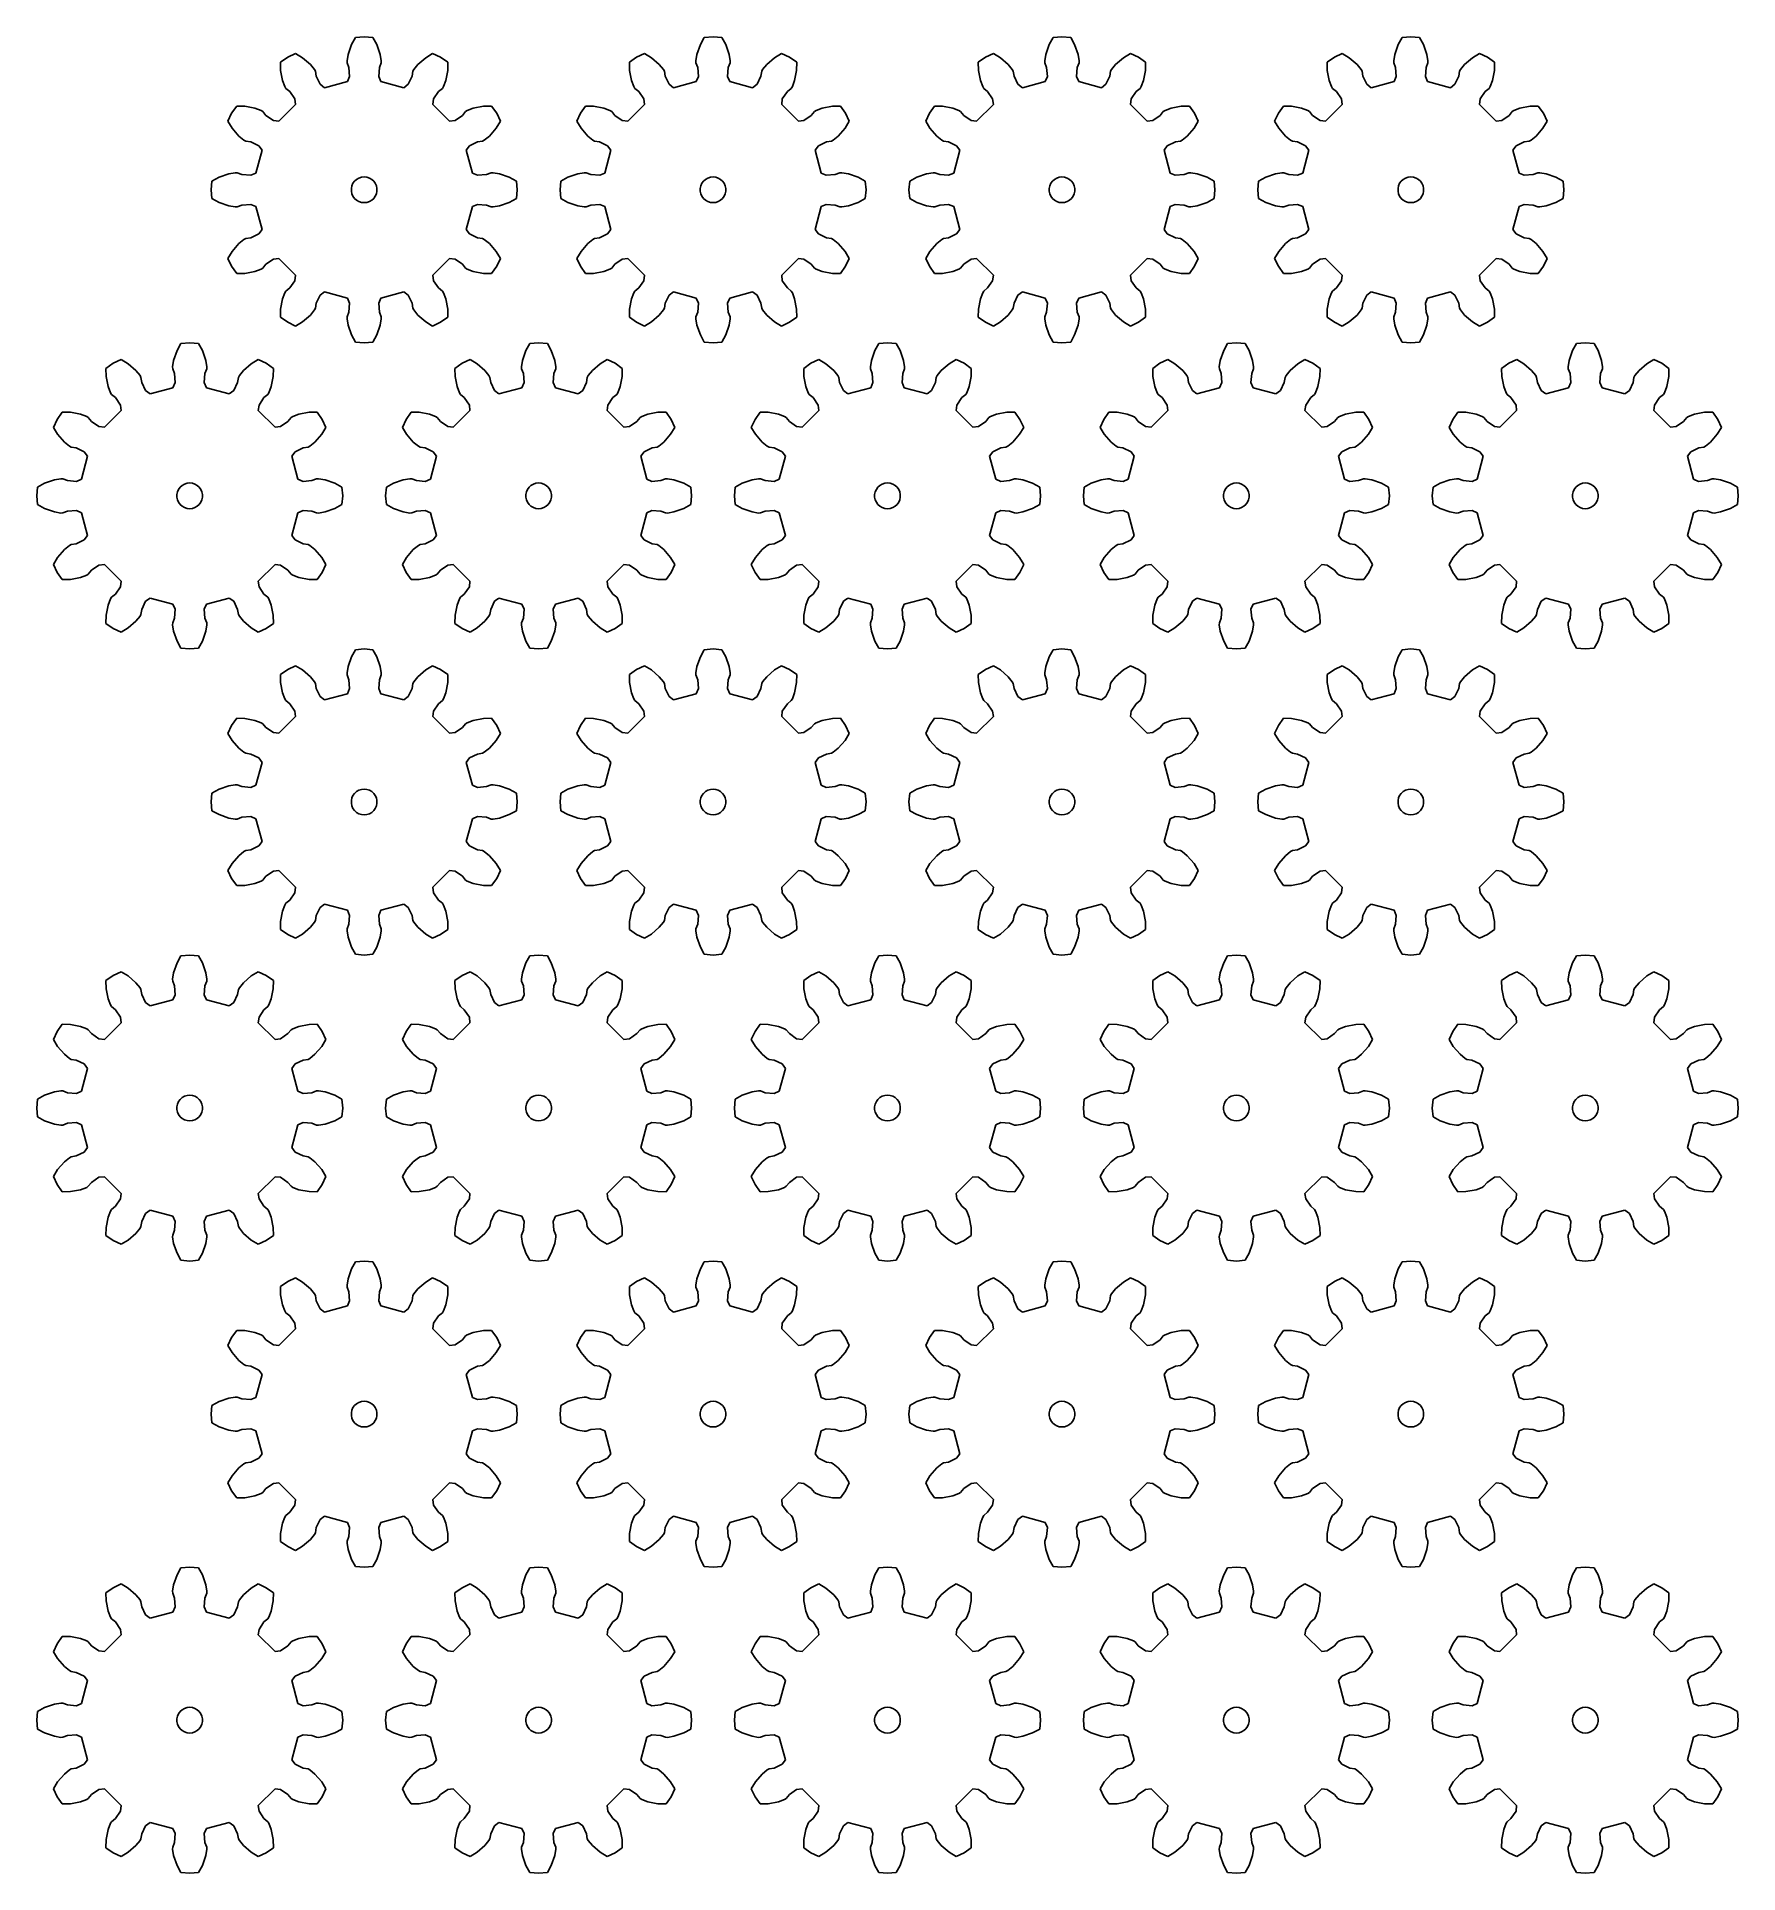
# Model space of a CAD drawing. Extents: x 0 to 198, y 0 to 214.
import ezdxf

# ---------------------------------------------------------------- set-up
doc = ezdxf.new("R2010")
doc.units = 0

msp = doc.modelspace()

# ---------------------------------------------------------------- linework, layer by layer
for p, q in [((38.15, 213.9), (37.13, 213.81)), ((39.17, 213.81), (38.15, 213.9)), ((78.8, 213.9), (77.78, 213.81)), ((79.82, 213.81), (78.8, 213.9)), ((119.45, 213.9), (118.43, 213.81)), ((120.47, 213.81), (119.45, 213.9)), ((160.1, 213.9), (159.08, 213.81)), ((161.12, 213.81), (160.1, 213.9)), ((30.17, 211.95), (29.24, 211.52)), ((30.98, 211.46), (30.17, 211.95)), ((36.28, 211.85), (36.16, 211.1)), ((36.67, 212.99), (36.28, 211.85)), ((37.13, 213.81), (36.67, 212.99)), ((39.63, 212.99), (39.17, 213.81)), ((40.02, 211.85), (39.63, 212.99)), ((40.14, 211.1), (40.02, 211.85)), ((46.13, 211.95), (45.33, 211.46)), ((47.06, 211.52), (46.13, 211.95)), ((70.82, 211.95), (69.89, 211.52)), ((71.63, 211.46), (70.82, 211.95)), ((76.93, 211.85), (76.81, 211.1)), ((77.32, 212.99), (76.93, 211.85)), ((77.78, 213.81), (77.32, 212.99)), ((80.28, 212.99), (79.82, 213.81)), ((80.68, 211.85), (80.28, 212.99)), ((80.79, 211.1), (80.68, 211.85)), ((86.79, 211.95), (85.98, 211.46)), ((87.71, 211.52), (86.79, 211.95)), ((111.47, 211.95), (110.54, 211.52)), ((112.28, 211.46), (111.47, 211.95)), ((117.58, 211.85), (117.46, 211.1)), ((117.97, 212.99), (117.58, 211.85)), ((118.43, 213.81), (117.97, 212.99)), ((120.93, 212.99), (120.47, 213.81)), ((121.33, 211.85), (120.93, 212.99)), ((121.45, 211.1), (121.33, 211.85)), ((127.44, 211.95), (126.63, 211.46)), ((128.36, 211.52), (127.44, 211.95)), ((152.12, 211.95), (151.19, 211.52)), ((152.93, 211.46), (152.12, 211.95)), ((158.23, 211.85), (158.11, 211.1)), ((158.62, 212.99), (158.23, 211.85)), ((159.08, 213.81), (158.62, 212.99)), ((161.58, 212.99), (161.12, 213.81)), ((161.98, 211.85), (161.58, 212.99)), ((162.1, 211.1), (161.98, 211.85)), ((168.09, 211.95), (167.28, 211.46)), ((169.02, 211.52), (168.09, 211.95)), ((29.24, 211.52), (28.4, 210.93)), ((28.4, 210.93), (28.41, 209.99)), ((28.41, 209.99), (28.64, 208.8)), ((31.89, 210.67), (30.98, 211.46)), ((32.37, 210.08), (31.89, 210.67)), ((32.48, 209.88), (32.37, 210.08)), ((32.57, 209.3), (32.48, 209.88)), ((36.16, 211.1), (36.16, 210.87)), ((36.16, 210.87), (36.37, 210.32)), ((36.37, 210.32), (36.45, 209.28)), ((39.85, 209.28), (39.93, 210.32)), ((39.93, 210.32), (40.14, 210.87)), ((40.14, 210.87), (40.14, 211.1)), ((43.82, 209.88), (43.73, 209.3)), ((43.93, 210.08), (43.82, 209.88)), ((44.41, 210.67), (43.93, 210.08)), ((45.33, 211.46), (44.41, 210.67)), ((47.9, 210.93), (47.06, 211.52)), ((47.66, 208.8), (47.89, 209.99)), ((47.89, 209.99), (47.9, 210.93)), ((69.89, 211.52), (69.05, 210.93)), ((69.05, 210.93), (69.06, 209.99)), ((69.06, 209.99), (69.29, 208.8)), ((72.54, 210.67), (71.63, 211.46)), ((73.02, 210.08), (72.54, 210.67)), ((73.13, 209.88), (73.02, 210.08)), ((73.22, 209.3), (73.13, 209.88)), ((76.81, 211.1), (76.81, 210.87)), ((76.81, 210.87), (77.02, 210.32)), ((77.02, 210.32), (77.11, 209.28)), ((80.5, 209.28), (80.58, 210.32)), ((80.58, 210.32), (80.79, 210.87)), ((80.79, 210.87), (80.79, 211.1)), ((84.47, 209.88), (84.38, 209.3)), ((84.58, 210.08), (84.47, 209.88)), ((85.06, 210.67), (84.58, 210.08)), ((85.98, 211.46), (85.06, 210.67)), ((88.55, 210.93), (87.71, 211.52)), ((88.31, 208.8), (88.54, 209.99)), ((88.54, 209.99), (88.55, 210.93)), ((110.54, 211.52), (109.7, 210.93)), ((109.7, 210.93), (109.72, 209.99)), ((109.72, 209.99), (109.95, 208.8)), ((113.19, 210.67), (112.28, 211.46)), ((113.67, 210.08), (113.19, 210.67)), ((113.78, 209.88), (113.67, 210.08)), ((113.87, 209.3), (113.78, 209.88)), ((117.46, 211.1), (117.46, 210.87)), ((117.46, 210.87), (117.67, 210.32)), ((117.67, 210.32), (117.76, 209.28)), ((121.15, 209.28), (121.23, 210.32)), ((121.23, 210.32), (121.44, 210.87)), ((121.44, 210.87), (121.45, 211.1)), ((125.12, 209.88), (125.03, 209.3)), ((125.24, 210.08), (125.12, 209.88)), ((125.71, 210.67), (125.24, 210.08)), ((126.63, 211.46), (125.71, 210.67)), ((129.2, 210.93), (128.36, 211.52)), ((128.96, 208.8), (129.19, 209.99)), ((129.19, 209.99), (129.2, 210.93)), ((151.19, 211.52), (150.35, 210.93)), ((150.35, 210.93), (150.37, 209.99)), ((150.37, 209.99), (150.6, 208.8)), ((153.84, 210.67), (152.93, 211.46)), ((154.32, 210.08), (153.84, 210.67)), ((154.43, 209.88), (154.32, 210.08)), ((154.52, 209.3), (154.43, 209.88)), ((158.11, 211.1), (158.11, 210.87)), ((158.11, 210.87), (158.32, 210.32)), ((158.32, 210.32), (158.41, 209.28)), ((161.8, 209.28), (161.88, 210.32)), ((161.88, 210.32), (162.09, 210.87)), ((162.09, 210.87), (162.1, 211.1)), ((165.77, 209.88), (165.68, 209.3)), ((165.89, 210.08), (165.77, 209.88)), ((166.36, 210.67), (165.89, 210.08)), ((167.28, 211.46), (166.36, 210.67)), ((169.85, 210.93), (169.02, 211.52)), ((169.61, 208.8), (169.84, 209.99)), ((169.84, 209.99), (169.85, 210.93)), ((28.64, 208.8), (28.92, 208.09)), ((28.92, 208.09), (29.03, 207.89)), ((29.03, 207.89), (29.49, 207.52)), ((29.49, 207.52), (30.08, 206.66)), ((33.02, 208.36), (32.57, 209.3)), ((33.54, 207.97), (33.02, 208.36)), ((36.2, 208.69), (33.54, 207.97)), ((36.45, 209.28), (36.2, 208.69)), ((40.1, 208.69), (39.85, 209.28)), ((42.76, 207.97), (40.1, 208.69)), ((43.28, 208.36), (42.76, 207.97)), ((43.73, 209.3), (43.28, 208.36)), ((46.22, 206.66), (46.81, 207.52)), ((46.81, 207.52), (47.27, 207.89)), ((47.27, 207.89), (47.39, 208.09)), ((47.39, 208.09), (47.66, 208.8)), ((69.29, 208.8), (69.57, 208.09)), ((69.57, 208.09), (69.68, 207.89)), ((69.68, 207.89), (70.14, 207.52)), ((70.14, 207.52), (70.73, 206.66)), ((73.67, 208.36), (73.22, 209.3)), ((74.19, 207.97), (73.67, 208.36)), ((76.85, 208.69), (74.19, 207.97)), ((77.11, 209.28), (76.85, 208.69)), ((80.76, 208.69), (80.5, 209.28)), ((83.41, 207.97), (80.76, 208.69)), ((83.93, 208.36), (83.41, 207.97)), ((84.38, 209.3), (83.93, 208.36)), ((86.87, 206.66), (87.46, 207.52)), ((87.46, 207.52), (87.92, 207.89)), ((87.92, 207.89), (88.04, 208.09)), ((88.04, 208.09), (88.31, 208.8)), ((109.95, 208.8), (110.22, 208.09)), ((110.22, 208.09), (110.34, 207.89)), ((110.34, 207.89), (110.79, 207.52)), ((110.79, 207.52), (111.38, 206.66)), ((114.32, 208.36), (113.87, 209.3)), ((114.84, 207.97), (114.32, 208.36)), ((117.5, 208.69), (114.84, 207.97)), ((117.76, 209.28), (117.5, 208.69)), ((121.41, 208.69), (121.15, 209.28)), ((124.06, 207.97), (121.41, 208.69)), ((124.58, 208.36), (124.06, 207.97)), ((125.03, 209.3), (124.58, 208.36)), ((127.52, 206.66), (128.11, 207.52)), ((128.11, 207.52), (128.57, 207.89)), ((128.57, 207.89), (128.69, 208.09)), ((128.69, 208.09), (128.96, 208.8)), ((150.6, 208.8), (150.87, 208.09)), ((150.87, 208.09), (150.99, 207.89)), ((150.99, 207.89), (151.44, 207.52)), ((151.44, 207.52), (152.03, 206.66)), ((154.97, 208.36), (154.52, 209.3)), ((155.49, 207.97), (154.97, 208.36)), ((158.15, 208.69), (155.49, 207.97)), ((158.41, 209.28), (158.15, 208.69)), ((162.06, 208.69), (161.8, 209.28)), ((164.71, 207.97), (162.06, 208.69)), ((165.24, 208.36), (164.71, 207.97)), ((165.68, 209.3), (165.24, 208.36)), ((168.17, 206.66), (168.76, 207.52)), ((168.76, 207.52), (169.22, 207.89)), ((169.22, 207.89), (169.34, 208.09)), ((169.34, 208.09), (169.61, 208.8)), ((23.3, 205.83), (22.71, 204.99)), ((24.24, 205.82), (23.3, 205.83)), ((25.43, 205.59), (24.24, 205.82)), ((26.14, 205.31), (25.43, 205.59)), ((30.16, 206.02), (28.21, 204.07)), ((30.08, 206.66), (30.16, 206.02)), ((46.15, 206.02), (46.22, 206.66)), ((48.09, 204.07), (46.15, 206.02)), ((50.87, 205.59), (50.16, 205.31)), ((52.06, 205.82), (50.87, 205.59)), ((53, 205.83), (52.06, 205.82)), ((53.59, 204.99), (53, 205.83)), ((63.95, 205.83), (63.36, 204.99)), ((64.89, 205.82), (63.95, 205.83)), ((66.08, 205.59), (64.89, 205.82)), ((66.79, 205.31), (66.08, 205.59)), ((70.81, 206.02), (68.86, 204.07)), ((70.73, 206.66), (70.81, 206.02)), ((86.8, 206.02), (86.87, 206.66)), ((88.74, 204.07), (86.8, 206.02)), ((91.52, 205.59), (90.81, 205.31)), ((92.71, 205.82), (91.52, 205.59)), ((93.65, 205.83), (92.71, 205.82)), ((94.24, 204.99), (93.65, 205.83)), ((104.6, 205.83), (104.01, 204.99)), ((105.55, 205.82), (104.6, 205.83)), ((106.73, 205.59), (105.55, 205.82)), ((107.44, 205.31), (106.73, 205.59)), ((111.46, 206.02), (109.51, 204.07)), ((111.38, 206.66), (111.46, 206.02)), ((127.45, 206.02), (127.52, 206.66)), ((129.39, 204.07), (127.45, 206.02)), ((132.17, 205.59), (131.46, 205.31)), ((133.36, 205.82), (132.17, 205.59)), ((134.3, 205.83), (133.36, 205.82)), ((134.89, 204.99), (134.3, 205.83)), ((145.25, 205.83), (144.67, 204.99)), ((146.2, 205.82), (145.25, 205.83)), ((147.38, 205.59), (146.2, 205.82)), ((148.09, 205.31), (147.38, 205.59)), ((152.11, 206.02), (150.16, 204.07)), ((152.03, 206.66), (152.11, 206.02)), ((168.1, 206.02), (168.17, 206.66)), ((170.04, 204.07), (168.1, 206.02)), ((172.82, 205.59), (172.11, 205.31)), ((174.01, 205.82), (172.82, 205.59)), ((174.95, 205.83), (174.01, 205.82)), ((175.54, 204.99), (174.95, 205.83)), ((22.71, 204.99), (22.28, 204.06)), ((22.28, 204.06), (22.77, 203.25)), ((22.77, 203.25), (23.56, 202.34)), ((26.34, 205.2), (26.14, 205.31)), ((26.71, 204.74), (26.34, 205.2)), ((27.57, 204.15), (26.71, 204.74)), ((28.21, 204.07), (27.57, 204.15)), ((48.74, 204.15), (48.09, 204.07)), ((49.59, 204.74), (48.74, 204.15)), ((49.96, 205.2), (49.59, 204.74)), ((50.16, 205.31), (49.96, 205.2)), ((52.74, 202.34), (53.54, 203.25)), ((53.54, 203.25), (54.02, 204.06)), ((54.02, 204.06), (53.59, 204.99)), ((63.36, 204.99), (62.93, 204.06)), ((62.93, 204.06), (63.42, 203.25)), ((63.42, 203.25), (64.21, 202.34)), ((66.99, 205.2), (66.79, 205.31)), ((67.36, 204.74), (66.99, 205.2)), ((68.22, 204.15), (67.36, 204.74)), ((68.86, 204.07), (68.22, 204.15)), ((89.39, 204.15), (88.74, 204.07)), ((90.24, 204.74), (89.39, 204.15)), ((90.61, 205.2), (90.24, 204.74)), ((90.81, 205.31), (90.61, 205.2)), ((93.39, 202.34), (94.19, 203.25)), ((94.19, 203.25), (94.67, 204.06)), ((94.67, 204.06), (94.24, 204.99)), ((104.01, 204.99), (103.58, 204.06)), ((103.58, 204.06), (104.07, 203.25)), ((104.07, 203.25), (104.86, 202.34)), ((107.64, 205.2), (107.44, 205.31)), ((108.01, 204.74), (107.64, 205.2)), ((108.87, 204.15), (108.01, 204.74)), ((109.51, 204.07), (108.87, 204.15)), ((130.04, 204.15), (129.39, 204.07)), ((130.89, 204.74), (130.04, 204.15)), ((131.26, 205.2), (130.89, 204.74)), ((131.46, 205.31), (131.26, 205.2)), ((134.04, 202.34), (134.84, 203.25)), ((134.84, 203.25), (135.32, 204.06)), ((135.32, 204.06), (134.89, 204.99)), ((144.67, 204.99), (144.23, 204.06)), ((144.23, 204.06), (144.72, 203.25)), ((144.72, 203.25), (145.51, 202.34)), ((148.29, 205.2), (148.09, 205.31)), ((148.66, 204.74), (148.29, 205.2)), ((149.52, 204.15), (148.66, 204.74)), ((150.16, 204.07), (149.52, 204.15)), ((170.69, 204.15), (170.04, 204.07)), ((171.54, 204.74), (170.69, 204.15)), ((171.91, 205.2), (171.54, 204.74)), ((172.11, 205.31), (171.91, 205.2)), ((174.69, 202.34), (175.49, 203.25)), ((175.49, 203.25), (175.97, 204.06)), ((175.97, 204.06), (175.54, 204.99)), ((23.56, 202.34), (24.15, 201.86)), ((24.15, 201.86), (24.35, 201.75)), ((24.35, 201.75), (24.93, 201.66)), ((24.93, 201.66), (25.87, 201.21)), ((25.87, 201.21), (26.26, 200.69)), ((50.04, 200.69), (50.43, 201.21)), ((50.43, 201.21), (51.37, 201.66)), ((51.37, 201.66), (51.95, 201.75)), ((51.95, 201.75), (52.15, 201.86)), ((52.15, 201.86), (52.74, 202.34)), ((64.21, 202.34), (64.8, 201.86)), ((64.8, 201.86), (65, 201.75)), ((65, 201.75), (65.58, 201.66)), ((65.58, 201.66), (66.52, 201.21)), ((66.52, 201.21), (66.91, 200.69)), ((90.7, 200.69), (91.08, 201.21)), ((91.08, 201.21), (92.02, 201.66)), ((92.02, 201.66), (92.6, 201.75)), ((92.6, 201.75), (92.8, 201.86)), ((92.8, 201.86), (93.39, 202.34)), ((104.86, 202.34), (105.45, 201.86)), ((105.45, 201.86), (105.65, 201.75)), ((105.65, 201.75), (106.23, 201.66)), ((106.23, 201.66), (107.17, 201.21)), ((107.17, 201.21), (107.56, 200.69)), ((131.35, 200.69), (131.73, 201.21)), ((131.73, 201.21), (132.67, 201.66)), ((132.67, 201.66), (133.25, 201.75)), ((133.25, 201.75), (133.46, 201.86)), ((133.46, 201.86), (134.04, 202.34)), ((145.51, 202.34), (146.1, 201.86)), ((146.1, 201.86), (146.3, 201.75)), ((146.3, 201.75), (146.88, 201.66)), ((146.88, 201.66), (147.82, 201.21)), ((147.82, 201.21), (148.21, 200.69)), ((172, 200.69), (172.38, 201.21)), ((172.38, 201.21), (173.32, 201.66)), ((173.32, 201.66), (173.9, 201.75)), ((173.9, 201.75), (174.11, 201.86)), ((174.11, 201.86), (174.69, 202.34)), ((26.26, 200.69), (25.54, 198.03)), ((50.76, 198.03), (50.04, 200.69)), ((66.91, 200.69), (66.2, 198.03)), ((91.41, 198.03), (90.7, 200.69)), ((107.56, 200.69), (106.85, 198.03)), ((132.06, 198.03), (131.35, 200.69)), ((148.21, 200.69), (147.5, 198.03)), ((172.71, 198.03), (172, 200.69)), ((20.41, 197.1), (20.33, 196.08)), ((21.24, 197.56), (20.41, 197.1)), ((22.38, 197.95), (21.24, 197.56)), ((23.13, 198.07), (22.38, 197.95)), ((23.36, 198.07), (23.13, 198.07)), ((23.91, 197.86), (23.36, 198.07)), ((24.95, 197.78), (23.91, 197.86)), ((25.54, 198.03), (24.95, 197.78)), ((36.72, 196.54), (36.85, 196.83)), ((36.85, 196.83), (37.04, 197.08)), ((37.04, 197.08), (37.27, 197.29)), ((37.27, 197.29), (37.54, 197.45)), ((37.54, 197.45), (37.84, 197.55)), ((37.84, 197.55), (38.15, 197.58)), ((38.15, 197.58), (38.46, 197.55)), ((38.46, 197.55), (38.76, 197.45)), ((38.76, 197.45), (39.03, 197.29)), ((39.03, 197.29), (39.27, 197.08)), ((39.27, 197.08), (39.45, 196.83)), ((39.45, 196.83), (39.58, 196.54)), ((51.35, 197.78), (50.76, 198.03)), ((52.39, 197.86), (51.35, 197.78)), ((52.94, 198.07), (52.39, 197.86)), ((53.17, 198.07), (52.94, 198.07)), ((53.92, 197.95), (53.17, 198.07)), ((55.06, 197.56), (53.92, 197.95)), ((55.89, 197.1), (55.06, 197.56)), ((55.98, 196.08), (55.89, 197.1)), ((61.07, 197.1), (60.98, 196.08)), ((61.89, 197.56), (61.07, 197.1)), ((63.03, 197.95), (61.89, 197.56)), ((63.78, 198.07), (63.03, 197.95)), ((64.01, 198.07), (63.78, 198.07)), ((64.56, 197.86), (64.01, 198.07)), ((65.6, 197.78), (64.56, 197.86)), ((66.2, 198.03), (65.6, 197.78)), ((77.37, 196.54), (77.5, 196.83)), ((77.5, 196.83), (77.69, 197.08)), ((77.69, 197.08), (77.92, 197.29)), ((77.92, 197.29), (78.19, 197.45)), ((78.19, 197.45), (78.49, 197.55)), ((78.49, 197.55), (78.8, 197.58)), ((78.8, 197.58), (79.11, 197.55)), ((79.11, 197.55), (79.41, 197.45)), ((79.41, 197.45), (79.68, 197.29)), ((79.68, 197.29), (79.92, 197.08)), ((79.92, 197.08), (80.1, 196.83)), ((80.1, 196.83), (80.23, 196.54)), ((92, 197.78), (91.41, 198.03)), ((93.04, 197.86), (92, 197.78)), ((93.59, 198.07), (93.04, 197.86)), ((93.82, 198.07), (93.59, 198.07)), ((94.57, 197.95), (93.82, 198.07)), ((95.71, 197.56), (94.57, 197.95)), ((96.54, 197.1), (95.71, 197.56)), ((96.63, 196.08), (96.54, 197.1)), ((101.72, 197.1), (101.63, 196.08)), ((102.54, 197.56), (101.72, 197.1)), ((103.68, 197.95), (102.54, 197.56)), ((104.43, 198.07), (103.68, 197.95)), ((104.66, 198.07), (104.43, 198.07)), ((105.22, 197.86), (104.66, 198.07)), ((106.25, 197.78), (105.22, 197.86)), ((106.85, 198.03), (106.25, 197.78)), ((118.03, 196.54), (118.15, 196.83)), ((118.15, 196.83), (118.34, 197.08)), ((118.34, 197.08), (118.57, 197.29)), ((118.57, 197.29), (118.84, 197.45)), ((118.84, 197.45), (119.14, 197.55)), ((119.14, 197.55), (119.45, 197.58)), ((119.45, 197.58), (119.76, 197.55)), ((119.76, 197.55), (120.06, 197.45)), ((120.06, 197.45), (120.33, 197.29)), ((120.33, 197.29), (120.57, 197.08)), ((120.57, 197.08), (120.75, 196.83)), ((120.75, 196.83), (120.88, 196.54)), ((132.65, 197.78), (132.06, 198.03)), ((133.69, 197.86), (132.65, 197.78)), ((134.24, 198.07), (133.69, 197.86)), ((134.47, 198.07), (134.24, 198.07)), ((135.22, 197.95), (134.47, 198.07)), ((136.36, 197.56), (135.22, 197.95)), ((137.19, 197.1), (136.36, 197.56)), ((137.28, 196.08), (137.19, 197.1)), ((142.37, 197.1), (142.28, 196.08)), ((143.19, 197.56), (142.37, 197.1)), ((144.34, 197.95), (143.19, 197.56)), ((145.08, 198.07), (144.34, 197.95)), ((145.31, 198.07), (145.08, 198.07)), ((145.87, 197.86), (145.31, 198.07)), ((146.9, 197.78), (145.87, 197.86)), ((147.5, 198.03), (146.9, 197.78)), ((158.68, 196.54), (158.8, 196.83)), ((158.8, 196.83), (158.99, 197.08)), ((158.99, 197.08), (159.22, 197.29)), ((159.22, 197.29), (159.49, 197.45)), ((159.49, 197.45), (159.79, 197.55)), ((159.79, 197.55), (160.1, 197.58)), ((160.1, 197.58), (160.41, 197.55)), ((160.41, 197.55), (160.71, 197.45)), ((160.71, 197.45), (160.98, 197.29)), ((160.98, 197.29), (161.22, 197.08)), ((161.22, 197.08), (161.4, 196.83)), ((161.4, 196.83), (161.53, 196.54)), ((173.31, 197.78), (172.71, 198.03)), ((174.34, 197.86), (173.31, 197.78)), ((174.89, 198.07), (174.34, 197.86)), ((175.12, 198.07), (174.89, 198.07)), ((175.87, 197.95), (175.12, 198.07)), ((177.01, 197.56), (175.87, 197.95)), ((177.84, 197.1), (177.01, 197.56)), ((177.93, 196.08), (177.84, 197.1)), ((20.33, 196.08), (20.41, 195.06)), ((20.41, 195.06), (21.24, 194.6)), ((36.66, 196.24), (36.72, 196.54)), ((36.66, 195.92), (36.66, 196.24)), ((36.72, 195.62), (36.66, 195.92)), ((36.85, 195.33), (36.72, 195.62)), ((37.04, 195.08), (36.85, 195.33)), ((37.27, 194.87), (37.04, 195.08)), ((37.54, 194.71), (37.27, 194.87)), ((37.84, 194.61), (37.54, 194.71)), ((38.76, 194.71), (38.46, 194.61)), ((39.03, 194.87), (38.76, 194.71)), ((39.27, 195.08), (39.03, 194.87)), ((39.45, 195.33), (39.27, 195.08)), ((39.58, 195.62), (39.45, 195.33)), ((39.58, 196.54), (39.64, 196.24)), ((39.64, 195.92), (39.58, 195.62)), ((39.64, 196.24), (39.64, 195.92)), ((55.06, 194.6), (55.89, 195.06)), ((55.89, 195.06), (55.98, 196.08)), ((60.98, 196.08), (61.07, 195.06)), ((61.07, 195.06), (61.89, 194.6)), ((77.31, 196.24), (77.37, 196.54)), ((77.31, 195.92), (77.31, 196.24)), ((77.37, 195.62), (77.31, 195.92)), ((77.5, 195.33), (77.37, 195.62)), ((77.69, 195.08), (77.5, 195.33)), ((77.92, 194.87), (77.69, 195.08)), ((78.19, 194.71), (77.92, 194.87)), ((78.49, 194.61), (78.19, 194.71)), ((79.41, 194.71), (79.11, 194.61)), ((79.68, 194.87), (79.41, 194.71)), ((79.92, 195.08), (79.68, 194.87)), ((80.1, 195.33), (79.92, 195.08)), ((80.23, 195.62), (80.1, 195.33)), ((80.23, 196.54), (80.29, 196.24)), ((80.29, 195.92), (80.23, 195.62)), ((80.29, 196.24), (80.29, 195.92)), ((95.71, 194.6), (96.54, 195.06)), ((96.54, 195.06), (96.63, 196.08)), ((101.63, 196.08), (101.72, 195.06)), ((101.72, 195.06), (102.54, 194.6)), ((117.96, 196.24), (118.03, 196.54)), ((117.96, 195.92), (117.96, 196.24)), ((118.03, 195.62), (117.96, 195.92)), ((118.15, 195.33), (118.03, 195.62)), ((118.34, 195.08), (118.15, 195.33)), ((118.57, 194.87), (118.34, 195.08)), ((118.84, 194.71), (118.57, 194.87)), ((119.14, 194.61), (118.84, 194.71)), ((120.06, 194.71), (119.76, 194.61)), ((120.33, 194.87), (120.06, 194.71)), ((120.57, 195.08), (120.33, 194.87)), ((120.75, 195.33), (120.57, 195.08)), ((120.88, 195.62), (120.75, 195.33)), ((120.88, 196.54), (120.94, 196.24)), ((120.94, 195.92), (120.88, 195.62)), ((120.94, 196.24), (120.94, 195.92)), ((136.36, 194.6), (137.19, 195.06)), ((137.19, 195.06), (137.28, 196.08)), ((142.28, 196.08), (142.37, 195.06)), ((142.37, 195.06), (143.19, 194.6)), ((158.61, 196.24), (158.68, 196.54)), ((158.61, 195.92), (158.61, 196.24)), ((158.68, 195.62), (158.61, 195.92)), ((158.8, 195.33), (158.68, 195.62)), ((158.99, 195.08), (158.8, 195.33)), ((159.22, 194.87), (158.99, 195.08)), ((159.49, 194.71), (159.22, 194.87)), ((159.79, 194.61), (159.49, 194.71)), ((160.71, 194.71), (160.41, 194.61)), ((160.98, 194.87), (160.71, 194.71)), ((161.22, 195.08), (160.98, 194.87)), ((161.4, 195.33), (161.22, 195.08)), ((161.53, 195.62), (161.4, 195.33)), ((161.53, 196.54), (161.59, 196.24)), ((161.59, 195.92), (161.53, 195.62)), ((161.59, 196.24), (161.59, 195.92)), ((177.01, 194.6), (177.84, 195.06)), ((177.84, 195.06), (177.93, 196.08)), ((21.24, 194.6), (22.38, 194.2)), ((22.38, 194.2), (23.13, 194.09)), ((23.13, 194.09), (23.36, 194.09)), ((23.36, 194.09), (23.91, 194.3)), ((23.91, 194.3), (24.95, 194.38)), ((24.95, 194.38), (25.54, 194.13)), ((25.54, 194.13), (26.26, 191.47)), ((38.15, 194.58), (37.84, 194.61)), ((38.46, 194.61), (38.15, 194.58)), ((50.04, 191.47), (50.76, 194.13)), ((50.76, 194.13), (51.35, 194.38)), ((51.35, 194.38), (52.39, 194.3)), ((52.39, 194.3), (52.94, 194.09)), ((52.94, 194.09), (53.17, 194.09)), ((53.17, 194.09), (53.92, 194.2)), ((53.92, 194.2), (55.06, 194.6)), ((61.89, 194.6), (63.03, 194.2)), ((63.03, 194.2), (63.78, 194.09)), ((63.78, 194.09), (64.01, 194.09)), ((64.01, 194.09), (64.56, 194.3)), ((64.56, 194.3), (65.6, 194.38)), ((65.6, 194.38), (66.2, 194.13)), ((66.2, 194.13), (66.91, 191.47)), ((78.8, 194.58), (78.49, 194.61)), ((79.11, 194.61), (78.8, 194.58)), ((90.7, 191.47), (91.41, 194.13)), ((91.41, 194.13), (92, 194.38)), ((92, 194.38), (93.04, 194.3)), ((93.04, 194.3), (93.59, 194.09)), ((93.59, 194.09), (93.82, 194.09)), ((93.82, 194.09), (94.57, 194.2)), ((94.57, 194.2), (95.71, 194.6)), ((102.54, 194.6), (103.68, 194.2)), ((103.68, 194.2), (104.43, 194.09)), ((104.43, 194.09), (104.66, 194.09)), ((104.66, 194.09), (105.22, 194.3)), ((105.22, 194.3), (106.25, 194.38)), ((106.25, 194.38), (106.85, 194.13)), ((106.85, 194.13), (107.56, 191.47)), ((119.45, 194.58), (119.14, 194.61)), ((119.76, 194.61), (119.45, 194.58)), ((131.35, 191.47), (132.06, 194.13)), ((132.06, 194.13), (132.65, 194.38)), ((132.65, 194.38), (133.69, 194.3)), ((133.69, 194.3), (134.24, 194.09)), ((134.24, 194.09), (134.47, 194.09)), ((134.47, 194.09), (135.22, 194.2)), ((135.22, 194.2), (136.36, 194.6)), ((143.19, 194.6), (144.34, 194.2)), ((144.34, 194.2), (145.08, 194.09)), ((145.08, 194.09), (145.31, 194.09)), ((145.31, 194.09), (145.87, 194.3)), ((145.87, 194.3), (146.9, 194.38)), ((146.9, 194.38), (147.5, 194.13)), ((147.5, 194.13), (148.21, 191.47)), ((160.1, 194.58), (159.79, 194.61)), ((160.41, 194.61), (160.1, 194.58)), ((172, 191.47), (172.71, 194.13)), ((172.71, 194.13), (173.31, 194.38)), ((173.31, 194.38), (174.34, 194.3)), ((174.34, 194.3), (174.89, 194.09)), ((174.89, 194.09), (175.12, 194.09)), ((175.12, 194.09), (175.87, 194.2)), ((175.87, 194.2), (177.01, 194.6)), ((24.35, 190.41), (24.15, 190.3)), ((24.93, 190.5), (24.35, 190.41)), ((25.87, 190.95), (24.93, 190.5)), ((26.26, 191.47), (25.87, 190.95)), ((50.43, 190.95), (50.04, 191.47)), ((51.37, 190.5), (50.43, 190.95)), ((51.95, 190.41), (51.37, 190.5)), ((52.15, 190.3), (51.95, 190.41)), ((65, 190.41), (64.8, 190.3)), ((65.58, 190.5), (65, 190.41)), ((66.52, 190.95), (65.58, 190.5)), ((66.91, 191.47), (66.52, 190.95)), ((91.08, 190.95), (90.7, 191.47)), ((92.02, 190.5), (91.08, 190.95)), ((92.6, 190.41), (92.02, 190.5)), ((92.8, 190.3), (92.6, 190.41)), ((105.65, 190.41), (105.45, 190.3)), ((106.23, 190.5), (105.65, 190.41)), ((107.17, 190.95), (106.23, 190.5)), ((107.56, 191.47), (107.17, 190.95)), ((131.73, 190.95), (131.35, 191.47)), ((132.67, 190.5), (131.73, 190.95)), ((133.25, 190.41), (132.67, 190.5)), ((133.46, 190.3), (133.25, 190.41)), ((146.3, 190.41), (146.1, 190.3)), ((146.88, 190.5), (146.3, 190.41)), ((147.82, 190.95), (146.88, 190.5)), ((148.21, 191.47), (147.82, 190.95)), ((172.38, 190.95), (172, 191.47)), ((173.32, 190.5), (172.38, 190.95)), ((173.9, 190.41), (173.32, 190.5)), ((174.11, 190.3), (173.9, 190.41)), ((22.77, 188.9), (22.28, 188.09)), ((23.56, 189.82), (22.77, 188.9)), ((24.15, 190.3), (23.56, 189.82)), ((52.74, 189.82), (52.15, 190.3)), ((53.54, 188.9), (52.74, 189.82)), ((54.02, 188.09), (53.54, 188.9)), ((63.42, 188.9), (62.93, 188.09)), ((64.21, 189.82), (63.42, 188.9)), ((64.8, 190.3), (64.21, 189.82)), ((93.39, 189.82), (92.8, 190.3)), ((94.19, 188.9), (93.39, 189.82)), ((94.67, 188.09), (94.19, 188.9)), ((104.07, 188.9), (103.58, 188.09)), ((104.86, 189.82), (104.07, 188.9)), ((105.45, 190.3), (104.86, 189.82)), ((134.04, 189.82), (133.46, 190.3)), ((134.84, 188.9), (134.04, 189.82)), ((135.32, 188.09), (134.84, 188.9)), ((144.72, 188.9), (144.23, 188.09)), ((145.51, 189.82), (144.72, 188.9)), ((146.1, 190.3), (145.51, 189.82)), ((174.69, 189.82), (174.11, 190.3)), ((175.49, 188.9), (174.69, 189.82)), ((175.97, 188.09), (175.49, 188.9)), ((22.28, 188.09), (22.71, 187.17)), ((22.71, 187.17), (23.3, 186.33)), ((23.3, 186.33), (24.24, 186.34)), ((24.24, 186.34), (25.43, 186.57)), ((25.43, 186.57), (26.14, 186.84)), ((26.14, 186.84), (26.34, 186.96)), ((26.34, 186.96), (26.71, 187.42)), ((26.71, 187.42), (27.57, 188.01)), ((27.57, 188.01), (28.21, 188.08)), ((28.21, 188.08), (30.16, 186.14)), ((30.16, 186.14), (30.08, 185.49)), ((46.15, 186.14), (48.09, 188.08)), ((46.22, 185.49), (46.15, 186.14)), ((48.09, 188.08), (48.74, 188.01)), ((48.74, 188.01), (49.59, 187.42)), ((49.59, 187.42), (49.96, 186.96)), ((49.96, 186.96), (50.16, 186.84)), ((50.16, 186.84), (50.87, 186.57)), ((50.87, 186.57), (52.06, 186.34)), ((52.06, 186.34), (53, 186.33)), ((53, 186.33), (53.59, 187.17)), ((53.59, 187.17), (54.02, 188.09)), ((62.93, 188.09), (63.36, 187.17)), ((63.36, 187.17), (63.95, 186.33)), ((63.95, 186.33), (64.89, 186.34)), ((64.89, 186.34), (66.08, 186.57)), ((66.08, 186.57), (66.79, 186.84)), ((66.79, 186.84), (66.99, 186.96)), ((66.99, 186.96), (67.36, 187.42)), ((67.36, 187.42), (68.22, 188.01)), ((68.22, 188.01), (68.86, 188.08)), ((68.86, 188.08), (70.81, 186.14)), ((70.81, 186.14), (70.73, 185.49)), ((86.8, 186.14), (88.74, 188.08)), ((86.87, 185.49), (86.8, 186.14)), ((88.74, 188.08), (89.39, 188.01)), ((89.39, 188.01), (90.24, 187.42)), ((90.24, 187.42), (90.61, 186.96)), ((90.61, 186.96), (90.81, 186.84)), ((90.81, 186.84), (91.52, 186.57)), ((91.52, 186.57), (92.71, 186.34)), ((92.71, 186.34), (93.65, 186.33)), ((93.65, 186.33), (94.24, 187.17)), ((94.24, 187.17), (94.67, 188.09)), ((103.58, 188.09), (104.01, 187.17)), ((104.01, 187.17), (104.6, 186.33)), ((104.6, 186.33), (105.55, 186.34)), ((105.55, 186.34), (106.73, 186.57)), ((106.73, 186.57), (107.44, 186.84)), ((107.44, 186.84), (107.64, 186.96)), ((107.64, 186.96), (108.01, 187.42)), ((108.01, 187.42), (108.87, 188.01)), ((108.87, 188.01), (109.51, 188.08)), ((109.51, 188.08), (111.46, 186.14)), ((111.46, 186.14), (111.38, 185.49)), ((127.45, 186.14), (129.39, 188.08)), ((127.52, 185.49), (127.45, 186.14)), ((129.39, 188.08), (130.04, 188.01)), ((130.04, 188.01), (130.89, 187.42)), ((130.89, 187.42), (131.26, 186.96)), ((131.26, 186.96), (131.46, 186.84)), ((131.46, 186.84), (132.17, 186.57)), ((132.17, 186.57), (133.36, 186.34)), ((133.36, 186.34), (134.3, 186.33)), ((134.3, 186.33), (134.89, 187.17)), ((134.89, 187.17), (135.32, 188.09)), ((144.23, 188.09), (144.67, 187.17)), ((144.67, 187.17), (145.25, 186.33)), ((145.25, 186.33), (146.2, 186.34)), ((146.2, 186.34), (147.38, 186.57)), ((147.38, 186.57), (148.09, 186.84)), ((148.09, 186.84), (148.29, 186.96)), ((148.29, 186.96), (148.66, 187.42)), ((148.66, 187.42), (149.52, 188.01)), ((149.52, 188.01), (150.16, 188.08)), ((150.16, 188.08), (152.11, 186.14)), ((152.11, 186.14), (152.03, 185.49)), ((168.1, 186.14), (170.04, 188.08)), ((168.17, 185.49), (168.1, 186.14)), ((170.04, 188.08), (170.69, 188.01)), ((170.69, 188.01), (171.54, 187.42)), ((171.54, 187.42), (171.91, 186.96)), ((171.91, 186.96), (172.11, 186.84)), ((172.11, 186.84), (172.82, 186.57)), ((172.82, 186.57), (174.01, 186.34)), ((174.01, 186.34), (174.95, 186.33)), ((174.95, 186.33), (175.54, 187.17)), ((175.54, 187.17), (175.97, 188.09)), ((28.92, 184.07), (28.64, 183.36)), ((29.03, 184.27), (28.92, 184.07)), ((29.49, 184.64), (29.03, 184.27)), ((30.08, 185.49), (29.49, 184.64)), ((33.02, 183.8), (33.54, 184.18)), ((33.54, 184.18), (36.2, 183.47)), ((40.1, 183.47), (42.76, 184.18)), ((42.76, 184.18), (43.28, 183.8)), ((46.81, 184.64), (46.22, 185.49)), ((47.27, 184.27), (46.81, 184.64)), ((47.39, 184.07), (47.27, 184.27)), ((47.66, 183.36), (47.39, 184.07)), ((69.57, 184.07), (69.29, 183.36)), ((69.68, 184.27), (69.57, 184.07)), ((70.14, 184.64), (69.68, 184.27)), ((70.73, 185.49), (70.14, 184.64)), ((73.67, 183.8), (74.19, 184.18)), ((74.19, 184.18), (76.85, 183.47)), ((80.76, 183.47), (83.41, 184.18)), ((83.41, 184.18), (83.93, 183.8)), ((87.46, 184.64), (86.87, 185.49)), ((87.92, 184.27), (87.46, 184.64)), ((88.04, 184.07), (87.92, 184.27)), ((88.31, 183.36), (88.04, 184.07)), ((110.22, 184.07), (109.95, 183.36)), ((110.34, 184.27), (110.22, 184.07)), ((110.79, 184.64), (110.34, 184.27)), ((111.38, 185.49), (110.79, 184.64)), ((114.32, 183.8), (114.84, 184.18)), ((114.84, 184.18), (117.5, 183.47)), ((121.41, 183.47), (124.06, 184.18)), ((124.06, 184.18), (124.58, 183.8)), ((128.11, 184.64), (127.52, 185.49)), ((128.57, 184.27), (128.11, 184.64)), ((128.69, 184.07), (128.57, 184.27)), ((128.96, 183.36), (128.69, 184.07)), ((150.87, 184.07), (150.6, 183.36)), ((150.99, 184.27), (150.87, 184.07)), ((151.44, 184.64), (150.99, 184.27)), ((152.03, 185.49), (151.44, 184.64)), ((154.97, 183.8), (155.49, 184.18)), ((155.49, 184.18), (158.15, 183.47)), ((162.06, 183.47), (164.71, 184.18)), ((164.71, 184.18), (165.24, 183.8)), ((168.76, 184.64), (168.17, 185.49)), ((169.22, 184.27), (168.76, 184.64)), ((169.34, 184.07), (169.22, 184.27)), ((169.61, 183.36), (169.34, 184.07)), ((28.41, 182.17), (28.4, 181.23)), ((28.64, 183.36), (28.41, 182.17)), ((31.89, 181.49), (32.37, 182.08)), ((32.37, 182.08), (32.48, 182.28)), ((32.48, 182.28), (32.57, 182.86)), ((32.57, 182.86), (33.02, 183.8)), ((36.37, 181.84), (36.16, 181.29)), ((36.2, 183.47), (36.45, 182.88)), ((36.45, 182.88), (36.37, 181.84)), ((39.85, 182.88), (40.1, 183.47)), ((39.93, 181.84), (39.85, 182.88)), ((40.14, 181.29), (39.93, 181.84)), ((43.28, 183.8), (43.73, 182.86)), ((43.73, 182.86), (43.82, 182.28)), ((43.82, 182.28), (43.93, 182.08)), ((43.93, 182.08), (44.41, 181.49)), ((47.89, 182.17), (47.66, 183.36)), ((47.9, 181.23), (47.89, 182.17)), ((69.06, 182.17), (69.05, 181.23)), ((69.29, 183.36), (69.06, 182.17)), ((72.54, 181.49), (73.02, 182.08)), ((73.02, 182.08), (73.13, 182.28)), ((73.13, 182.28), (73.22, 182.86)), ((73.22, 182.86), (73.67, 183.8)), ((77.02, 181.84), (76.81, 181.29)), ((76.85, 183.47), (77.11, 182.88)), ((77.11, 182.88), (77.02, 181.84)), ((80.5, 182.88), (80.76, 183.47)), ((80.58, 181.84), (80.5, 182.88)), ((80.79, 181.29), (80.58, 181.84)), ((83.93, 183.8), (84.38, 182.86)), ((84.38, 182.86), (84.47, 182.28)), ((84.47, 182.28), (84.58, 182.08)), ((84.58, 182.08), (85.06, 181.49)), ((88.54, 182.17), (88.31, 183.36)), ((88.55, 181.23), (88.54, 182.17)), ((109.72, 182.17), (109.7, 181.23)), ((109.95, 183.36), (109.72, 182.17)), ((113.19, 181.49), (113.67, 182.08)), ((113.67, 182.08), (113.78, 182.28)), ((113.78, 182.28), (113.87, 182.86)), ((113.87, 182.86), (114.32, 183.8)), ((117.67, 181.84), (117.46, 181.29)), ((117.5, 183.47), (117.76, 182.88)), ((117.76, 182.88), (117.67, 181.84)), ((121.15, 182.88), (121.41, 183.47)), ((121.23, 181.84), (121.15, 182.88)), ((121.44, 181.29), (121.23, 181.84)), ((124.58, 183.8), (125.03, 182.86)), ((125.03, 182.86), (125.12, 182.28)), ((125.12, 182.28), (125.24, 182.08)), ((125.24, 182.08), (125.71, 181.49)), ((129.19, 182.17), (128.96, 183.36)), ((129.2, 181.23), (129.19, 182.17)), ((150.37, 182.17), (150.35, 181.23)), ((150.6, 183.36), (150.37, 182.17)), ((153.84, 181.49), (154.32, 182.08)), ((154.32, 182.08), (154.43, 182.28)), ((154.43, 182.28), (154.52, 182.86)), ((154.52, 182.86), (154.97, 183.8)), ((158.32, 181.84), (158.11, 181.29)), ((158.15, 183.47), (158.41, 182.88)), ((158.41, 182.88), (158.32, 181.84)), ((161.8, 182.88), (162.06, 183.47)), ((161.88, 181.84), (161.8, 182.88)), ((162.09, 181.29), (161.88, 181.84)), ((165.24, 183.8), (165.68, 182.86)), ((165.68, 182.86), (165.77, 182.28)), ((165.77, 182.28), (165.89, 182.08)), ((165.89, 182.08), (166.36, 181.49)), ((169.84, 182.17), (169.61, 183.36)), ((169.85, 181.23), (169.84, 182.17)), ((28.4, 181.23), (29.24, 180.64)), ((29.24, 180.64), (30.17, 180.21)), ((30.17, 180.21), (30.98, 180.69)), ((30.98, 180.69), (31.89, 181.49)), ((36.16, 181.29), (36.16, 181.06)), ((36.16, 181.06), (36.28, 180.31)), ((36.28, 180.31), (36.67, 179.17)), ((39.63, 179.17), (40.02, 180.31)), ((40.02, 180.31), (40.14, 181.06)), ((40.14, 181.06), (40.14, 181.29)), ((44.41, 181.49), (45.33, 180.69)), ((45.33, 180.69), (46.13, 180.21)), ((46.13, 180.21), (47.06, 180.64)), ((47.06, 180.64), (47.9, 181.23)), ((69.05, 181.23), (69.89, 180.64)), ((69.89, 180.64), (70.82, 180.21)), ((70.82, 180.21), (71.63, 180.69)), ((71.63, 180.69), (72.54, 181.49)), ((76.81, 181.29), (76.81, 181.06)), ((76.81, 181.06), (76.93, 180.31)), ((76.93, 180.31), (77.32, 179.17)), ((80.28, 179.17), (80.68, 180.31)), ((80.68, 180.31), (80.79, 181.06)), ((80.79, 181.06), (80.79, 181.29)), ((85.06, 181.49), (85.98, 180.69)), ((85.98, 180.69), (86.79, 180.21)), ((86.79, 180.21), (87.71, 180.64)), ((87.71, 180.64), (88.55, 181.23)), ((109.7, 181.23), (110.54, 180.64)), ((110.54, 180.64), (111.47, 180.21)), ((111.47, 180.21), (112.28, 180.69)), ((112.28, 180.69), (113.19, 181.49)), ((117.46, 181.29), (117.46, 181.06)), ((117.46, 181.06), (117.58, 180.31)), ((117.58, 180.31), (117.97, 179.17)), ((120.93, 179.17), (121.33, 180.31)), ((121.33, 180.31), (121.45, 181.06)), ((121.45, 181.06), (121.44, 181.29)), ((125.71, 181.49), (126.63, 180.69)), ((126.63, 180.69), (127.44, 180.21)), ((127.44, 180.21), (128.36, 180.64)), ((128.36, 180.64), (129.2, 181.23)), ((150.35, 181.23), (151.19, 180.64)), ((151.19, 180.64), (152.12, 180.21)), ((152.12, 180.21), (152.93, 180.69)), ((152.93, 180.69), (153.84, 181.49)), ((158.11, 181.29), (158.11, 181.06)), ((158.11, 181.06), (158.23, 180.31)), ((158.23, 180.31), (158.62, 179.17)), ((161.58, 179.17), (161.98, 180.31)), ((161.98, 180.31), (162.1, 181.06)), ((162.1, 181.06), (162.09, 181.29)), ((166.36, 181.49), (167.28, 180.69)), ((167.28, 180.69), (168.09, 180.21)), ((168.09, 180.21), (169.02, 180.64)), ((169.02, 180.64), (169.85, 181.23)), ((16.8, 178.16), (16.35, 177.34)), ((17.83, 178.25), (16.8, 178.16)), ((18.85, 178.16), (17.83, 178.25)), ((19.3, 177.34), (18.85, 178.16)), ((36.67, 179.17), (37.13, 178.34)), ((37.13, 178.34), (38.15, 178.25)), ((38.15, 178.25), (39.17, 178.34)), ((39.17, 178.34), (39.63, 179.17)), ((57.46, 178.16), (57, 177.34)), ((58.48, 178.25), (57.46, 178.16)), ((59.5, 178.16), (58.48, 178.25)), ((59.95, 177.34), (59.5, 178.16)), ((77.32, 179.17), (77.78, 178.34)), ((77.78, 178.34), (78.8, 178.25)), ((78.8, 178.25), (79.82, 178.34)), ((79.82, 178.34), (80.28, 179.17)), ((98.11, 178.16), (97.65, 177.34)), ((99.13, 178.25), (98.11, 178.16)), ((100.15, 178.16), (99.13, 178.25)), ((100.61, 177.34), (100.15, 178.16)), ((117.97, 179.17), (118.43, 178.34)), ((118.43, 178.34), (119.45, 178.25)), ((119.45, 178.25), (120.47, 178.34)), ((120.47, 178.34), (120.93, 179.17)), ((138.76, 178.16), (138.3, 177.34)), ((139.78, 178.25), (138.76, 178.16)), ((140.8, 178.16), (139.78, 178.25)), ((141.26, 177.34), (140.8, 178.16)), ((158.62, 179.17), (159.08, 178.34)), ((159.08, 178.34), (160.1, 178.25)), ((160.1, 178.25), (161.12, 178.34)), ((161.12, 178.34), (161.58, 179.17)), ((179.41, 178.16), (178.95, 177.34)), ((180.43, 178.25), (179.41, 178.16)), ((181.45, 178.16), (180.43, 178.25)), ((181.91, 177.34), (181.45, 178.16)), ((8.91, 175.87), (8.07, 175.28)), ((9.84, 176.3), (8.91, 175.87)), ((10.65, 175.81), (9.84, 176.3)), ((11.56, 175.02), (10.65, 175.81)), ((15.95, 176.2), (15.83, 175.45)), ((15.83, 175.45), (15.84, 175.22)), ((16.35, 177.34), (15.95, 176.2)), ((19.7, 176.2), (19.3, 177.34)), ((19.82, 175.45), (19.7, 176.2)), ((19.81, 175.22), (19.82, 175.45)), ((25, 175.81), (24.09, 175.02)), ((25.81, 176.3), (25, 175.81)), ((26.74, 175.87), (25.81, 176.3)), ((27.58, 175.28), (26.74, 175.87)), ((49.56, 175.87), (48.72, 175.28)), ((50.49, 176.3), (49.56, 175.87)), ((51.3, 175.81), (50.49, 176.3)), ((52.22, 175.02), (51.3, 175.81)), ((56.6, 176.2), (56.48, 175.45)), ((56.48, 175.45), (56.49, 175.22)), ((57, 177.34), (56.6, 176.2)), ((60.35, 176.2), (59.95, 177.34)), ((60.47, 175.45), (60.35, 176.2)), ((60.47, 175.22), (60.47, 175.45)), ((65.65, 175.81), (64.74, 175.02)), ((66.46, 176.3), (65.65, 175.81)), ((67.39, 175.87), (66.46, 176.3)), ((68.23, 175.28), (67.39, 175.87)), ((90.21, 175.87), (89.37, 175.28)), ((91.14, 176.3), (90.21, 175.87)), ((91.95, 175.81), (91.14, 176.3)), ((92.87, 175.02), (91.95, 175.81)), ((97.25, 176.2), (97.13, 175.45)), ((97.13, 175.45), (97.14, 175.22)), ((97.65, 177.34), (97.25, 176.2)), ((101, 176.2), (100.61, 177.34)), ((101.12, 175.45), (101, 176.2)), ((101.12, 175.22), (101.12, 175.45)), ((106.3, 175.81), (105.39, 175.02)), ((107.11, 176.3), (106.3, 175.81)), ((108.04, 175.87), (107.11, 176.3)), ((108.88, 175.28), (108.04, 175.87)), ((130.86, 175.87), (130.03, 175.28)), ((131.79, 176.3), (130.86, 175.87)), ((132.6, 175.81), (131.79, 176.3)), ((133.52, 175.02), (132.6, 175.81)), ((137.9, 176.2), (137.78, 175.45)), ((137.78, 175.45), (137.79, 175.22)), ((138.3, 177.34), (137.9, 176.2)), ((141.65, 176.2), (141.26, 177.34)), ((141.77, 175.45), (141.65, 176.2)), ((141.77, 175.22), (141.77, 175.45)), ((146.95, 175.81), (146.04, 175.02)), ((147.76, 176.3), (146.95, 175.81)), ((148.69, 175.87), (147.76, 176.3)), ((149.53, 175.28), (148.69, 175.87)), ((171.52, 175.87), (170.68, 175.28)), ((172.44, 176.3), (171.52, 175.87)), ((173.25, 175.81), (172.44, 176.3)), ((174.17, 175.02), (173.25, 175.81)), ((178.55, 176.2), (178.43, 175.45)), ((178.43, 175.45), (178.44, 175.22)), ((178.95, 177.34), (178.55, 176.2)), ((182.3, 176.2), (181.91, 177.34)), ((182.42, 175.45), (182.3, 176.2)), ((182.42, 175.22), (182.42, 175.45)), ((187.6, 175.81), (186.69, 175.02)), ((188.41, 176.3), (187.6, 175.81)), ((189.34, 175.87), (188.41, 176.3)), ((190.18, 175.28), (189.34, 175.87)), ((8.07, 175.28), (8.09, 174.33)), ((8.09, 174.33), (8.32, 173.15)), ((12.04, 174.43), (11.56, 175.02)), ((12.15, 174.23), (12.04, 174.43)), ((12.25, 173.65), (12.15, 174.23)), ((12.69, 172.71), (12.25, 173.65)), ((15.84, 175.22), (16.05, 174.67)), ((16.13, 173.63), (15.87, 173.03)), ((16.05, 174.67), (16.13, 173.63)), ((19.52, 173.63), (19.6, 174.67)), ((19.78, 173.03), (19.52, 173.63)), ((19.6, 174.67), (19.81, 175.22)), ((23.4, 173.65), (22.96, 172.71)), ((23.5, 174.23), (23.4, 173.65)), ((23.61, 174.43), (23.5, 174.23)), ((24.09, 175.02), (23.61, 174.43)), ((27.33, 173.15), (27.56, 174.33)), ((27.56, 174.33), (27.58, 175.28)), ((48.72, 175.28), (48.74, 174.33)), ((48.74, 174.33), (48.97, 173.15)), ((52.69, 174.43), (52.22, 175.02)), ((52.8, 174.23), (52.69, 174.43)), ((52.9, 173.65), (52.8, 174.23)), ((53.34, 172.71), (52.9, 173.65)), ((56.49, 175.22), (56.7, 174.67)), ((56.78, 173.63), (56.52, 173.03)), ((56.7, 174.67), (56.78, 173.63)), ((60.17, 173.63), (60.25, 174.67)), ((60.43, 173.03), (60.17, 173.63)), ((60.25, 174.67), (60.47, 175.22)), ((64.05, 173.65), (63.61, 172.71)), ((64.15, 174.23), (64.05, 173.65)), ((64.26, 174.43), (64.15, 174.23)), ((64.74, 175.02), (64.26, 174.43)), ((67.98, 173.15), (68.21, 174.33)), ((68.21, 174.33), (68.23, 175.28)), ((89.37, 175.28), (89.39, 174.33)), ((89.39, 174.33), (89.62, 173.15)), ((93.34, 174.43), (92.87, 175.02)), ((93.46, 174.23), (93.34, 174.43)), ((93.55, 173.65), (93.46, 174.23)), ((93.99, 172.71), (93.55, 173.65)), ((97.14, 175.22), (97.35, 174.67)), ((97.43, 173.63), (97.17, 173.03)), ((97.35, 174.67), (97.43, 173.63)), ((100.82, 173.63), (100.91, 174.67)), ((101.08, 173.03), (100.82, 173.63)), ((100.91, 174.67), (101.12, 175.22)), ((104.7, 173.65), (104.26, 172.71)), ((104.8, 174.23), (104.7, 173.65)), ((104.91, 174.43), (104.8, 174.23)), ((105.39, 175.02), (104.91, 174.43)), ((108.63, 173.15), (108.86, 174.33)), ((108.86, 174.33), (108.88, 175.28)), ((130.03, 175.28), (130.04, 174.33)), ((130.04, 174.33), (130.27, 173.15)), ((133.99, 174.43), (133.52, 175.02)), ((134.11, 174.23), (133.99, 174.43)), ((134.2, 173.65), (134.11, 174.23)), ((134.65, 172.71), (134.2, 173.65)), ((137.79, 175.22), (138, 174.67)), ((138.08, 173.63), (137.82, 173.03)), ((138, 174.67), (138.08, 173.63)), ((141.47, 173.63), (141.56, 174.67)), ((141.73, 173.03), (141.47, 173.63)), ((141.56, 174.67), (141.77, 175.22)), ((145.36, 173.65), (144.91, 172.71)), ((145.45, 174.23), (145.36, 173.65)), ((145.56, 174.43), (145.45, 174.23)), ((146.04, 175.02), (145.56, 174.43)), ((149.28, 173.15), (149.51, 174.33)), ((149.51, 174.33), (149.53, 175.28)), ((170.68, 175.28), (170.69, 174.33)), ((170.69, 174.33), (170.92, 173.15)), ((174.65, 174.43), (174.17, 175.02)), ((174.76, 174.23), (174.65, 174.43)), ((174.85, 173.65), (174.76, 174.23)), ((175.3, 172.71), (174.85, 173.65)), ((178.44, 175.22), (178.65, 174.67)), ((178.73, 173.63), (178.47, 173.03)), ((178.65, 174.67), (178.73, 173.63)), ((182.12, 173.63), (182.21, 174.67)), ((182.38, 173.03), (182.12, 173.63)), ((182.21, 174.67), (182.42, 175.22)), ((186.01, 173.65), (185.56, 172.71)), ((186.1, 174.23), (186.01, 173.65)), ((186.21, 174.43), (186.1, 174.23)), ((186.69, 175.02), (186.21, 174.43)), ((189.93, 173.15), (190.16, 174.33)), ((190.16, 174.33), (190.18, 175.28)), ((8.32, 173.15), (8.59, 172.44)), ((8.59, 172.44), (8.71, 172.24)), ((8.71, 172.24), (9.17, 171.87)), ((9.17, 171.87), (9.76, 171.01)), ((13.21, 172.32), (12.69, 172.71)), ((15.87, 173.03), (13.21, 172.32)), ((22.44, 172.32), (19.78, 173.03)), ((22.96, 172.71), (22.44, 172.32)), ((25.9, 171.01), (26.48, 171.87)), ((26.48, 171.87), (26.94, 172.24)), ((26.94, 172.24), (27.06, 172.44)), ((27.06, 172.44), (27.33, 173.15)), ((48.97, 173.15), (49.24, 172.44)), ((49.24, 172.44), (49.36, 172.24)), ((49.36, 172.24), (49.82, 171.87)), ((49.82, 171.87), (50.41, 171.01)), ((53.86, 172.32), (53.34, 172.71)), ((56.52, 173.03), (53.86, 172.32)), ((63.09, 172.32), (60.43, 173.03)), ((63.61, 172.71), (63.09, 172.32)), ((66.55, 171.01), (67.13, 171.87)), ((67.13, 171.87), (67.59, 172.24)), ((67.59, 172.24), (67.71, 172.44)), ((67.71, 172.44), (67.98, 173.15)), ((89.62, 173.15), (89.89, 172.44)), ((89.89, 172.44), (90.01, 172.24)), ((90.01, 172.24), (90.47, 171.87)), ((90.47, 171.87), (91.06, 171.01)), ((94.52, 172.32), (93.99, 172.71)), ((97.17, 173.03), (94.52, 172.32)), ((103.74, 172.32), (101.08, 173.03)), ((104.26, 172.71), (103.74, 172.32)), ((107.2, 171.01), (107.79, 171.87)), ((107.79, 171.87), (108.24, 172.24)), ((108.24, 172.24), (108.36, 172.44)), ((108.36, 172.44), (108.63, 173.15)), ((130.27, 173.15), (130.54, 172.44)), ((130.54, 172.44), (130.66, 172.24)), ((130.66, 172.24), (131.12, 171.87)), ((131.12, 171.87), (131.71, 171.01)), ((135.17, 172.32), (134.65, 172.71)), ((137.82, 173.03), (135.17, 172.32)), ((144.39, 172.32), (141.73, 173.03)), ((144.91, 172.71), (144.39, 172.32)), ((147.85, 171.01), (148.44, 171.87)), ((148.44, 171.87), (148.89, 172.24)), ((148.89, 172.24), (149.01, 172.44)), ((149.01, 172.44), (149.28, 173.15)), ((170.92, 173.15), (171.19, 172.44)), ((171.19, 172.44), (171.31, 172.24)), ((171.31, 172.24), (171.77, 171.87)), ((171.77, 171.87), (172.36, 171.01)), ((175.82, 172.32), (175.3, 172.71)), ((178.47, 173.03), (175.82, 172.32)), ((185.04, 172.32), (182.38, 173.03)), ((185.56, 172.71), (185.04, 172.32)), ((188.5, 171.01), (189.09, 171.87)), ((189.09, 171.87), (189.55, 172.24)), ((189.55, 172.24), (189.66, 172.44)), ((189.66, 172.44), (189.93, 173.15)), ((2.39, 169.34), (1.96, 168.41)), ((2.98, 170.18), (2.39, 169.34)), ((3.92, 170.16), (2.98, 170.18)), ((5.11, 169.93), (3.92, 170.16)), ((5.82, 169.66), (5.11, 169.93)), ((6.01, 169.55), (5.82, 169.66)), ((6.39, 169.09), (6.01, 169.55)), ((7.24, 168.5), (6.39, 169.09)), ((9.83, 170.37), (7.88, 168.42)), ((9.76, 171.01), (9.83, 170.37)), ((25.82, 170.37), (25.9, 171.01)), ((27.77, 168.42), (25.82, 170.37)), ((29.27, 169.09), (28.41, 168.5)), ((29.64, 169.55), (29.27, 169.09)), ((29.84, 169.66), (29.64, 169.55)), ((30.54, 169.93), (29.84, 169.66)), ((31.73, 170.16), (30.54, 169.93)), ((32.67, 170.18), (31.73, 170.16)), ((33.26, 169.34), (32.67, 170.18)), ((33.7, 168.41), (33.26, 169.34)), ((43.04, 169.34), (42.61, 168.41)), ((43.63, 170.18), (43.04, 169.34)), ((44.57, 170.16), (43.63, 170.18)), ((45.76, 169.93), (44.57, 170.16)), ((46.47, 169.66), (45.76, 169.93)), ((46.66, 169.55), (46.47, 169.66)), ((47.04, 169.09), (46.66, 169.55)), ((47.89, 168.5), (47.04, 169.09)), ((50.48, 170.37), (48.54, 168.42)), ((50.41, 171.01), (50.48, 170.37)), ((66.47, 170.37), (66.55, 171.01)), ((68.42, 168.42), (66.47, 170.37)), ((69.92, 169.09), (69.06, 168.5)), ((70.29, 169.55), (69.92, 169.09)), ((70.49, 169.66), (70.29, 169.55)), ((71.19, 169.93), (70.49, 169.66)), ((72.38, 170.16), (71.19, 169.93)), ((73.33, 170.18), (72.38, 170.16)), ((73.91, 169.34), (73.33, 170.18)), ((74.35, 168.41), (73.91, 169.34)), ((83.69, 169.34), (83.26, 168.41)), ((84.28, 170.18), (83.69, 169.34)), ((85.22, 170.16), (84.28, 170.18)), ((86.41, 169.93), (85.22, 170.16)), ((87.12, 169.66), (86.41, 169.93)), ((87.31, 169.55), (87.12, 169.66)), ((87.69, 169.09), (87.31, 169.55)), ((88.54, 168.5), (87.69, 169.09)), ((91.13, 170.37), (89.19, 168.42)), ((91.06, 171.01), (91.13, 170.37)), ((107.12, 170.37), (107.2, 171.01)), ((109.07, 168.42), (107.12, 170.37)), ((110.57, 169.09), (109.71, 168.5)), ((110.94, 169.55), (110.57, 169.09)), ((111.14, 169.66), (110.94, 169.55)), ((111.84, 169.93), (111.14, 169.66)), ((113.03, 170.16), (111.84, 169.93)), ((113.98, 170.18), (113.03, 170.16)), ((114.56, 169.34), (113.98, 170.18)), ((115, 168.41), (114.56, 169.34)), ((124.34, 169.34), (123.91, 168.41)), ((124.93, 170.18), (124.34, 169.34)), ((125.87, 170.16), (124.93, 170.18)), ((127.06, 169.93), (125.87, 170.16)), ((127.77, 169.66), (127.06, 169.93)), ((127.97, 169.55), (127.77, 169.66)), ((128.34, 169.09), (127.97, 169.55)), ((129.19, 168.5), (128.34, 169.09)), ((131.78, 170.37), (129.84, 168.42)), ((131.71, 171.01), (131.78, 170.37)), ((147.77, 170.37), (147.85, 171.01)), ((149.72, 168.42), (147.77, 170.37)), ((151.22, 169.09), (150.36, 168.5)), ((151.59, 169.55), (151.22, 169.09)), ((151.79, 169.66), (151.59, 169.55)), ((152.5, 169.93), (151.79, 169.66)), ((153.68, 170.16), (152.5, 169.93)), ((154.63, 170.18), (153.68, 170.16)), ((155.21, 169.34), (154.63, 170.18)), ((155.65, 168.41), (155.21, 169.34)), ((164.99, 169.34), (164.56, 168.41)), ((165.58, 170.18), (164.99, 169.34)), ((166.52, 170.16), (165.58, 170.18)), ((167.71, 169.93), (166.52, 170.16)), ((168.42, 169.66), (167.71, 169.93)), ((168.62, 169.55), (168.42, 169.66)), ((168.99, 169.09), (168.62, 169.55)), ((169.84, 168.5), (168.99, 169.09)), ((172.43, 170.37), (170.49, 168.42)), ((172.36, 171.01), (172.43, 170.37)), ((188.42, 170.37), (188.5, 171.01)), ((190.37, 168.42), (188.42, 170.37)), ((191.87, 169.09), (191.01, 168.5)), ((192.24, 169.55), (191.87, 169.09)), ((192.44, 169.66), (192.24, 169.55)), ((193.15, 169.93), (192.44, 169.66)), ((194.33, 170.16), (193.15, 169.93)), ((195.28, 170.18), (194.33, 170.16)), ((195.87, 169.34), (195.28, 170.18)), ((196.3, 168.41), (195.87, 169.34)), ((1.96, 168.41), (2.44, 167.6)), ((2.44, 167.6), (3.23, 166.69)), ((7.88, 168.42), (7.24, 168.5)), ((28.41, 168.5), (27.77, 168.42)), ((32.42, 166.69), (33.21, 167.6)), ((33.21, 167.6), (33.7, 168.41)), ((42.61, 168.41), (43.09, 167.6)), ((43.09, 167.6), (43.88, 166.69)), ((48.54, 168.42), (47.89, 168.5)), ((69.06, 168.5), (68.42, 168.42)), ((73.07, 166.69), (73.86, 167.6)), ((73.86, 167.6), (74.35, 168.41)), ((83.26, 168.41), (83.74, 167.6)), ((83.74, 167.6), (84.53, 166.69)), ((89.19, 168.42), (88.54, 168.5)), ((109.71, 168.5), (109.07, 168.42)), ((113.72, 166.69), (114.51, 167.6)), ((114.51, 167.6), (115, 168.41)), ((123.91, 168.41), (124.39, 167.6)), ((124.39, 167.6), (125.19, 166.69)), ((129.84, 168.42), (129.19, 168.5)), ((150.36, 168.5), (149.72, 168.42)), ((154.37, 166.69), (155.16, 167.6)), ((155.16, 167.6), (155.65, 168.41)), ((164.56, 168.41), (165.04, 167.6)), ((165.04, 167.6), (165.84, 166.69)), ((170.49, 168.42), (169.84, 168.5)), ((191.01, 168.5), (190.37, 168.42)), ((195.02, 166.69), (195.81, 167.6)), ((195.81, 167.6), (196.3, 168.41)), ((3.23, 166.69), (3.82, 166.21)), ((3.82, 166.21), (4.02, 166.1)), ((4.02, 166.1), (4.61, 166.01)), ((4.61, 166.01), (5.54, 165.56)), ((5.93, 165.04), (5.22, 162.38)), ((5.54, 165.56), (5.93, 165.04)), ((29.72, 165.04), (30.11, 165.56)), ((30.43, 162.38), (29.72, 165.04)), ((30.11, 165.56), (31.04, 166.01)), ((31.04, 166.01), (31.63, 166.1)), ((31.63, 166.1), (31.83, 166.21)), ((31.83, 166.21), (32.42, 166.69)), ((43.88, 166.69), (44.47, 166.21)), ((44.47, 166.21), (44.67, 166.1)), ((44.67, 166.1), (45.26, 166.01)), ((45.26, 166.01), (46.19, 165.56)), ((46.58, 165.04), (45.87, 162.38)), ((46.19, 165.56), (46.58, 165.04)), ((70.37, 165.04), (70.76, 165.56)), ((71.08, 162.38), (70.37, 165.04)), ((70.76, 165.56), (71.69, 166.01)), ((71.69, 166.01), (72.28, 166.1)), ((72.28, 166.1), (72.48, 166.21)), ((72.48, 166.21), (73.07, 166.69)), ((84.53, 166.69), (85.12, 166.21)), ((85.12, 166.21), (85.33, 166.1)), ((85.33, 166.1), (85.91, 166.01)), ((85.91, 166.01), (86.84, 165.56)), ((87.23, 165.04), (86.52, 162.38)), ((86.84, 165.56), (87.23, 165.04)), ((111.02, 165.04), (111.41, 165.56)), ((111.73, 162.38), (111.02, 165.04)), ((111.41, 165.56), (112.35, 166.01)), ((112.35, 166.01), (112.93, 166.1)), ((112.93, 166.1), (113.13, 166.21)), ((113.13, 166.21), (113.72, 166.69)), ((125.19, 166.69), (125.77, 166.21)), ((125.77, 166.21), (125.98, 166.1)), ((125.98, 166.1), (126.56, 166.01)), ((126.56, 166.01), (127.5, 165.56)), ((127.88, 165.04), (127.17, 162.38)), ((127.5, 165.56), (127.88, 165.04)), ((151.67, 165.04), (152.06, 165.56)), ((152.38, 162.38), (151.67, 165.04)), ((152.06, 165.56), (153, 166.01)), ((153, 166.01), (153.58, 166.1)), ((153.58, 166.1), (153.78, 166.21)), ((153.78, 166.21), (154.37, 166.69)), ((165.84, 166.69), (166.42, 166.21)), ((166.42, 166.21), (166.63, 166.1)), ((166.63, 166.1), (167.21, 166.01)), ((167.21, 166.01), (168.15, 165.56)), ((168.53, 165.04), (167.82, 162.38)), ((168.15, 165.56), (168.53, 165.04)), ((192.32, 165.04), (192.71, 165.56)), ((193.03, 162.38), (192.32, 165.04)), ((192.71, 165.56), (193.65, 166.01)), ((193.65, 166.01), (194.23, 166.1)), ((194.23, 166.1), (194.43, 166.21)), ((194.43, 166.21), (195.02, 166.69)), ((0.09, 161.45), (0, 160.43)), ((0, 160.43), (0.09, 159.41)), ((0.91, 161.91), (0.09, 161.45)), ((2.06, 162.3), (0.91, 161.91)), ((2.81, 162.42), (2.06, 162.3)), ((3.04, 162.42), (2.81, 162.42)), ((3.59, 162.21), (3.04, 162.42)), ((4.62, 162.12), (3.59, 162.21)), ((5.22, 162.38), (4.62, 162.12)), ((16.33, 160.58), (16.4, 160.89)), ((16.33, 160.27), (16.33, 160.58)), ((16.4, 160.89), (16.53, 161.18)), ((16.53, 161.18), (16.71, 161.43)), ((16.71, 161.43), (16.94, 161.64)), ((16.94, 161.64), (17.22, 161.8)), ((17.22, 161.8), (17.51, 161.9)), ((17.51, 161.9), (17.83, 161.93)), ((17.83, 161.93), (18.14, 161.9)), ((18.14, 161.9), (18.44, 161.8)), ((18.44, 161.8), (18.71, 161.64)), ((18.71, 161.64), (18.94, 161.43)), ((18.94, 161.43), (19.12, 161.18)), ((19.12, 161.18), (19.25, 160.89)), ((19.25, 160.89), (19.32, 160.58)), ((19.32, 160.58), (19.32, 160.27)), ((31.03, 162.12), (30.43, 162.38)), ((32.06, 162.21), (31.03, 162.12)), ((32.61, 162.42), (32.06, 162.21)), ((32.84, 162.42), (32.61, 162.42)), ((33.59, 162.3), (32.84, 162.42)), ((34.74, 161.91), (33.59, 162.3)), ((35.56, 161.45), (34.74, 161.91)), ((35.65, 160.43), (35.56, 161.45)), ((35.56, 159.41), (35.65, 160.43)), ((40.74, 161.45), (40.65, 160.43)), ((40.65, 160.43), (40.74, 159.41)), ((41.56, 161.91), (40.74, 161.45)), ((42.71, 162.3), (41.56, 161.91)), ((43.46, 162.42), (42.71, 162.3)), ((43.69, 162.42), (43.46, 162.42)), ((44.24, 162.21), (43.69, 162.42)), ((45.27, 162.12), (44.24, 162.21)), ((45.87, 162.38), (45.27, 162.12)), ((56.98, 160.58), (57.05, 160.89)), ((56.98, 160.27), (56.98, 160.58)), ((57.05, 160.89), (57.18, 161.18)), ((57.18, 161.18), (57.36, 161.43)), ((57.36, 161.43), (57.59, 161.64)), ((57.59, 161.64), (57.87, 161.8)), ((57.87, 161.8), (58.16, 161.9)), ((58.16, 161.9), (58.48, 161.93)), ((58.48, 161.93), (58.79, 161.9)), ((58.79, 161.9), (59.09, 161.8)), ((59.09, 161.8), (59.36, 161.64)), ((59.36, 161.64), (59.59, 161.43)), ((59.59, 161.43), (59.78, 161.18)), ((59.78, 161.18), (59.9, 160.89)), ((59.9, 160.89), (59.97, 160.58)), ((59.97, 160.58), (59.97, 160.27)), ((71.68, 162.12), (71.08, 162.38)), ((72.71, 162.21), (71.68, 162.12)), ((73.26, 162.42), (72.71, 162.21)), ((73.49, 162.42), (73.26, 162.42)), ((74.24, 162.3), (73.49, 162.42)), ((75.39, 161.91), (74.24, 162.3)), ((76.21, 161.45), (75.39, 161.91)), ((76.3, 160.43), (76.21, 161.45)), ((76.21, 159.41), (76.3, 160.43)), ((81.39, 161.45), (81.3, 160.43)), ((81.3, 160.43), (81.39, 159.41)), ((82.21, 161.91), (81.39, 161.45)), ((83.36, 162.3), (82.21, 161.91)), ((84.11, 162.42), (83.36, 162.3)), ((84.34, 162.42), (84.11, 162.42)), ((84.89, 162.21), (84.34, 162.42)), ((85.92, 162.12), (84.89, 162.21)), ((86.52, 162.38), (85.92, 162.12)), ((97.63, 160.58), (97.7, 160.89)), ((97.63, 160.27), (97.63, 160.58)), ((97.7, 160.89), (97.83, 161.18)), ((97.83, 161.18), (98.01, 161.43)), ((98.01, 161.43), (98.25, 161.64)), ((98.25, 161.64), (98.52, 161.8)), ((98.52, 161.8), (98.81, 161.9)), ((98.81, 161.9), (99.13, 161.93)), ((99.13, 161.93), (99.44, 161.9)), ((99.44, 161.9), (99.74, 161.8)), ((99.74, 161.8), (100.01, 161.64)), ((100.01, 161.64), (100.24, 161.43)), ((100.24, 161.43), (100.43, 161.18)), ((100.43, 161.18), (100.55, 160.89)), ((100.55, 160.89), (100.62, 160.58)), ((100.62, 160.58), (100.62, 160.27)), ((112.33, 162.12), (111.73, 162.38)), ((113.36, 162.21), (112.33, 162.12)), ((113.91, 162.42), (113.36, 162.21)), ((114.15, 162.42), (113.91, 162.42)), ((114.89, 162.3), (114.15, 162.42)), ((116.04, 161.91), (114.89, 162.3)), ((116.86, 161.45), (116.04, 161.91)), ((116.95, 160.43), (116.86, 161.45)), ((116.86, 159.41), (116.95, 160.43)), ((122.04, 161.45), (121.95, 160.43)), ((121.95, 160.43), (122.04, 159.41)), ((122.87, 161.91), (122.04, 161.45)), ((124.01, 162.3), (122.87, 161.91)), ((124.76, 162.42), (124.01, 162.3)), ((124.99, 162.42), (124.76, 162.42)), ((125.54, 162.21), (124.99, 162.42)), ((126.57, 162.12), (125.54, 162.21)), ((127.17, 162.38), (126.57, 162.12)), ((138.29, 160.58), (138.35, 160.89)), ((138.29, 160.27), (138.29, 160.58)), ((138.35, 160.89), (138.48, 161.18)), ((138.48, 161.18), (138.66, 161.43)), ((138.66, 161.43), (138.9, 161.64)), ((138.9, 161.64), (139.17, 161.8)), ((139.17, 161.8), (139.47, 161.9)), ((139.47, 161.9), (139.78, 161.93)), ((139.78, 161.93), (140.09, 161.9)), ((140.09, 161.9), (140.39, 161.8)), ((140.39, 161.8), (140.66, 161.64)), ((140.66, 161.64), (140.89, 161.43)), ((140.89, 161.43), (141.08, 161.18)), ((141.08, 161.18), (141.2, 160.89)), ((141.2, 160.89), (141.27, 160.58)), ((141.27, 160.58), (141.27, 160.27)), ((152.98, 162.12), (152.38, 162.38)), ((154.01, 162.21), (152.98, 162.12)), ((154.57, 162.42), (154.01, 162.21)), ((154.8, 162.42), (154.57, 162.42)), ((155.54, 162.3), (154.8, 162.42)), ((156.69, 161.91), (155.54, 162.3)), ((157.51, 161.45), (156.69, 161.91)), ((157.6, 160.43), (157.51, 161.45)), ((157.51, 159.41), (157.6, 160.43)), ((162.69, 161.45), (162.6, 160.43)), ((162.6, 160.43), (162.69, 159.41)), ((163.52, 161.91), (162.69, 161.45)), ((164.66, 162.3), (163.52, 161.91)), ((165.41, 162.42), (164.66, 162.3)), ((165.64, 162.42), (165.41, 162.42)), ((166.19, 162.21), (165.64, 162.42)), ((167.23, 162.12), (166.19, 162.21)), ((167.82, 162.38), (167.23, 162.12)), ((178.94, 160.58), (179, 160.89)), ((178.94, 160.27), (178.94, 160.58)), ((179, 160.89), (179.13, 161.18)), ((179.13, 161.18), (179.31, 161.43)), ((179.31, 161.43), (179.55, 161.64)), ((179.55, 161.64), (179.82, 161.8)), ((179.82, 161.8), (180.12, 161.9)), ((180.12, 161.9), (180.43, 161.93)), ((180.43, 161.93), (180.74, 161.9)), ((180.74, 161.9), (181.04, 161.8)), ((181.04, 161.8), (181.31, 161.64)), ((181.31, 161.64), (181.54, 161.43)), ((181.54, 161.43), (181.73, 161.18)), ((181.73, 161.18), (181.85, 160.89)), ((181.85, 160.89), (181.92, 160.58)), ((181.92, 160.58), (181.92, 160.27)), ((193.63, 162.12), (193.03, 162.38)), ((194.67, 162.21), (193.63, 162.12)), ((195.22, 162.42), (194.67, 162.21)), ((195.45, 162.42), (195.22, 162.42)), ((196.2, 162.3), (195.45, 162.42)), ((197.34, 161.91), (196.2, 162.3)), ((198.16, 161.45), (197.34, 161.91)), ((198.25, 160.43), (198.16, 161.45)), ((198.16, 159.41), (198.25, 160.43)), ((0.09, 159.41), (0.91, 158.95)), ((0.91, 158.95), (2.06, 158.55)), ((2.06, 158.55), (2.81, 158.43)), ((2.81, 158.43), (3.04, 158.44)), ((3.04, 158.44), (3.59, 158.65)), ((3.59, 158.65), (4.62, 158.73)), ((4.62, 158.73), (5.22, 158.47)), ((5.22, 158.47), (5.93, 155.82)), ((16.4, 159.96), (16.33, 160.27)), ((16.53, 159.68), (16.4, 159.96)), ((16.71, 159.42), (16.53, 159.68)), ((16.94, 159.21), (16.71, 159.42)), ((17.22, 159.06), (16.94, 159.21)), ((17.51, 158.96), (17.22, 159.06)), ((17.83, 158.93), (17.51, 158.96)), ((18.14, 158.96), (17.83, 158.93)), ((18.44, 159.06), (18.14, 158.96)), ((18.71, 159.21), (18.44, 159.06)), ((18.94, 159.42), (18.71, 159.21)), ((19.12, 159.68), (18.94, 159.42)), ((19.25, 159.96), (19.12, 159.68)), ((19.32, 160.27), (19.25, 159.96)), ((29.72, 155.82), (30.43, 158.47)), ((30.43, 158.47), (31.03, 158.73)), ((31.03, 158.73), (32.06, 158.65)), ((32.06, 158.65), (32.61, 158.44)), ((32.61, 158.44), (32.84, 158.43)), ((32.84, 158.43), (33.59, 158.55)), ((33.59, 158.55), (34.74, 158.95)), ((34.74, 158.95), (35.56, 159.41)), ((40.74, 159.41), (41.56, 158.95)), ((41.56, 158.95), (42.71, 158.55)), ((42.71, 158.55), (43.46, 158.43)), ((43.46, 158.43), (43.69, 158.44)), ((43.69, 158.44), (44.24, 158.65)), ((44.24, 158.65), (45.27, 158.73)), ((45.27, 158.73), (45.87, 158.47)), ((45.87, 158.47), (46.58, 155.82)), ((57.05, 159.96), (56.98, 160.27)), ((57.18, 159.68), (57.05, 159.96)), ((57.36, 159.42), (57.18, 159.68)), ((57.59, 159.21), (57.36, 159.42)), ((57.87, 159.06), (57.59, 159.21)), ((58.16, 158.96), (57.87, 159.06)), ((58.48, 158.93), (58.16, 158.96)), ((58.79, 158.96), (58.48, 158.93)), ((59.09, 159.06), (58.79, 158.96)), ((59.36, 159.21), (59.09, 159.06)), ((59.59, 159.42), (59.36, 159.21)), ((59.78, 159.68), (59.59, 159.42)), ((59.9, 159.96), (59.78, 159.68)), ((59.97, 160.27), (59.9, 159.96)), ((70.37, 155.82), (71.08, 158.47)), ((71.08, 158.47), (71.68, 158.73)), ((71.68, 158.73), (72.71, 158.65)), ((72.71, 158.65), (73.26, 158.44)), ((73.26, 158.44), (73.49, 158.43)), ((73.49, 158.43), (74.24, 158.55)), ((74.24, 158.55), (75.39, 158.95)), ((75.39, 158.95), (76.21, 159.41)), ((81.39, 159.41), (82.21, 158.95)), ((82.21, 158.95), (83.36, 158.55)), ((83.36, 158.55), (84.11, 158.43)), ((84.11, 158.43), (84.34, 158.44)), ((84.34, 158.44), (84.89, 158.65)), ((84.89, 158.65), (85.92, 158.73)), ((85.92, 158.73), (86.52, 158.47)), ((86.52, 158.47), (87.23, 155.82)), ((97.7, 159.96), (97.63, 160.27)), ((97.83, 159.68), (97.7, 159.96)), ((98.01, 159.42), (97.83, 159.68)), ((98.25, 159.21), (98.01, 159.42)), ((98.52, 159.06), (98.25, 159.21)), ((98.81, 158.96), (98.52, 159.06)), ((99.13, 158.93), (98.81, 158.96)), ((99.44, 158.96), (99.13, 158.93)), ((99.74, 159.06), (99.44, 158.96)), ((100.01, 159.21), (99.74, 159.06)), ((100.24, 159.42), (100.01, 159.21)), ((100.43, 159.68), (100.24, 159.42)), ((100.55, 159.96), (100.43, 159.68)), ((100.62, 160.27), (100.55, 159.96)), ((111.02, 155.82), (111.73, 158.47)), ((111.73, 158.47), (112.33, 158.73)), ((112.33, 158.73), (113.36, 158.65)), ((113.36, 158.65), (113.91, 158.44)), ((113.91, 158.44), (114.15, 158.43)), ((114.15, 158.43), (114.89, 158.55)), ((114.89, 158.55), (116.04, 158.95)), ((116.04, 158.95), (116.86, 159.41)), ((122.04, 159.41), (122.87, 158.95)), ((122.87, 158.95), (124.01, 158.55)), ((124.01, 158.55), (124.76, 158.43)), ((124.76, 158.43), (124.99, 158.44)), ((124.99, 158.44), (125.54, 158.65)), ((125.54, 158.65), (126.57, 158.73)), ((126.57, 158.73), (127.17, 158.47)), ((127.17, 158.47), (127.88, 155.82)), ((138.35, 159.96), (138.29, 160.27)), ((138.48, 159.68), (138.35, 159.96)), ((138.66, 159.42), (138.48, 159.68)), ((138.9, 159.21), (138.66, 159.42)), ((139.17, 159.06), (138.9, 159.21)), ((139.47, 158.96), (139.17, 159.06)), ((139.78, 158.93), (139.47, 158.96)), ((140.09, 158.96), (139.78, 158.93)), ((140.39, 159.06), (140.09, 158.96)), ((140.66, 159.21), (140.39, 159.06)), ((140.89, 159.42), (140.66, 159.21)), ((141.08, 159.68), (140.89, 159.42)), ((141.2, 159.96), (141.08, 159.68)), ((141.27, 160.27), (141.2, 159.96)), ((151.67, 155.82), (152.38, 158.47)), ((152.38, 158.47), (152.98, 158.73)), ((152.98, 158.73), (154.01, 158.65)), ((154.01, 158.65), (154.57, 158.44)), ((154.57, 158.44), (154.8, 158.43)), ((154.8, 158.43), (155.54, 158.55)), ((155.54, 158.55), (156.69, 158.95)), ((156.69, 158.95), (157.51, 159.41)), ((162.69, 159.41), (163.52, 158.95)), ((163.52, 158.95), (164.66, 158.55)), ((164.66, 158.55), (165.41, 158.43)), ((165.41, 158.43), (165.64, 158.44)), ((165.64, 158.44), (166.19, 158.65)), ((166.19, 158.65), (167.23, 158.73)), ((167.23, 158.73), (167.82, 158.47)), ((167.82, 158.47), (168.53, 155.82)), ((179, 159.96), (178.94, 160.27)), ((179.13, 159.68), (179, 159.96)), ((179.31, 159.42), (179.13, 159.68)), ((179.55, 159.21), (179.31, 159.42)), ((179.82, 159.06), (179.55, 159.21)), ((180.12, 158.96), (179.82, 159.06)), ((180.43, 158.93), (180.12, 158.96)), ((180.74, 158.96), (180.43, 158.93)), ((181.04, 159.06), (180.74, 158.96)), ((181.31, 159.21), (181.04, 159.06)), ((181.54, 159.42), (181.31, 159.21)), ((181.73, 159.68), (181.54, 159.42)), ((181.85, 159.96), (181.73, 159.68)), ((181.92, 160.27), (181.85, 159.96)), ((192.32, 155.82), (193.03, 158.47)), ((193.03, 158.47), (193.63, 158.73)), ((193.63, 158.73), (194.67, 158.65)), ((194.67, 158.65), (195.22, 158.44)), ((195.22, 158.44), (195.45, 158.43)), ((195.45, 158.43), (196.2, 158.55)), ((196.2, 158.55), (197.34, 158.95)), ((197.34, 158.95), (198.16, 159.41)), ((3.23, 154.17), (2.44, 153.25)), ((3.82, 154.65), (3.23, 154.17)), ((4.02, 154.76), (3.82, 154.65)), ((4.61, 154.85), (4.02, 154.76)), ((5.54, 155.3), (4.61, 154.85)), ((5.93, 155.82), (5.54, 155.3)), ((30.11, 155.3), (29.72, 155.82)), ((31.04, 154.85), (30.11, 155.3)), ((31.63, 154.76), (31.04, 154.85)), ((31.83, 154.65), (31.63, 154.76)), ((32.42, 154.17), (31.83, 154.65)), ((33.21, 153.25), (32.42, 154.17)), ((43.88, 154.17), (43.09, 153.25)), ((44.47, 154.65), (43.88, 154.17)), ((44.67, 154.76), (44.47, 154.65)), ((45.26, 154.85), (44.67, 154.76)), ((46.19, 155.3), (45.26, 154.85)), ((46.58, 155.82), (46.19, 155.3)), ((70.76, 155.3), (70.37, 155.82)), ((71.69, 154.85), (70.76, 155.3)), ((72.28, 154.76), (71.69, 154.85)), ((72.48, 154.65), (72.28, 154.76)), ((73.07, 154.17), (72.48, 154.65)), ((73.86, 153.25), (73.07, 154.17)), ((84.53, 154.17), (83.74, 153.25)), ((85.12, 154.65), (84.53, 154.17)), ((85.33, 154.76), (85.12, 154.65)), ((85.91, 154.85), (85.33, 154.76)), ((86.84, 155.3), (85.91, 154.85)), ((87.23, 155.82), (86.84, 155.3)), ((111.41, 155.3), (111.02, 155.82)), ((112.35, 154.85), (111.41, 155.3)), ((112.93, 154.76), (112.35, 154.85)), ((113.13, 154.65), (112.93, 154.76)), ((113.72, 154.17), (113.13, 154.65)), ((114.51, 153.25), (113.72, 154.17)), ((125.19, 154.17), (124.39, 153.25)), ((125.77, 154.65), (125.19, 154.17)), ((125.98, 154.76), (125.77, 154.65)), ((126.56, 154.85), (125.98, 154.76)), ((127.5, 155.3), (126.56, 154.85)), ((127.88, 155.82), (127.5, 155.3)), ((152.06, 155.3), (151.67, 155.82)), ((153, 154.85), (152.06, 155.3)), ((153.58, 154.76), (153, 154.85)), ((153.78, 154.65), (153.58, 154.76)), ((154.37, 154.17), (153.78, 154.65)), ((155.16, 153.25), (154.37, 154.17)), ((165.84, 154.17), (165.04, 153.25)), ((166.42, 154.65), (165.84, 154.17)), ((166.63, 154.76), (166.42, 154.65)), ((167.21, 154.85), (166.63, 154.76)), ((168.15, 155.3), (167.21, 154.85)), ((168.53, 155.82), (168.15, 155.3)), ((192.71, 155.3), (192.32, 155.82)), ((193.65, 154.85), (192.71, 155.3)), ((194.23, 154.76), (193.65, 154.85)), ((194.43, 154.65), (194.23, 154.76)), ((195.02, 154.17), (194.43, 154.65)), ((195.81, 153.25), (195.02, 154.17)), ((2.44, 153.25), (1.96, 152.44)), ((1.96, 152.44), (2.39, 151.52)), ((6.39, 151.77), (7.24, 152.36)), ((7.24, 152.36), (7.88, 152.43)), ((7.88, 152.43), (9.83, 150.49)), ((25.82, 150.49), (27.77, 152.43)), ((27.77, 152.43), (28.41, 152.36)), ((28.41, 152.36), (29.27, 151.77)), ((33.7, 152.44), (33.21, 153.25)), ((33.26, 151.52), (33.7, 152.44)), ((43.09, 153.25), (42.61, 152.44)), ((42.61, 152.44), (43.04, 151.52)), ((47.04, 151.77), (47.89, 152.36)), ((47.89, 152.36), (48.54, 152.43)), ((48.54, 152.43), (50.48, 150.49)), ((66.47, 150.49), (68.42, 152.43)), ((68.42, 152.43), (69.06, 152.36)), ((69.06, 152.36), (69.92, 151.77)), ((74.35, 152.44), (73.86, 153.25)), ((73.91, 151.52), (74.35, 152.44)), ((83.74, 153.25), (83.26, 152.44)), ((83.26, 152.44), (83.69, 151.52)), ((87.69, 151.77), (88.54, 152.36)), ((88.54, 152.36), (89.19, 152.43)), ((89.19, 152.43), (91.13, 150.49)), ((107.12, 150.49), (109.07, 152.43)), ((109.07, 152.43), (109.71, 152.36)), ((109.71, 152.36), (110.57, 151.77)), ((115, 152.44), (114.51, 153.25)), ((114.56, 151.52), (115, 152.44)), ((124.39, 153.25), (123.91, 152.44)), ((123.91, 152.44), (124.34, 151.52)), ((128.34, 151.77), (129.19, 152.36)), ((129.19, 152.36), (129.84, 152.43)), ((129.84, 152.43), (131.78, 150.49)), ((147.77, 150.49), (149.72, 152.43)), ((149.72, 152.43), (150.36, 152.36)), ((150.36, 152.36), (151.22, 151.77)), ((155.65, 152.44), (155.16, 153.25)), ((155.21, 151.52), (155.65, 152.44)), ((165.04, 153.25), (164.56, 152.44)), ((164.56, 152.44), (164.99, 151.52)), ((168.99, 151.77), (169.84, 152.36)), ((169.84, 152.36), (170.49, 152.43)), ((170.49, 152.43), (172.43, 150.49)), ((188.42, 150.49), (190.37, 152.43)), ((190.37, 152.43), (191.01, 152.36)), ((191.01, 152.36), (191.87, 151.77)), ((196.3, 152.44), (195.81, 153.25)), ((195.87, 151.52), (196.3, 152.44)), ((2.39, 151.52), (2.98, 150.68)), ((2.98, 150.68), (3.92, 150.69)), ((3.92, 150.69), (5.11, 150.92)), ((5.11, 150.92), (5.82, 151.19)), ((5.82, 151.19), (6.01, 151.31)), ((6.01, 151.31), (6.39, 151.77)), ((9.76, 149.84), (9.17, 148.99)), ((9.83, 150.49), (9.76, 149.84)), ((25.9, 149.84), (25.82, 150.49)), ((26.48, 148.99), (25.9, 149.84)), ((29.27, 151.77), (29.64, 151.31)), ((29.64, 151.31), (29.84, 151.19)), ((29.84, 151.19), (30.54, 150.92)), ((30.54, 150.92), (31.73, 150.69)), ((31.73, 150.69), (32.67, 150.68)), ((32.67, 150.68), (33.26, 151.52)), ((43.04, 151.52), (43.63, 150.68)), ((43.63, 150.68), (44.57, 150.69)), ((44.57, 150.69), (45.76, 150.92)), ((45.76, 150.92), (46.47, 151.19)), ((46.47, 151.19), (46.66, 151.31)), ((46.66, 151.31), (47.04, 151.77)), ((50.41, 149.84), (49.82, 148.99)), ((50.48, 150.49), (50.41, 149.84)), ((66.55, 149.84), (66.47, 150.49)), ((67.13, 148.99), (66.55, 149.84)), ((69.92, 151.77), (70.29, 151.31)), ((70.29, 151.31), (70.49, 151.19)), ((70.49, 151.19), (71.19, 150.92)), ((71.19, 150.92), (72.38, 150.69)), ((72.38, 150.69), (73.33, 150.68)), ((73.33, 150.68), (73.91, 151.52)), ((83.69, 151.52), (84.28, 150.68)), ((84.28, 150.68), (85.22, 150.69)), ((85.22, 150.69), (86.41, 150.92)), ((86.41, 150.92), (87.12, 151.19)), ((87.12, 151.19), (87.31, 151.31)), ((87.31, 151.31), (87.69, 151.77)), ((91.06, 149.84), (90.47, 148.99)), ((91.13, 150.49), (91.06, 149.84)), ((107.2, 149.84), (107.12, 150.49)), ((107.79, 148.99), (107.2, 149.84)), ((110.57, 151.77), (110.94, 151.31)), ((110.94, 151.31), (111.14, 151.19)), ((111.14, 151.19), (111.84, 150.92)), ((111.84, 150.92), (113.03, 150.69)), ((113.03, 150.69), (113.98, 150.68)), ((113.98, 150.68), (114.56, 151.52)), ((124.34, 151.52), (124.93, 150.68)), ((124.93, 150.68), (125.87, 150.69)), ((125.87, 150.69), (127.06, 150.92)), ((127.06, 150.92), (127.77, 151.19)), ((127.77, 151.19), (127.97, 151.31)), ((127.97, 151.31), (128.34, 151.77)), ((131.71, 149.84), (131.12, 148.99)), ((131.78, 150.49), (131.71, 149.84)), ((147.85, 149.84), (147.77, 150.49)), ((148.44, 148.99), (147.85, 149.84)), ((151.22, 151.77), (151.59, 151.31)), ((151.59, 151.31), (151.79, 151.19)), ((151.79, 151.19), (152.5, 150.92)), ((152.5, 150.92), (153.68, 150.69)), ((153.68, 150.69), (154.63, 150.68)), ((154.63, 150.68), (155.21, 151.52)), ((164.99, 151.52), (165.58, 150.68)), ((165.58, 150.68), (166.52, 150.69)), ((166.52, 150.69), (167.71, 150.92)), ((167.71, 150.92), (168.42, 151.19)), ((168.42, 151.19), (168.62, 151.31)), ((168.62, 151.31), (168.99, 151.77)), ((172.36, 149.84), (171.77, 148.99)), ((172.43, 150.49), (172.36, 149.84)), ((188.5, 149.84), (188.42, 150.49)), ((189.09, 148.99), (188.5, 149.84)), ((191.87, 151.77), (192.24, 151.31)), ((192.24, 151.31), (192.44, 151.19)), ((192.44, 151.19), (193.15, 150.92)), ((193.15, 150.92), (194.33, 150.69)), ((194.33, 150.69), (195.28, 150.68)), ((195.28, 150.68), (195.87, 151.52)), ((8.32, 147.71), (8.09, 146.52)), ((8.59, 148.42), (8.32, 147.71)), ((8.71, 148.62), (8.59, 148.42)), ((9.17, 148.99), (8.71, 148.62)), ((12.25, 147.21), (12.69, 148.15)), ((12.69, 148.15), (13.21, 148.53)), ((13.21, 148.53), (15.87, 147.82)), ((15.87, 147.82), (16.13, 147.23)), ((19.52, 147.23), (19.78, 147.82)), ((19.78, 147.82), (22.44, 148.53)), ((22.44, 148.53), (22.96, 148.15)), ((22.96, 148.15), (23.4, 147.21)), ((26.94, 148.62), (26.48, 148.99)), ((27.06, 148.42), (26.94, 148.62)), ((27.33, 147.71), (27.06, 148.42)), ((27.56, 146.52), (27.33, 147.71)), ((48.97, 147.71), (48.74, 146.52)), ((49.24, 148.42), (48.97, 147.71)), ((49.36, 148.62), (49.24, 148.42)), ((49.82, 148.99), (49.36, 148.62)), ((52.9, 147.21), (53.34, 148.15)), ((53.34, 148.15), (53.86, 148.53)), ((53.86, 148.53), (56.52, 147.82)), ((56.52, 147.82), (56.78, 147.23)), ((60.17, 147.23), (60.43, 147.82)), ((60.43, 147.82), (63.09, 148.53)), ((63.09, 148.53), (63.61, 148.15)), ((63.61, 148.15), (64.05, 147.21)), ((67.59, 148.62), (67.13, 148.99)), ((67.71, 148.42), (67.59, 148.62)), ((67.98, 147.71), (67.71, 148.42)), ((68.21, 146.52), (67.98, 147.71)), ((89.62, 147.71), (89.39, 146.52)), ((89.89, 148.42), (89.62, 147.71)), ((90.01, 148.62), (89.89, 148.42)), ((90.47, 148.99), (90.01, 148.62)), ((93.55, 147.21), (93.99, 148.15)), ((93.99, 148.15), (94.52, 148.53)), ((94.52, 148.53), (97.17, 147.82)), ((97.17, 147.82), (97.43, 147.23)), ((100.82, 147.23), (101.08, 147.82)), ((101.08, 147.82), (103.74, 148.53)), ((103.74, 148.53), (104.26, 148.15)), ((104.26, 148.15), (104.7, 147.21)), ((108.24, 148.62), (107.79, 148.99)), ((108.36, 148.42), (108.24, 148.62)), ((108.63, 147.71), (108.36, 148.42)), ((108.86, 146.52), (108.63, 147.71)), ((130.27, 147.71), (130.04, 146.52)), ((130.54, 148.42), (130.27, 147.71)), ((130.66, 148.62), (130.54, 148.42)), ((131.12, 148.99), (130.66, 148.62)), ((134.2, 147.21), (134.65, 148.15)), ((134.65, 148.15), (135.17, 148.53)), ((135.17, 148.53), (137.82, 147.82)), ((137.82, 147.82), (138.08, 147.23)), ((141.47, 147.23), (141.73, 147.82)), ((141.73, 147.82), (144.39, 148.53)), ((144.39, 148.53), (144.91, 148.15)), ((144.91, 148.15), (145.36, 147.21)), ((148.89, 148.62), (148.44, 148.99)), ((149.01, 148.42), (148.89, 148.62)), ((149.28, 147.71), (149.01, 148.42)), ((149.51, 146.52), (149.28, 147.71)), ((170.92, 147.71), (170.69, 146.52)), ((171.19, 148.42), (170.92, 147.71)), ((171.31, 148.62), (171.19, 148.42)), ((171.77, 148.99), (171.31, 148.62)), ((174.85, 147.21), (175.3, 148.15)), ((175.3, 148.15), (175.82, 148.53)), ((175.82, 148.53), (178.47, 147.82)), ((178.47, 147.82), (178.73, 147.23)), ((182.12, 147.23), (182.38, 147.82)), ((182.38, 147.82), (185.04, 148.53)), ((185.04, 148.53), (185.56, 148.15)), ((185.56, 148.15), (186.01, 147.21)), ((189.55, 148.62), (189.09, 148.99)), ((189.66, 148.42), (189.55, 148.62)), ((189.93, 147.71), (189.66, 148.42)), ((190.16, 146.52), (189.93, 147.71)), ((8.09, 146.52), (8.07, 145.58)), ((8.07, 145.58), (8.91, 144.99)), ((10.65, 145.04), (11.56, 145.84)), ((11.56, 145.84), (12.04, 146.42)), ((12.04, 146.42), (12.15, 146.63)), ((12.15, 146.63), (12.25, 147.21)), ((15.84, 145.64), (15.83, 145.41)), ((16.05, 146.19), (15.84, 145.64)), ((16.13, 147.23), (16.05, 146.19)), ((19.6, 146.19), (19.52, 147.23)), ((19.81, 145.64), (19.6, 146.19)), ((19.82, 145.41), (19.81, 145.64)), ((23.4, 147.21), (23.5, 146.63)), ((23.5, 146.63), (23.61, 146.42)), ((23.61, 146.42), (24.09, 145.84)), ((24.09, 145.84), (25, 145.04)), ((26.74, 144.99), (27.58, 145.58)), ((27.58, 145.58), (27.56, 146.52)), ((48.74, 146.52), (48.72, 145.58)), ((48.72, 145.58), (49.56, 144.99)), ((51.3, 145.04), (52.22, 145.84)), ((52.22, 145.84), (52.69, 146.42)), ((52.69, 146.42), (52.8, 146.63)), ((52.8, 146.63), (52.9, 147.21)), ((56.49, 145.64), (56.48, 145.41)), ((56.7, 146.19), (56.49, 145.64)), ((56.78, 147.23), (56.7, 146.19)), ((60.25, 146.19), (60.17, 147.23)), ((60.47, 145.64), (60.25, 146.19)), ((60.47, 145.41), (60.47, 145.64)), ((64.05, 147.21), (64.15, 146.63)), ((64.15, 146.63), (64.26, 146.42)), ((64.26, 146.42), (64.74, 145.84)), ((64.74, 145.84), (65.65, 145.04)), ((67.39, 144.99), (68.23, 145.58)), ((68.23, 145.58), (68.21, 146.52)), ((89.39, 146.52), (89.37, 145.58)), ((89.37, 145.58), (90.21, 144.99)), ((91.95, 145.04), (92.87, 145.84)), ((92.87, 145.84), (93.34, 146.42)), ((93.34, 146.42), (93.46, 146.63)), ((93.46, 146.63), (93.55, 147.21)), ((97.14, 145.64), (97.13, 145.41)), ((97.35, 146.19), (97.14, 145.64)), ((97.43, 147.23), (97.35, 146.19)), ((100.91, 146.19), (100.82, 147.23)), ((101.12, 145.64), (100.91, 146.19)), ((101.12, 145.41), (101.12, 145.64)), ((104.7, 147.21), (104.8, 146.63)), ((104.8, 146.63), (104.91, 146.42)), ((104.91, 146.42), (105.39, 145.84)), ((105.39, 145.84), (106.3, 145.04)), ((108.04, 144.99), (108.88, 145.58)), ((108.88, 145.58), (108.86, 146.52)), ((130.04, 146.52), (130.03, 145.58)), ((130.03, 145.58), (130.86, 144.99)), ((132.6, 145.04), (133.52, 145.84)), ((133.52, 145.84), (133.99, 146.42)), ((133.99, 146.42), (134.11, 146.63)), ((134.11, 146.63), (134.2, 147.21)), ((137.79, 145.64), (137.78, 145.41)), ((138, 146.19), (137.79, 145.64)), ((138.08, 147.23), (138, 146.19)), ((141.56, 146.19), (141.47, 147.23)), ((141.77, 145.64), (141.56, 146.19)), ((141.77, 145.41), (141.77, 145.64)), ((145.36, 147.21), (145.45, 146.63)), ((145.45, 146.63), (145.56, 146.42)), ((145.56, 146.42), (146.04, 145.84)), ((146.04, 145.84), (146.95, 145.04)), ((148.69, 144.99), (149.53, 145.58)), ((149.53, 145.58), (149.51, 146.52)), ((170.69, 146.52), (170.68, 145.58)), ((170.68, 145.58), (171.52, 144.99)), ((173.25, 145.04), (174.17, 145.84)), ((174.17, 145.84), (174.65, 146.42)), ((174.65, 146.42), (174.76, 146.63)), ((174.76, 146.63), (174.85, 147.21)), ((178.44, 145.64), (178.43, 145.41)), ((178.65, 146.19), (178.44, 145.64)), ((178.73, 147.23), (178.65, 146.19)), ((182.21, 146.19), (182.12, 147.23)), ((182.42, 145.64), (182.21, 146.19)), ((182.42, 145.41), (182.42, 145.64)), ((186.01, 147.21), (186.1, 146.63)), ((186.1, 146.63), (186.21, 146.42)), ((186.21, 146.42), (186.69, 145.84)), ((186.69, 145.84), (187.6, 145.04)), ((189.34, 144.99), (190.18, 145.58)), ((190.18, 145.58), (190.16, 146.52)), ((8.91, 144.99), (9.84, 144.56)), ((9.84, 144.56), (10.65, 145.04)), ((15.83, 145.41), (15.95, 144.66)), ((15.95, 144.66), (16.35, 143.52)), ((16.35, 143.52), (16.8, 142.69)), ((18.85, 142.69), (19.3, 143.52)), ((19.3, 143.52), (19.7, 144.66)), ((19.7, 144.66), (19.82, 145.41)), ((25, 145.04), (25.81, 144.56)), ((25.81, 144.56), (26.74, 144.99)), ((49.56, 144.99), (50.49, 144.56)), ((50.49, 144.56), (51.3, 145.04)), ((56.48, 145.41), (56.6, 144.66)), ((56.6, 144.66), (57, 143.52)), ((57, 143.52), (57.46, 142.69)), ((59.5, 142.69), (59.95, 143.52)), ((59.95, 143.52), (60.35, 144.66)), ((60.35, 144.66), (60.47, 145.41)), ((65.65, 145.04), (66.46, 144.56)), ((66.46, 144.56), (67.39, 144.99)), ((90.21, 144.99), (91.14, 144.56)), ((91.14, 144.56), (91.95, 145.04)), ((97.13, 145.41), (97.25, 144.66)), ((97.25, 144.66), (97.65, 143.52)), ((97.65, 143.52), (98.11, 142.69)), ((100.15, 142.69), (100.61, 143.52)), ((100.61, 143.52), (101, 144.66)), ((101, 144.66), (101.12, 145.41)), ((106.3, 145.04), (107.11, 144.56)), ((107.11, 144.56), (108.04, 144.99)), ((130.86, 144.99), (131.79, 144.56)), ((131.79, 144.56), (132.6, 145.04)), ((137.78, 145.41), (137.9, 144.66)), ((137.9, 144.66), (138.3, 143.52)), ((138.3, 143.52), (138.76, 142.69)), ((140.8, 142.69), (141.26, 143.52)), ((141.26, 143.52), (141.65, 144.66)), ((141.65, 144.66), (141.77, 145.41)), ((146.95, 145.04), (147.76, 144.56)), ((147.76, 144.56), (148.69, 144.99)), ((171.52, 144.99), (172.44, 144.56)), ((172.44, 144.56), (173.25, 145.04)), ((178.43, 145.41), (178.55, 144.66)), ((178.55, 144.66), (178.95, 143.52)), ((178.95, 143.52), (179.41, 142.69)), ((181.45, 142.69), (181.91, 143.52)), ((181.91, 143.52), (182.3, 144.66)), ((182.3, 144.66), (182.42, 145.41)), ((187.6, 145.04), (188.41, 144.56)), ((188.41, 144.56), (189.34, 144.99)), ((16.8, 142.69), (17.83, 142.6)), ((17.83, 142.6), (18.85, 142.69)), ((36.67, 141.69), (36.28, 140.54)), ((37.13, 142.51), (36.67, 141.69)), ((38.15, 142.6), (37.13, 142.51)), ((39.17, 142.51), (38.15, 142.6)), ((39.63, 141.69), (39.17, 142.51)), ((40.02, 140.54), (39.63, 141.69)), ((57.46, 142.69), (58.48, 142.6)), ((58.48, 142.6), (59.5, 142.69)), ((77.32, 141.69), (76.93, 140.54)), ((77.78, 142.51), (77.32, 141.69)), ((78.8, 142.6), (77.78, 142.51)), ((79.82, 142.51), (78.8, 142.6)), ((80.28, 141.69), (79.82, 142.51)), ((80.68, 140.54), (80.28, 141.69)), ((98.11, 142.69), (99.13, 142.6)), ((99.13, 142.6), (100.15, 142.69)), ((117.97, 141.69), (117.58, 140.54)), ((118.43, 142.51), (117.97, 141.69)), ((119.45, 142.6), (118.43, 142.51)), ((120.47, 142.51), (119.45, 142.6)), ((120.93, 141.69), (120.47, 142.51)), ((121.33, 140.54), (120.93, 141.69)), ((138.76, 142.69), (139.78, 142.6)), ((139.78, 142.6), (140.8, 142.69)), ((158.62, 141.69), (158.23, 140.54)), ((159.08, 142.51), (158.62, 141.69)), ((160.1, 142.6), (159.08, 142.51)), ((161.12, 142.51), (160.1, 142.6)), ((161.58, 141.69), (161.12, 142.51)), ((161.98, 140.54), (161.58, 141.69)), ((179.41, 142.69), (180.43, 142.6)), ((180.43, 142.6), (181.45, 142.69)), ((29.24, 140.21), (28.4, 139.63)), ((28.4, 139.63), (28.41, 138.68)), ((30.17, 140.65), (29.24, 140.21)), ((30.98, 140.16), (30.17, 140.65)), ((31.89, 139.37), (30.98, 140.16)), ((32.37, 138.78), (31.89, 139.37)), ((36.28, 140.54), (36.16, 139.8)), ((36.16, 139.8), (36.16, 139.57)), ((36.16, 139.57), (36.37, 139.01)), ((39.93, 139.01), (40.14, 139.57)), ((40.14, 139.8), (40.02, 140.54)), ((40.14, 139.57), (40.14, 139.8)), ((44.41, 139.37), (43.93, 138.78)), ((45.33, 140.16), (44.41, 139.37)), ((46.13, 140.65), (45.33, 140.16)), ((47.06, 140.21), (46.13, 140.65)), ((47.9, 139.63), (47.06, 140.21)), ((47.89, 138.68), (47.9, 139.63)), ((69.89, 140.21), (69.05, 139.63)), ((69.05, 139.63), (69.06, 138.68)), ((70.82, 140.65), (69.89, 140.21)), ((71.63, 140.16), (70.82, 140.65)), ((72.54, 139.37), (71.63, 140.16)), ((73.02, 138.78), (72.54, 139.37)), ((76.93, 140.54), (76.81, 139.8)), ((76.81, 139.8), (76.81, 139.57)), ((76.81, 139.57), (77.02, 139.01)), ((80.58, 139.01), (80.79, 139.57)), ((80.79, 139.8), (80.68, 140.54)), ((80.79, 139.57), (80.79, 139.8)), ((85.06, 139.37), (84.58, 138.78)), ((85.98, 140.16), (85.06, 139.37)), ((86.79, 140.65), (85.98, 140.16)), ((87.71, 140.21), (86.79, 140.65)), ((88.55, 139.63), (87.71, 140.21)), ((88.54, 138.68), (88.55, 139.63)), ((110.54, 140.21), (109.7, 139.63)), ((109.7, 139.63), (109.72, 138.68)), ((111.47, 140.65), (110.54, 140.21)), ((112.28, 140.16), (111.47, 140.65)), ((113.19, 139.37), (112.28, 140.16)), ((113.67, 138.78), (113.19, 139.37)), ((117.58, 140.54), (117.46, 139.8)), ((117.46, 139.8), (117.46, 139.57)), ((117.46, 139.57), (117.67, 139.01)), ((121.23, 139.01), (121.44, 139.57)), ((121.45, 139.8), (121.33, 140.54)), ((121.44, 139.57), (121.45, 139.8)), ((125.71, 139.37), (125.24, 138.78)), ((126.63, 140.16), (125.71, 139.37)), ((127.44, 140.65), (126.63, 140.16)), ((128.36, 140.21), (127.44, 140.65)), ((129.2, 139.63), (128.36, 140.21)), ((129.19, 138.68), (129.2, 139.63)), ((151.19, 140.21), (150.35, 139.63)), ((150.35, 139.63), (150.37, 138.68)), ((152.12, 140.65), (151.19, 140.21)), ((152.93, 140.16), (152.12, 140.65)), ((153.84, 139.37), (152.93, 140.16)), ((154.32, 138.78), (153.84, 139.37)), ((158.23, 140.54), (158.11, 139.8)), ((158.11, 139.8), (158.11, 139.57)), ((158.11, 139.57), (158.32, 139.01)), ((161.88, 139.01), (162.09, 139.57)), ((162.1, 139.8), (161.98, 140.54)), ((162.09, 139.57), (162.1, 139.8)), ((166.36, 139.37), (165.89, 138.78)), ((167.28, 140.16), (166.36, 139.37)), ((168.09, 140.65), (167.28, 140.16)), ((169.02, 140.21), (168.09, 140.65)), ((169.85, 139.63), (169.02, 140.21)), ((169.84, 138.68), (169.85, 139.63)), ((28.41, 138.68), (28.64, 137.5)), ((28.64, 137.5), (28.92, 136.79)), ((32.48, 138.58), (32.37, 138.78)), ((32.57, 138), (32.48, 138.58)), ((33.02, 137.06), (32.57, 138)), ((33.54, 136.67), (33.02, 137.06)), ((36.2, 137.38), (33.54, 136.67)), ((36.45, 137.98), (36.2, 137.38)), ((36.37, 139.01), (36.45, 137.98)), ((39.85, 137.98), (39.93, 139.01)), ((40.1, 137.38), (39.85, 137.98)), ((42.76, 136.67), (40.1, 137.38)), ((43.28, 137.06), (42.76, 136.67)), ((43.73, 138), (43.28, 137.06)), ((43.82, 138.58), (43.73, 138)), ((43.93, 138.78), (43.82, 138.58)), ((47.39, 136.79), (47.66, 137.5)), ((47.66, 137.5), (47.89, 138.68)), ((69.06, 138.68), (69.29, 137.5)), ((69.29, 137.5), (69.57, 136.79)), ((73.13, 138.58), (73.02, 138.78)), ((73.22, 138), (73.13, 138.58)), ((73.67, 137.06), (73.22, 138)), ((74.19, 136.67), (73.67, 137.06)), ((76.85, 137.38), (74.19, 136.67)), ((77.11, 137.98), (76.85, 137.38)), ((77.02, 139.01), (77.11, 137.98)), ((80.5, 137.98), (80.58, 139.01)), ((80.76, 137.38), (80.5, 137.98)), ((83.41, 136.67), (80.76, 137.38)), ((83.93, 137.06), (83.41, 136.67)), ((84.38, 138), (83.93, 137.06)), ((84.47, 138.58), (84.38, 138)), ((84.58, 138.78), (84.47, 138.58)), ((88.04, 136.79), (88.31, 137.5)), ((88.31, 137.5), (88.54, 138.68)), ((109.72, 138.68), (109.95, 137.5)), ((109.95, 137.5), (110.22, 136.79)), ((113.78, 138.58), (113.67, 138.78)), ((113.87, 138), (113.78, 138.58)), ((114.32, 137.06), (113.87, 138)), ((114.84, 136.67), (114.32, 137.06)), ((117.5, 137.38), (114.84, 136.67)), ((117.76, 137.98), (117.5, 137.38)), ((117.67, 139.01), (117.76, 137.98)), ((121.15, 137.98), (121.23, 139.01)), ((121.41, 137.38), (121.15, 137.98)), ((124.06, 136.67), (121.41, 137.38)), ((124.58, 137.06), (124.06, 136.67)), ((125.03, 138), (124.58, 137.06)), ((125.12, 138.58), (125.03, 138)), ((125.24, 138.78), (125.12, 138.58)), ((128.69, 136.79), (128.96, 137.5)), ((128.96, 137.5), (129.19, 138.68)), ((150.37, 138.68), (150.6, 137.5)), ((150.6, 137.5), (150.87, 136.79)), ((154.43, 138.58), (154.32, 138.78)), ((154.52, 138), (154.43, 138.58)), ((154.97, 137.06), (154.52, 138)), ((155.49, 136.67), (154.97, 137.06)), ((158.15, 137.38), (155.49, 136.67)), ((158.41, 137.98), (158.15, 137.38)), ((158.32, 139.01), (158.41, 137.98)), ((161.8, 137.98), (161.88, 139.01)), ((162.06, 137.38), (161.8, 137.98)), ((164.71, 136.67), (162.06, 137.38)), ((165.24, 137.06), (164.71, 136.67)), ((165.68, 138), (165.24, 137.06)), ((165.77, 138.58), (165.68, 138)), ((165.89, 138.78), (165.77, 138.58)), ((169.34, 136.79), (169.61, 137.5)), ((169.61, 137.5), (169.84, 138.68)), ((28.92, 136.79), (29.03, 136.59)), ((29.03, 136.59), (29.49, 136.22)), ((29.49, 136.22), (30.08, 135.36)), ((30.08, 135.36), (30.16, 134.72)), ((46.15, 134.72), (46.22, 135.36)), ((46.22, 135.36), (46.81, 136.22)), ((46.81, 136.22), (47.27, 136.59)), ((47.27, 136.59), (47.39, 136.79)), ((69.57, 136.79), (69.68, 136.59)), ((69.68, 136.59), (70.14, 136.22)), ((70.14, 136.22), (70.73, 135.36)), ((70.73, 135.36), (70.81, 134.72)), ((86.8, 134.72), (86.87, 135.36)), ((86.87, 135.36), (87.46, 136.22)), ((87.46, 136.22), (87.92, 136.59)), ((87.92, 136.59), (88.04, 136.79)), ((110.22, 136.79), (110.34, 136.59)), ((110.34, 136.59), (110.79, 136.22)), ((110.79, 136.22), (111.38, 135.36)), ((111.38, 135.36), (111.46, 134.72)), ((127.45, 134.72), (127.52, 135.36)), ((127.52, 135.36), (128.11, 136.22)), ((128.11, 136.22), (128.57, 136.59)), ((128.57, 136.59), (128.69, 136.79)), ((150.87, 136.79), (150.99, 136.59)), ((150.99, 136.59), (151.44, 136.22)), ((151.44, 136.22), (152.03, 135.36)), ((152.03, 135.36), (152.11, 134.72)), ((168.1, 134.72), (168.17, 135.36)), ((168.17, 135.36), (168.76, 136.22)), ((168.76, 136.22), (169.22, 136.59)), ((169.22, 136.59), (169.34, 136.79)), ((22.71, 133.69), (22.28, 132.76)), ((22.28, 132.76), (22.77, 131.95)), ((23.3, 134.53), (22.71, 133.69)), ((24.24, 134.51), (23.3, 134.53)), ((25.43, 134.28), (24.24, 134.51)), ((26.14, 134.01), (25.43, 134.28)), ((26.34, 133.89), (26.14, 134.01)), ((26.71, 133.44), (26.34, 133.89)), ((27.57, 132.85), (26.71, 133.44)), ((28.21, 132.77), (27.57, 132.85)), ((30.16, 134.72), (28.21, 132.77)), ((48.09, 132.77), (46.15, 134.72)), ((48.74, 132.85), (48.09, 132.77)), ((49.59, 133.44), (48.74, 132.85)), ((49.96, 133.89), (49.59, 133.44)), ((50.16, 134.01), (49.96, 133.89)), ((50.87, 134.28), (50.16, 134.01)), ((52.06, 134.51), (50.87, 134.28)), ((53, 134.53), (52.06, 134.51)), ((53.59, 133.69), (53, 134.53)), ((53.54, 131.95), (54.02, 132.76)), ((54.02, 132.76), (53.59, 133.69)), ((63.36, 133.69), (62.93, 132.76)), ((62.93, 132.76), (63.42, 131.95)), ((63.95, 134.53), (63.36, 133.69)), ((64.89, 134.51), (63.95, 134.53)), ((66.08, 134.28), (64.89, 134.51)), ((66.79, 134.01), (66.08, 134.28)), ((66.99, 133.89), (66.79, 134.01)), ((67.36, 133.44), (66.99, 133.89)), ((68.22, 132.85), (67.36, 133.44)), ((68.86, 132.77), (68.22, 132.85)), ((70.81, 134.72), (68.86, 132.77)), ((88.74, 132.77), (86.8, 134.72)), ((89.39, 132.85), (88.74, 132.77)), ((90.24, 133.44), (89.39, 132.85)), ((90.61, 133.89), (90.24, 133.44)), ((90.81, 134.01), (90.61, 133.89)), ((91.52, 134.28), (90.81, 134.01)), ((92.71, 134.51), (91.52, 134.28)), ((93.65, 134.53), (92.71, 134.51)), ((94.24, 133.69), (93.65, 134.53)), ((94.19, 131.95), (94.67, 132.76)), ((94.67, 132.76), (94.24, 133.69)), ((104.01, 133.69), (103.58, 132.76)), ((103.58, 132.76), (104.07, 131.95)), ((104.6, 134.53), (104.01, 133.69)), ((105.55, 134.51), (104.6, 134.53)), ((106.73, 134.28), (105.55, 134.51)), ((107.44, 134.01), (106.73, 134.28)), ((107.64, 133.89), (107.44, 134.01)), ((108.01, 133.44), (107.64, 133.89)), ((108.87, 132.85), (108.01, 133.44)), ((109.51, 132.77), (108.87, 132.85)), ((111.46, 134.72), (109.51, 132.77)), ((129.39, 132.77), (127.45, 134.72)), ((130.04, 132.85), (129.39, 132.77)), ((130.89, 133.44), (130.04, 132.85)), ((131.26, 133.89), (130.89, 133.44)), ((131.46, 134.01), (131.26, 133.89)), ((132.17, 134.28), (131.46, 134.01)), ((133.36, 134.51), (132.17, 134.28)), ((134.3, 134.53), (133.36, 134.51)), ((134.89, 133.69), (134.3, 134.53)), ((134.84, 131.95), (135.32, 132.76)), ((135.32, 132.76), (134.89, 133.69)), ((144.67, 133.69), (144.23, 132.76)), ((144.23, 132.76), (144.72, 131.95)), ((145.25, 134.53), (144.67, 133.69)), ((146.2, 134.51), (145.25, 134.53)), ((147.38, 134.28), (146.2, 134.51)), ((148.09, 134.01), (147.38, 134.28)), ((148.29, 133.89), (148.09, 134.01)), ((148.66, 133.44), (148.29, 133.89)), ((149.52, 132.85), (148.66, 133.44)), ((150.16, 132.77), (149.52, 132.85)), ((152.11, 134.72), (150.16, 132.77)), ((170.04, 132.77), (168.1, 134.72)), ((170.69, 132.85), (170.04, 132.77)), ((171.54, 133.44), (170.69, 132.85)), ((171.91, 133.89), (171.54, 133.44)), ((172.11, 134.01), (171.91, 133.89)), ((172.82, 134.28), (172.11, 134.01)), ((174.01, 134.51), (172.82, 134.28)), ((174.95, 134.53), (174.01, 134.51)), ((175.54, 133.69), (174.95, 134.53)), ((175.49, 131.95), (175.97, 132.76)), ((175.97, 132.76), (175.54, 133.69)), ((22.77, 131.95), (23.56, 131.04)), ((23.56, 131.04), (24.15, 130.56)), ((24.15, 130.56), (24.35, 130.45)), ((51.95, 130.45), (52.15, 130.56)), ((52.15, 130.56), (52.74, 131.04)), ((52.74, 131.04), (53.54, 131.95)), ((63.42, 131.95), (64.21, 131.04)), ((64.21, 131.04), (64.8, 130.56)), ((64.8, 130.56), (65, 130.45)), ((92.6, 130.45), (92.8, 130.56)), ((92.8, 130.56), (93.39, 131.04)), ((93.39, 131.04), (94.19, 131.95)), ((104.07, 131.95), (104.86, 131.04)), ((104.86, 131.04), (105.45, 130.56)), ((105.45, 130.56), (105.65, 130.45)), ((133.25, 130.45), (133.46, 130.56)), ((133.46, 130.56), (134.04, 131.04)), ((134.04, 131.04), (134.84, 131.95)), ((144.72, 131.95), (145.51, 131.04)), ((145.51, 131.04), (146.1, 130.56)), ((146.1, 130.56), (146.3, 130.45)), ((173.9, 130.45), (174.11, 130.56)), ((174.11, 130.56), (174.69, 131.04)), ((174.69, 131.04), (175.49, 131.95)), ((24.35, 130.45), (24.93, 130.36)), ((24.93, 130.36), (25.87, 129.91)), ((26.26, 129.39), (25.54, 126.73)), ((25.87, 129.91), (26.26, 129.39)), ((50.04, 129.39), (50.43, 129.91)), ((50.76, 126.73), (50.04, 129.39)), ((50.43, 129.91), (51.37, 130.36)), ((51.37, 130.36), (51.95, 130.45)), ((65, 130.45), (65.58, 130.36)), ((65.58, 130.36), (66.52, 129.91)), ((66.91, 129.39), (66.2, 126.73)), ((66.52, 129.91), (66.91, 129.39)), ((90.7, 129.39), (91.08, 129.91)), ((91.41, 126.73), (90.7, 129.39)), ((91.08, 129.91), (92.02, 130.36)), ((92.02, 130.36), (92.6, 130.45)), ((105.65, 130.45), (106.23, 130.36)), ((106.23, 130.36), (107.17, 129.91)), ((107.56, 129.39), (106.85, 126.73)), ((107.17, 129.91), (107.56, 129.39)), ((131.35, 129.39), (131.73, 129.91)), ((132.06, 126.73), (131.35, 129.39)), ((131.73, 129.91), (132.67, 130.36)), ((132.67, 130.36), (133.25, 130.45)), ((146.3, 130.45), (146.88, 130.36)), ((146.88, 130.36), (147.82, 129.91)), ((148.21, 129.39), (147.5, 126.73)), ((147.82, 129.91), (148.21, 129.39)), ((172, 129.39), (172.38, 129.91)), ((172.71, 126.73), (172, 129.39)), ((172.38, 129.91), (173.32, 130.36)), ((173.32, 130.36), (173.9, 130.45)), ((21.24, 126.26), (20.41, 125.8)), ((22.38, 126.65), (21.24, 126.26)), ((23.13, 126.77), (22.38, 126.65)), ((23.36, 126.77), (23.13, 126.77)), ((23.91, 126.56), (23.36, 126.77)), ((24.95, 126.47), (23.91, 126.56)), ((25.54, 126.73), (24.95, 126.47)), ((37.54, 126.15), (37.84, 126.24)), ((37.84, 126.24), (38.15, 126.28)), ((38.15, 126.28), (38.46, 126.24)), ((38.46, 126.24), (38.76, 126.15)), ((51.35, 126.47), (50.76, 126.73)), ((52.39, 126.56), (51.35, 126.47)), ((52.94, 126.77), (52.39, 126.56)), ((53.17, 126.77), (52.94, 126.77)), ((53.92, 126.65), (53.17, 126.77)), ((55.06, 126.26), (53.92, 126.65)), ((55.89, 125.8), (55.06, 126.26)), ((61.89, 126.26), (61.07, 125.8)), ((63.03, 126.65), (61.89, 126.26)), ((63.78, 126.77), (63.03, 126.65)), ((64.01, 126.77), (63.78, 126.77)), ((64.56, 126.56), (64.01, 126.77)), ((65.6, 126.47), (64.56, 126.56)), ((66.2, 126.73), (65.6, 126.47)), ((78.19, 126.15), (78.49, 126.24)), ((78.49, 126.24), (78.8, 126.28)), ((78.8, 126.28), (79.11, 126.24)), ((79.11, 126.24), (79.41, 126.15)), ((92, 126.47), (91.41, 126.73)), ((93.04, 126.56), (92, 126.47)), ((93.59, 126.77), (93.04, 126.56)), ((93.82, 126.77), (93.59, 126.77)), ((94.57, 126.65), (93.82, 126.77)), ((95.71, 126.26), (94.57, 126.65)), ((96.54, 125.8), (95.71, 126.26)), ((102.54, 126.26), (101.72, 125.8)), ((103.68, 126.65), (102.54, 126.26)), ((104.43, 126.77), (103.68, 126.65)), ((104.66, 126.77), (104.43, 126.77)), ((105.22, 126.56), (104.66, 126.77)), ((106.25, 126.47), (105.22, 126.56)), ((106.85, 126.73), (106.25, 126.47)), ((118.84, 126.15), (119.14, 126.24)), ((119.14, 126.24), (119.45, 126.28)), ((119.45, 126.28), (119.76, 126.24)), ((119.76, 126.24), (120.06, 126.15)), ((132.65, 126.47), (132.06, 126.73)), ((133.69, 126.56), (132.65, 126.47)), ((134.24, 126.77), (133.69, 126.56)), ((134.47, 126.77), (134.24, 126.77)), ((135.22, 126.65), (134.47, 126.77)), ((136.36, 126.26), (135.22, 126.65)), ((137.19, 125.8), (136.36, 126.26)), ((143.19, 126.26), (142.37, 125.8)), ((144.34, 126.65), (143.19, 126.26)), ((145.08, 126.77), (144.34, 126.65)), ((145.31, 126.77), (145.08, 126.77)), ((145.87, 126.56), (145.31, 126.77)), ((146.9, 126.47), (145.87, 126.56)), ((147.5, 126.73), (146.9, 126.47)), ((159.49, 126.15), (159.79, 126.24)), ((159.79, 126.24), (160.1, 126.28)), ((160.1, 126.28), (160.41, 126.24)), ((160.41, 126.24), (160.71, 126.15)), ((173.31, 126.47), (172.71, 126.73)), ((174.34, 126.56), (173.31, 126.47)), ((174.89, 126.77), (174.34, 126.56)), ((175.12, 126.77), (174.89, 126.77)), ((175.87, 126.65), (175.12, 126.77)), ((177.01, 126.26), (175.87, 126.65)), ((177.84, 125.8), (177.01, 126.26)), ((20.41, 125.8), (20.33, 124.78)), ((20.33, 124.78), (20.41, 123.76)), ((36.66, 124.93), (36.72, 125.24)), ((36.66, 124.62), (36.66, 124.93)), ((36.72, 124.31), (36.66, 124.62)), ((36.72, 125.24), (36.85, 125.53)), ((36.85, 124.03), (36.72, 124.31)), ((36.85, 125.53), (37.04, 125.78)), ((37.04, 125.78), (37.27, 125.99)), ((37.27, 125.99), (37.54, 126.15)), ((38.76, 126.15), (39.03, 125.99)), ((39.03, 125.99), (39.27, 125.78)), ((39.27, 125.78), (39.45, 125.53)), ((39.45, 125.53), (39.58, 125.24)), ((39.58, 124.31), (39.45, 124.03)), ((39.58, 125.24), (39.64, 124.93)), ((39.64, 124.62), (39.58, 124.31)), ((39.64, 124.93), (39.64, 124.62)), ((55.98, 124.78), (55.89, 125.8)), ((55.89, 123.76), (55.98, 124.78)), ((61.07, 125.8), (60.98, 124.78)), ((60.98, 124.78), (61.07, 123.76)), ((77.31, 124.93), (77.37, 125.24)), ((77.31, 124.62), (77.31, 124.93)), ((77.37, 124.31), (77.31, 124.62)), ((77.37, 125.24), (77.5, 125.53)), ((77.5, 124.03), (77.37, 124.31)), ((77.5, 125.53), (77.69, 125.78)), ((77.69, 125.78), (77.92, 125.99)), ((77.92, 125.99), (78.19, 126.15)), ((79.41, 126.15), (79.68, 125.99)), ((79.68, 125.99), (79.92, 125.78)), ((79.92, 125.78), (80.1, 125.53)), ((80.1, 125.53), (80.23, 125.24)), ((80.23, 124.31), (80.1, 124.03)), ((80.23, 125.24), (80.29, 124.93)), ((80.29, 124.62), (80.23, 124.31)), ((80.29, 124.93), (80.29, 124.62)), ((96.63, 124.78), (96.54, 125.8)), ((96.54, 123.76), (96.63, 124.78)), ((101.72, 125.8), (101.63, 124.78)), ((101.63, 124.78), (101.72, 123.76)), ((117.96, 124.93), (118.03, 125.24)), ((117.96, 124.62), (117.96, 124.93)), ((118.03, 124.31), (117.96, 124.62)), ((118.03, 125.24), (118.15, 125.53)), ((118.15, 124.03), (118.03, 124.31)), ((118.15, 125.53), (118.34, 125.78)), ((118.34, 125.78), (118.57, 125.99)), ((118.57, 125.99), (118.84, 126.15)), ((120.06, 126.15), (120.33, 125.99)), ((120.33, 125.99), (120.57, 125.78)), ((120.57, 125.78), (120.75, 125.53)), ((120.75, 125.53), (120.88, 125.24)), ((120.88, 124.31), (120.75, 124.03)), ((120.88, 125.24), (120.94, 124.93)), ((120.94, 124.62), (120.88, 124.31)), ((120.94, 124.93), (120.94, 124.62)), ((137.28, 124.78), (137.19, 125.8)), ((137.19, 123.76), (137.28, 124.78)), ((142.37, 125.8), (142.28, 124.78)), ((142.28, 124.78), (142.37, 123.76)), ((158.61, 124.93), (158.68, 125.24)), ((158.61, 124.62), (158.61, 124.93)), ((158.68, 124.31), (158.61, 124.62)), ((158.68, 125.24), (158.8, 125.53)), ((158.8, 124.03), (158.68, 124.31)), ((158.8, 125.53), (158.99, 125.78)), ((158.99, 125.78), (159.22, 125.99)), ((159.22, 125.99), (159.49, 126.15)), ((160.71, 126.15), (160.98, 125.99)), ((160.98, 125.99), (161.22, 125.78)), ((161.22, 125.78), (161.4, 125.53)), ((161.4, 125.53), (161.53, 125.24)), ((161.53, 124.31), (161.4, 124.03)), ((161.53, 125.24), (161.59, 124.93)), ((161.59, 124.62), (161.53, 124.31)), ((161.59, 124.93), (161.59, 124.62)), ((177.93, 124.78), (177.84, 125.8)), ((177.84, 123.76), (177.93, 124.78)), ((20.41, 123.76), (21.24, 123.3)), ((21.24, 123.3), (22.38, 122.9)), ((22.38, 122.9), (23.13, 122.78)), ((23.13, 122.78), (23.36, 122.79)), ((23.36, 122.79), (23.91, 123)), ((23.91, 123), (24.95, 123.08)), ((24.95, 123.08), (25.54, 122.82)), ((25.54, 122.82), (26.26, 120.17)), ((37.04, 123.77), (36.85, 124.03)), ((37.27, 123.56), (37.04, 123.77)), ((37.54, 123.41), (37.27, 123.56)), ((37.84, 123.31), (37.54, 123.41)), ((38.15, 123.28), (37.84, 123.31)), ((38.46, 123.31), (38.15, 123.28)), ((38.76, 123.41), (38.46, 123.31)), ((39.03, 123.56), (38.76, 123.41)), ((39.27, 123.77), (39.03, 123.56)), ((39.45, 124.03), (39.27, 123.77)), ((50.04, 120.17), (50.76, 122.82)), ((50.76, 122.82), (51.35, 123.08)), ((51.35, 123.08), (52.39, 123)), ((52.39, 123), (52.94, 122.79)), ((52.94, 122.79), (53.17, 122.78)), ((53.17, 122.78), (53.92, 122.9)), ((53.92, 122.9), (55.06, 123.3)), ((55.06, 123.3), (55.89, 123.76)), ((61.07, 123.76), (61.89, 123.3)), ((61.89, 123.3), (63.03, 122.9)), ((63.03, 122.9), (63.78, 122.78)), ((63.78, 122.78), (64.01, 122.79)), ((64.01, 122.79), (64.56, 123)), ((64.56, 123), (65.6, 123.08)), ((65.6, 123.08), (66.2, 122.82)), ((66.2, 122.82), (66.91, 120.17)), ((77.69, 123.77), (77.5, 124.03)), ((77.92, 123.56), (77.69, 123.77)), ((78.19, 123.41), (77.92, 123.56)), ((78.49, 123.31), (78.19, 123.41)), ((78.8, 123.28), (78.49, 123.31)), ((79.11, 123.31), (78.8, 123.28)), ((79.41, 123.41), (79.11, 123.31)), ((79.68, 123.56), (79.41, 123.41)), ((79.92, 123.77), (79.68, 123.56)), ((80.1, 124.03), (79.92, 123.77)), ((90.7, 120.17), (91.41, 122.82)), ((91.41, 122.82), (92, 123.08)), ((92, 123.08), (93.04, 123)), ((93.04, 123), (93.59, 122.79)), ((93.59, 122.79), (93.82, 122.78)), ((93.82, 122.78), (94.57, 122.9)), ((94.57, 122.9), (95.71, 123.3)), ((95.71, 123.3), (96.54, 123.76)), ((101.72, 123.76), (102.54, 123.3)), ((102.54, 123.3), (103.68, 122.9)), ((103.68, 122.9), (104.43, 122.78)), ((104.43, 122.78), (104.66, 122.79)), ((104.66, 122.79), (105.22, 123)), ((105.22, 123), (106.25, 123.08)), ((106.25, 123.08), (106.85, 122.82)), ((106.85, 122.82), (107.56, 120.17)), ((118.34, 123.77), (118.15, 124.03)), ((118.57, 123.56), (118.34, 123.77)), ((118.84, 123.41), (118.57, 123.56)), ((119.14, 123.31), (118.84, 123.41)), ((119.45, 123.28), (119.14, 123.31)), ((119.76, 123.31), (119.45, 123.28)), ((120.06, 123.41), (119.76, 123.31)), ((120.33, 123.56), (120.06, 123.41)), ((120.57, 123.77), (120.33, 123.56)), ((120.75, 124.03), (120.57, 123.77)), ((131.35, 120.17), (132.06, 122.82)), ((132.06, 122.82), (132.65, 123.08)), ((132.65, 123.08), (133.69, 123)), ((133.69, 123), (134.24, 122.79)), ((134.24, 122.79), (134.47, 122.78)), ((134.47, 122.78), (135.22, 122.9)), ((135.22, 122.9), (136.36, 123.3)), ((136.36, 123.3), (137.19, 123.76)), ((142.37, 123.76), (143.19, 123.3)), ((143.19, 123.3), (144.34, 122.9)), ((144.34, 122.9), (145.08, 122.78)), ((145.08, 122.78), (145.31, 122.79)), ((145.31, 122.79), (145.87, 123)), ((145.87, 123), (146.9, 123.08)), ((146.9, 123.08), (147.5, 122.82)), ((147.5, 122.82), (148.21, 120.17)), ((158.99, 123.77), (158.8, 124.03)), ((159.22, 123.56), (158.99, 123.77)), ((159.49, 123.41), (159.22, 123.56)), ((159.79, 123.31), (159.49, 123.41)), ((160.1, 123.28), (159.79, 123.31)), ((160.41, 123.31), (160.1, 123.28)), ((160.71, 123.41), (160.41, 123.31)), ((160.98, 123.56), (160.71, 123.41)), ((161.22, 123.77), (160.98, 123.56)), ((161.4, 124.03), (161.22, 123.77)), ((172, 120.17), (172.71, 122.82)), ((172.71, 122.82), (173.31, 123.08)), ((173.31, 123.08), (174.34, 123)), ((174.34, 123), (174.89, 122.79)), ((174.89, 122.79), (175.12, 122.78)), ((175.12, 122.78), (175.87, 122.9)), ((175.87, 122.9), (177.01, 123.3)), ((177.01, 123.3), (177.84, 123.76)), ((26.26, 120.17), (25.87, 119.65)), ((50.43, 119.65), (50.04, 120.17)), ((66.91, 120.17), (66.52, 119.65)), ((91.08, 119.65), (90.7, 120.17)), ((107.56, 120.17), (107.17, 119.65)), ((131.73, 119.65), (131.35, 120.17)), ((148.21, 120.17), (147.82, 119.65)), ((172.38, 119.65), (172, 120.17)), ((23.56, 118.52), (22.77, 117.6)), ((24.15, 118.99), (23.56, 118.52)), ((24.35, 119.11), (24.15, 118.99)), ((24.93, 119.2), (24.35, 119.11)), ((25.87, 119.65), (24.93, 119.2)), ((51.37, 119.2), (50.43, 119.65)), ((51.95, 119.11), (51.37, 119.2)), ((52.15, 118.99), (51.95, 119.11)), ((52.74, 118.52), (52.15, 118.99)), ((53.54, 117.6), (52.74, 118.52)), ((64.21, 118.52), (63.42, 117.6)), ((64.8, 118.99), (64.21, 118.52)), ((65, 119.11), (64.8, 118.99)), ((65.58, 119.2), (65, 119.11)), ((66.52, 119.65), (65.58, 119.2)), ((92.02, 119.2), (91.08, 119.65)), ((92.6, 119.11), (92.02, 119.2)), ((92.8, 118.99), (92.6, 119.11)), ((93.39, 118.52), (92.8, 118.99)), ((94.19, 117.6), (93.39, 118.52)), ((104.86, 118.52), (104.07, 117.6)), ((105.45, 118.99), (104.86, 118.52)), ((105.65, 119.11), (105.45, 118.99)), ((106.23, 119.2), (105.65, 119.11)), ((107.17, 119.65), (106.23, 119.2)), ((132.67, 119.2), (131.73, 119.65)), ((133.25, 119.11), (132.67, 119.2)), ((133.46, 118.99), (133.25, 119.11)), ((134.04, 118.52), (133.46, 118.99)), ((134.84, 117.6), (134.04, 118.52)), ((145.51, 118.52), (144.72, 117.6)), ((146.1, 118.99), (145.51, 118.52)), ((146.3, 119.11), (146.1, 118.99)), ((146.88, 119.2), (146.3, 119.11)), ((147.82, 119.65), (146.88, 119.2)), ((173.32, 119.2), (172.38, 119.65)), ((173.9, 119.11), (173.32, 119.2)), ((174.11, 118.99), (173.9, 119.11)), ((174.69, 118.52), (174.11, 118.99)), ((175.49, 117.6), (174.69, 118.52)), ((22.77, 117.6), (22.28, 116.79)), ((22.28, 116.79), (22.71, 115.86)), ((22.71, 115.86), (23.3, 115.03)), ((25.43, 115.27), (26.14, 115.54)), ((26.14, 115.54), (26.34, 115.66)), ((26.34, 115.66), (26.71, 116.12)), ((26.71, 116.12), (27.57, 116.71)), ((27.57, 116.71), (28.21, 116.78)), ((28.21, 116.78), (30.16, 114.84)), ((46.15, 114.84), (48.09, 116.78)), ((48.09, 116.78), (48.74, 116.71)), ((48.74, 116.71), (49.59, 116.12)), ((49.59, 116.12), (49.96, 115.66)), ((49.96, 115.66), (50.16, 115.54)), ((50.16, 115.54), (50.87, 115.27)), ((53, 115.03), (53.59, 115.86)), ((54.02, 116.79), (53.54, 117.6)), ((53.59, 115.86), (54.02, 116.79)), ((63.42, 117.6), (62.93, 116.79)), ((62.93, 116.79), (63.36, 115.86)), ((63.36, 115.86), (63.95, 115.03)), ((66.08, 115.27), (66.79, 115.54)), ((66.79, 115.54), (66.99, 115.66)), ((66.99, 115.66), (67.36, 116.12)), ((67.36, 116.12), (68.22, 116.71)), ((68.22, 116.71), (68.86, 116.78)), ((68.86, 116.78), (70.81, 114.84)), ((86.8, 114.84), (88.74, 116.78)), ((88.74, 116.78), (89.39, 116.71)), ((89.39, 116.71), (90.24, 116.12)), ((90.24, 116.12), (90.61, 115.66)), ((90.61, 115.66), (90.81, 115.54)), ((90.81, 115.54), (91.52, 115.27)), ((93.65, 115.03), (94.24, 115.86)), ((94.67, 116.79), (94.19, 117.6)), ((94.24, 115.86), (94.67, 116.79)), ((104.07, 117.6), (103.58, 116.79)), ((103.58, 116.79), (104.01, 115.86)), ((104.01, 115.86), (104.6, 115.03)), ((106.73, 115.27), (107.44, 115.54)), ((107.44, 115.54), (107.64, 115.66)), ((107.64, 115.66), (108.01, 116.12)), ((108.01, 116.12), (108.87, 116.71)), ((108.87, 116.71), (109.51, 116.78)), ((109.51, 116.78), (111.46, 114.84)), ((127.45, 114.84), (129.39, 116.78)), ((129.39, 116.78), (130.04, 116.71)), ((130.04, 116.71), (130.89, 116.12)), ((130.89, 116.12), (131.26, 115.66)), ((131.26, 115.66), (131.46, 115.54)), ((131.46, 115.54), (132.17, 115.27)), ((134.3, 115.03), (134.89, 115.86)), ((135.32, 116.79), (134.84, 117.6)), ((134.89, 115.86), (135.32, 116.79)), ((144.72, 117.6), (144.23, 116.79)), ((144.23, 116.79), (144.67, 115.86)), ((144.67, 115.86), (145.25, 115.03)), ((147.38, 115.27), (148.09, 115.54)), ((148.09, 115.54), (148.29, 115.66)), ((148.29, 115.66), (148.66, 116.12)), ((148.66, 116.12), (149.52, 116.71)), ((149.52, 116.71), (150.16, 116.78)), ((150.16, 116.78), (152.11, 114.84)), ((168.1, 114.84), (170.04, 116.78)), ((170.04, 116.78), (170.69, 116.71)), ((170.69, 116.71), (171.54, 116.12)), ((171.54, 116.12), (171.91, 115.66)), ((171.91, 115.66), (172.11, 115.54)), ((172.11, 115.54), (172.82, 115.27)), ((174.95, 115.03), (175.54, 115.86)), ((175.97, 116.79), (175.49, 117.6)), ((175.54, 115.86), (175.97, 116.79)), ((23.3, 115.03), (24.24, 115.04)), ((24.24, 115.04), (25.43, 115.27)), ((30.08, 114.19), (29.49, 113.34)), ((30.16, 114.84), (30.08, 114.19)), ((46.22, 114.19), (46.15, 114.84)), ((46.81, 113.34), (46.22, 114.19)), ((50.87, 115.27), (52.06, 115.04)), ((52.06, 115.04), (53, 115.03)), ((63.95, 115.03), (64.89, 115.04)), ((64.89, 115.04), (66.08, 115.27)), ((70.73, 114.19), (70.14, 113.34)), ((70.81, 114.84), (70.73, 114.19)), ((86.87, 114.19), (86.8, 114.84)), ((87.46, 113.34), (86.87, 114.19)), ((91.52, 115.27), (92.71, 115.04)), ((92.71, 115.04), (93.65, 115.03)), ((104.6, 115.03), (105.55, 115.04)), ((105.55, 115.04), (106.73, 115.27)), ((111.38, 114.19), (110.79, 113.34)), ((111.46, 114.84), (111.38, 114.19)), ((127.52, 114.19), (127.45, 114.84)), ((128.11, 113.34), (127.52, 114.19)), ((132.17, 115.27), (133.36, 115.04)), ((133.36, 115.04), (134.3, 115.03)), ((145.25, 115.03), (146.2, 115.04)), ((146.2, 115.04), (147.38, 115.27)), ((152.03, 114.19), (151.44, 113.34)), ((152.11, 114.84), (152.03, 114.19)), ((168.17, 114.19), (168.1, 114.84)), ((168.76, 113.34), (168.17, 114.19)), ((172.82, 115.27), (174.01, 115.04)), ((174.01, 115.04), (174.95, 115.03)), ((28.64, 112.06), (28.41, 110.87)), ((28.92, 112.77), (28.64, 112.06)), ((29.03, 112.97), (28.92, 112.77)), ((29.49, 113.34), (29.03, 112.97)), ((32.48, 110.98), (32.57, 111.56)), ((32.57, 111.56), (33.02, 112.5)), ((33.02, 112.5), (33.54, 112.88)), ((33.54, 112.88), (36.2, 112.17)), ((36.2, 112.17), (36.45, 111.57)), ((36.45, 111.57), (36.37, 110.54)), ((39.85, 111.57), (40.1, 112.17)), ((39.93, 110.54), (39.85, 111.57)), ((40.1, 112.17), (42.76, 112.88)), ((42.76, 112.88), (43.28, 112.5)), ((43.28, 112.5), (43.73, 111.56)), ((43.73, 111.56), (43.82, 110.98)), ((47.27, 112.97), (46.81, 113.34)), ((47.39, 112.77), (47.27, 112.97)), ((47.66, 112.06), (47.39, 112.77)), ((47.89, 110.87), (47.66, 112.06)), ((69.29, 112.06), (69.06, 110.87)), ((69.57, 112.77), (69.29, 112.06)), ((69.68, 112.97), (69.57, 112.77)), ((70.14, 113.34), (69.68, 112.97)), ((73.13, 110.98), (73.22, 111.56)), ((73.22, 111.56), (73.67, 112.5)), ((73.67, 112.5), (74.19, 112.88)), ((74.19, 112.88), (76.85, 112.17)), ((76.85, 112.17), (77.11, 111.57)), ((77.11, 111.57), (77.02, 110.54)), ((80.5, 111.57), (80.76, 112.17)), ((80.58, 110.54), (80.5, 111.57)), ((80.76, 112.17), (83.41, 112.88)), ((83.41, 112.88), (83.93, 112.5)), ((83.93, 112.5), (84.38, 111.56)), ((84.38, 111.56), (84.47, 110.98)), ((87.92, 112.97), (87.46, 113.34)), ((88.04, 112.77), (87.92, 112.97)), ((88.31, 112.06), (88.04, 112.77)), ((88.54, 110.87), (88.31, 112.06)), ((109.95, 112.06), (109.72, 110.87)), ((110.22, 112.77), (109.95, 112.06)), ((110.34, 112.97), (110.22, 112.77)), ((110.79, 113.34), (110.34, 112.97)), ((113.78, 110.98), (113.87, 111.56)), ((113.87, 111.56), (114.32, 112.5)), ((114.32, 112.5), (114.84, 112.88)), ((114.84, 112.88), (117.5, 112.17)), ((117.5, 112.17), (117.76, 111.57)), ((117.76, 111.57), (117.67, 110.54)), ((121.15, 111.57), (121.41, 112.17)), ((121.23, 110.54), (121.15, 111.57)), ((121.41, 112.17), (124.06, 112.88)), ((124.06, 112.88), (124.58, 112.5)), ((124.58, 112.5), (125.03, 111.56)), ((125.03, 111.56), (125.12, 110.98)), ((128.57, 112.97), (128.11, 113.34)), ((128.69, 112.77), (128.57, 112.97)), ((128.96, 112.06), (128.69, 112.77)), ((129.19, 110.87), (128.96, 112.06)), ((150.6, 112.06), (150.37, 110.87)), ((150.87, 112.77), (150.6, 112.06)), ((150.99, 112.97), (150.87, 112.77)), ((151.44, 113.34), (150.99, 112.97)), ((154.43, 110.98), (154.52, 111.56)), ((154.52, 111.56), (154.97, 112.5)), ((154.97, 112.5), (155.49, 112.88)), ((155.49, 112.88), (158.15, 112.17)), ((158.15, 112.17), (158.41, 111.57)), ((158.41, 111.57), (158.32, 110.54)), ((161.8, 111.57), (162.06, 112.17)), ((161.88, 110.54), (161.8, 111.57)), ((162.06, 112.17), (164.71, 112.88)), ((164.71, 112.88), (165.24, 112.5)), ((165.24, 112.5), (165.68, 111.56)), ((165.68, 111.56), (165.77, 110.98)), ((169.22, 112.97), (168.76, 113.34)), ((169.34, 112.77), (169.22, 112.97)), ((169.61, 112.06), (169.34, 112.77)), ((169.84, 110.87), (169.61, 112.06)), ((28.41, 110.87), (28.4, 109.93)), ((28.4, 109.93), (29.24, 109.34)), ((29.24, 109.34), (30.17, 108.91)), ((30.17, 108.91), (30.98, 109.39)), ((30.98, 109.39), (31.89, 110.19)), ((31.89, 110.19), (32.37, 110.77)), ((32.37, 110.77), (32.48, 110.98)), ((36.37, 110.54), (36.16, 109.99)), ((36.16, 109.99), (36.16, 109.76)), ((36.16, 109.76), (36.28, 109.01)), ((40.14, 109.99), (39.93, 110.54)), ((40.02, 109.01), (40.14, 109.76)), ((40.14, 109.76), (40.14, 109.99)), ((43.82, 110.98), (43.93, 110.77)), ((43.93, 110.77), (44.41, 110.19)), ((44.41, 110.19), (45.33, 109.39)), ((45.33, 109.39), (46.13, 108.91)), ((46.13, 108.91), (47.06, 109.34)), ((47.06, 109.34), (47.9, 109.93)), ((47.9, 109.93), (47.89, 110.87)), ((69.06, 110.87), (69.05, 109.93)), ((69.05, 109.93), (69.89, 109.34)), ((69.89, 109.34), (70.82, 108.91)), ((70.82, 108.91), (71.63, 109.39)), ((71.63, 109.39), (72.54, 110.19)), ((72.54, 110.19), (73.02, 110.77)), ((73.02, 110.77), (73.13, 110.98)), ((77.02, 110.54), (76.81, 109.99)), ((76.81, 109.99), (76.81, 109.76)), ((76.81, 109.76), (76.93, 109.01)), ((80.79, 109.99), (80.58, 110.54)), ((80.68, 109.01), (80.79, 109.76)), ((80.79, 109.76), (80.79, 109.99)), ((84.47, 110.98), (84.58, 110.77)), ((84.58, 110.77), (85.06, 110.19)), ((85.06, 110.19), (85.98, 109.39)), ((85.98, 109.39), (86.79, 108.91)), ((86.79, 108.91), (87.71, 109.34)), ((87.71, 109.34), (88.55, 109.93)), ((88.55, 109.93), (88.54, 110.87)), ((109.72, 110.87), (109.7, 109.93)), ((109.7, 109.93), (110.54, 109.34)), ((110.54, 109.34), (111.47, 108.91)), ((111.47, 108.91), (112.28, 109.39)), ((112.28, 109.39), (113.19, 110.19)), ((113.19, 110.19), (113.67, 110.77)), ((113.67, 110.77), (113.78, 110.98)), ((117.67, 110.54), (117.46, 109.99)), ((117.46, 109.99), (117.46, 109.76)), ((117.46, 109.76), (117.58, 109.01)), ((121.44, 109.99), (121.23, 110.54)), ((121.33, 109.01), (121.45, 109.76)), ((121.45, 109.76), (121.44, 109.99)), ((125.12, 110.98), (125.24, 110.77)), ((125.24, 110.77), (125.71, 110.19)), ((125.71, 110.19), (126.63, 109.39)), ((126.63, 109.39), (127.44, 108.91)), ((127.44, 108.91), (128.36, 109.34)), ((128.36, 109.34), (129.2, 109.93)), ((129.2, 109.93), (129.19, 110.87)), ((150.37, 110.87), (150.35, 109.93)), ((150.35, 109.93), (151.19, 109.34)), ((151.19, 109.34), (152.12, 108.91)), ((152.12, 108.91), (152.93, 109.39)), ((152.93, 109.39), (153.84, 110.19)), ((153.84, 110.19), (154.32, 110.77)), ((154.32, 110.77), (154.43, 110.98)), ((158.32, 110.54), (158.11, 109.99)), ((158.11, 109.99), (158.11, 109.76)), ((158.11, 109.76), (158.23, 109.01)), ((162.09, 109.99), (161.88, 110.54)), ((161.98, 109.01), (162.1, 109.76)), ((162.1, 109.76), (162.09, 109.99)), ((165.77, 110.98), (165.89, 110.77)), ((165.89, 110.77), (166.36, 110.19)), ((166.36, 110.19), (167.28, 109.39)), ((167.28, 109.39), (168.09, 108.91)), ((168.09, 108.91), (169.02, 109.34)), ((169.02, 109.34), (169.85, 109.93)), ((169.85, 109.93), (169.84, 110.87)), ((17.83, 106.95), (16.8, 106.86)), ((18.85, 106.86), (17.83, 106.95)), ((36.28, 109.01), (36.67, 107.87)), ((36.67, 107.87), (37.13, 107.04)), ((37.13, 107.04), (38.15, 106.95)), ((38.15, 106.95), (39.17, 107.04)), ((39.17, 107.04), (39.63, 107.87)), ((39.63, 107.87), (40.02, 109.01)), ((58.48, 106.95), (57.46, 106.86)), ((59.5, 106.86), (58.48, 106.95)), ((76.93, 109.01), (77.32, 107.87)), ((77.32, 107.87), (77.78, 107.04)), ((77.78, 107.04), (78.8, 106.95)), ((78.8, 106.95), (79.82, 107.04)), ((79.82, 107.04), (80.28, 107.87)), ((80.28, 107.87), (80.68, 109.01)), ((99.13, 106.95), (98.11, 106.86)), ((100.15, 106.86), (99.13, 106.95)), ((117.58, 109.01), (117.97, 107.87)), ((117.97, 107.87), (118.43, 107.04)), ((118.43, 107.04), (119.45, 106.95)), ((119.45, 106.95), (120.47, 107.04)), ((120.47, 107.04), (120.93, 107.87)), ((120.93, 107.87), (121.33, 109.01)), ((139.78, 106.95), (138.76, 106.86)), ((140.8, 106.86), (139.78, 106.95)), ((158.23, 109.01), (158.62, 107.87)), ((158.62, 107.87), (159.08, 107.04)), ((159.08, 107.04), (160.1, 106.95)), ((160.1, 106.95), (161.12, 107.04)), ((161.12, 107.04), (161.58, 107.87)), ((161.58, 107.87), (161.98, 109.01)), ((180.43, 106.95), (179.41, 106.86)), ((181.45, 106.86), (180.43, 106.95)), ((9.84, 105), (8.91, 104.56)), ((10.65, 104.51), (9.84, 105)), ((15.95, 104.89), (15.83, 104.15)), ((16.35, 106.04), (15.95, 104.89)), ((16.8, 106.86), (16.35, 106.04)), ((19.3, 106.04), (18.85, 106.86)), ((19.7, 104.89), (19.3, 106.04)), ((19.82, 104.15), (19.7, 104.89)), ((25.81, 105), (25, 104.51)), ((26.74, 104.56), (25.81, 105)), ((50.49, 105), (49.56, 104.56)), ((51.3, 104.51), (50.49, 105)), ((56.6, 104.89), (56.48, 104.15)), ((57, 106.04), (56.6, 104.89)), ((57.46, 106.86), (57, 106.04)), ((59.95, 106.04), (59.5, 106.86)), ((60.35, 104.89), (59.95, 106.04)), ((60.47, 104.15), (60.35, 104.89)), ((66.46, 105), (65.65, 104.51)), ((67.39, 104.56), (66.46, 105)), ((91.14, 105), (90.21, 104.56)), ((91.95, 104.51), (91.14, 105)), ((97.25, 104.89), (97.13, 104.15)), ((97.65, 106.04), (97.25, 104.89)), ((98.11, 106.86), (97.65, 106.04)), ((100.61, 106.04), (100.15, 106.86)), ((101, 104.89), (100.61, 106.04)), ((101.12, 104.15), (101, 104.89)), ((107.11, 105), (106.3, 104.51)), ((108.04, 104.56), (107.11, 105)), ((131.79, 105), (130.86, 104.56)), ((132.6, 104.51), (131.79, 105)), ((137.9, 104.89), (137.78, 104.15)), ((138.3, 106.04), (137.9, 104.89)), ((138.76, 106.86), (138.3, 106.04)), ((141.26, 106.04), (140.8, 106.86)), ((141.65, 104.89), (141.26, 106.04)), ((141.77, 104.15), (141.65, 104.89)), ((147.76, 105), (146.95, 104.51)), ((148.69, 104.56), (147.76, 105)), ((172.44, 105), (171.52, 104.56)), ((173.25, 104.51), (172.44, 105)), ((178.55, 104.89), (178.43, 104.15)), ((178.95, 106.04), (178.55, 104.89)), ((179.41, 106.86), (178.95, 106.04)), ((181.91, 106.04), (181.45, 106.86)), ((182.3, 104.89), (181.91, 106.04)), ((182.42, 104.15), (182.3, 104.89)), ((188.41, 105), (187.6, 104.51)), ((189.34, 104.56), (188.41, 105)), ((8.91, 104.56), (8.07, 103.98)), ((8.07, 103.98), (8.09, 103.03)), ((8.09, 103.03), (8.32, 101.84)), ((11.56, 103.72), (10.65, 104.51)), ((12.04, 103.13), (11.56, 103.72)), ((12.15, 102.93), (12.04, 103.13)), ((12.25, 102.35), (12.15, 102.93)), ((15.83, 104.15), (15.84, 103.91)), ((15.84, 103.91), (16.05, 103.36)), ((16.05, 103.36), (16.13, 102.33)), ((19.52, 102.33), (19.6, 103.36)), ((19.6, 103.36), (19.81, 103.91)), ((19.81, 103.91), (19.82, 104.15)), ((23.5, 102.93), (23.4, 102.35)), ((23.61, 103.13), (23.5, 102.93)), ((24.09, 103.72), (23.61, 103.13)), ((25, 104.51), (24.09, 103.72)), ((27.58, 103.98), (26.74, 104.56)), ((27.33, 101.84), (27.56, 103.03)), ((27.56, 103.03), (27.58, 103.98)), ((49.56, 104.56), (48.72, 103.98)), ((48.72, 103.98), (48.74, 103.03)), ((48.74, 103.03), (48.97, 101.84)), ((52.22, 103.72), (51.3, 104.51)), ((52.69, 103.13), (52.22, 103.72)), ((52.8, 102.93), (52.69, 103.13)), ((52.9, 102.35), (52.8, 102.93)), ((56.48, 104.15), (56.49, 103.91)), ((56.49, 103.91), (56.7, 103.36)), ((56.7, 103.36), (56.78, 102.33)), ((60.17, 102.33), (60.25, 103.36)), ((60.25, 103.36), (60.47, 103.91)), ((60.47, 103.91), (60.47, 104.15)), ((64.15, 102.93), (64.05, 102.35)), ((64.26, 103.13), (64.15, 102.93)), ((64.74, 103.72), (64.26, 103.13)), ((65.65, 104.51), (64.74, 103.72)), ((68.23, 103.98), (67.39, 104.56)), ((67.98, 101.84), (68.21, 103.03)), ((68.21, 103.03), (68.23, 103.98)), ((90.21, 104.56), (89.37, 103.98)), ((89.37, 103.98), (89.39, 103.03)), ((89.39, 103.03), (89.62, 101.84)), ((92.87, 103.72), (91.95, 104.51)), ((93.34, 103.13), (92.87, 103.72)), ((93.46, 102.93), (93.34, 103.13)), ((93.55, 102.35), (93.46, 102.93)), ((97.13, 104.15), (97.14, 103.91)), ((97.14, 103.91), (97.35, 103.36)), ((97.35, 103.36), (97.43, 102.33)), ((100.82, 102.33), (100.91, 103.36)), ((100.91, 103.36), (101.12, 103.91)), ((101.12, 103.91), (101.12, 104.15)), ((104.8, 102.93), (104.7, 102.35)), ((104.91, 103.13), (104.8, 102.93)), ((105.39, 103.72), (104.91, 103.13)), ((106.3, 104.51), (105.39, 103.72)), ((108.88, 103.98), (108.04, 104.56)), ((108.63, 101.84), (108.86, 103.03)), ((108.86, 103.03), (108.88, 103.98)), ((130.86, 104.56), (130.03, 103.98)), ((130.03, 103.98), (130.04, 103.03)), ((130.04, 103.03), (130.27, 101.84)), ((133.52, 103.72), (132.6, 104.51)), ((133.99, 103.13), (133.52, 103.72)), ((134.11, 102.93), (133.99, 103.13)), ((134.2, 102.35), (134.11, 102.93)), ((137.78, 104.15), (137.79, 103.91)), ((137.79, 103.91), (138, 103.36)), ((138, 103.36), (138.08, 102.33)), ((141.47, 102.33), (141.56, 103.36)), ((141.56, 103.36), (141.77, 103.91)), ((141.77, 103.91), (141.77, 104.15)), ((145.45, 102.93), (145.36, 102.35)), ((145.56, 103.13), (145.45, 102.93)), ((146.04, 103.72), (145.56, 103.13)), ((146.95, 104.51), (146.04, 103.72)), ((149.53, 103.98), (148.69, 104.56)), ((149.28, 101.84), (149.51, 103.03)), ((149.51, 103.03), (149.53, 103.98)), ((171.52, 104.56), (170.68, 103.98)), ((170.68, 103.98), (170.69, 103.03)), ((170.69, 103.03), (170.92, 101.84)), ((174.17, 103.72), (173.25, 104.51)), ((174.65, 103.13), (174.17, 103.72)), ((174.76, 102.93), (174.65, 103.13)), ((174.85, 102.35), (174.76, 102.93)), ((178.43, 104.15), (178.44, 103.91)), ((178.44, 103.91), (178.65, 103.36)), ((178.65, 103.36), (178.73, 102.33)), ((182.12, 102.33), (182.21, 103.36)), ((182.21, 103.36), (182.42, 103.91)), ((182.42, 103.91), (182.42, 104.15)), ((186.1, 102.93), (186.01, 102.35)), ((186.21, 103.13), (186.1, 102.93)), ((186.69, 103.72), (186.21, 103.13)), ((187.6, 104.51), (186.69, 103.72)), ((190.18, 103.98), (189.34, 104.56)), ((189.93, 101.84), (190.16, 103.03)), ((190.16, 103.03), (190.18, 103.98)), ((8.32, 101.84), (8.59, 101.14)), ((8.59, 101.14), (8.71, 100.94)), ((8.71, 100.94), (9.17, 100.57)), ((9.17, 100.57), (9.76, 99.71)), ((12.69, 101.41), (12.25, 102.35)), ((13.21, 101.02), (12.69, 101.41)), ((15.87, 101.73), (13.21, 101.02)), ((16.13, 102.33), (15.87, 101.73)), ((19.78, 101.73), (19.52, 102.33)), ((22.44, 101.02), (19.78, 101.73)), ((22.96, 101.41), (22.44, 101.02)), ((23.4, 102.35), (22.96, 101.41)), ((25.9, 99.71), (26.48, 100.57)), ((26.48, 100.57), (26.94, 100.94)), ((26.94, 100.94), (27.06, 101.14)), ((27.06, 101.14), (27.33, 101.84)), ((48.97, 101.84), (49.24, 101.14)), ((49.24, 101.14), (49.36, 100.94)), ((49.36, 100.94), (49.82, 100.57)), ((49.82, 100.57), (50.41, 99.71)), ((53.34, 101.41), (52.9, 102.35)), ((53.86, 101.02), (53.34, 101.41)), ((56.52, 101.73), (53.86, 101.02)), ((56.78, 102.33), (56.52, 101.73)), ((60.43, 101.73), (60.17, 102.33)), ((63.09, 101.02), (60.43, 101.73)), ((63.61, 101.41), (63.09, 101.02)), ((64.05, 102.35), (63.61, 101.41)), ((66.55, 99.71), (67.13, 100.57)), ((67.13, 100.57), (67.59, 100.94)), ((67.59, 100.94), (67.71, 101.14)), ((67.71, 101.14), (67.98, 101.84)), ((89.62, 101.84), (89.89, 101.14)), ((89.89, 101.14), (90.01, 100.94)), ((90.01, 100.94), (90.47, 100.57)), ((90.47, 100.57), (91.06, 99.71)), ((93.99, 101.41), (93.55, 102.35)), ((94.52, 101.02), (93.99, 101.41)), ((97.17, 101.73), (94.52, 101.02)), ((97.43, 102.33), (97.17, 101.73)), ((101.08, 101.73), (100.82, 102.33)), ((103.74, 101.02), (101.08, 101.73)), ((104.26, 101.41), (103.74, 101.02)), ((104.7, 102.35), (104.26, 101.41)), ((107.2, 99.71), (107.79, 100.57)), ((107.79, 100.57), (108.24, 100.94)), ((108.24, 100.94), (108.36, 101.14)), ((108.36, 101.14), (108.63, 101.84)), ((130.27, 101.84), (130.54, 101.14)), ((130.54, 101.14), (130.66, 100.94)), ((130.66, 100.94), (131.12, 100.57)), ((131.12, 100.57), (131.71, 99.71)), ((134.65, 101.41), (134.2, 102.35)), ((135.17, 101.02), (134.65, 101.41)), ((137.82, 101.73), (135.17, 101.02)), ((138.08, 102.33), (137.82, 101.73)), ((141.73, 101.73), (141.47, 102.33)), ((144.39, 101.02), (141.73, 101.73)), ((144.91, 101.41), (144.39, 101.02)), ((145.36, 102.35), (144.91, 101.41)), ((147.85, 99.71), (148.44, 100.57)), ((148.44, 100.57), (148.89, 100.94)), ((148.89, 100.94), (149.01, 101.14)), ((149.01, 101.14), (149.28, 101.84)), ((170.92, 101.84), (171.19, 101.14)), ((171.19, 101.14), (171.31, 100.94)), ((171.31, 100.94), (171.77, 100.57)), ((171.77, 100.57), (172.36, 99.71)), ((175.3, 101.41), (174.85, 102.35)), ((175.82, 101.02), (175.3, 101.41)), ((178.47, 101.73), (175.82, 101.02)), ((178.73, 102.33), (178.47, 101.73)), ((182.38, 101.73), (182.12, 102.33)), ((185.04, 101.02), (182.38, 101.73)), ((185.56, 101.41), (185.04, 101.02)), ((186.01, 102.35), (185.56, 101.41)), ((188.5, 99.71), (189.09, 100.57)), ((189.09, 100.57), (189.55, 100.94)), ((189.55, 100.94), (189.66, 101.14)), ((189.66, 101.14), (189.93, 101.84)), ((2.98, 98.88), (2.39, 98.04)), ((3.92, 98.86), (2.98, 98.88)), ((5.11, 98.63), (3.92, 98.86)), ((5.82, 98.36), (5.11, 98.63)), ((9.83, 99.07), (7.88, 97.12)), ((9.76, 99.71), (9.83, 99.07)), ((25.82, 99.07), (25.9, 99.71)), ((27.77, 97.12), (25.82, 99.07)), ((30.54, 98.63), (29.84, 98.36)), ((31.73, 98.86), (30.54, 98.63)), ((32.67, 98.88), (31.73, 98.86)), ((33.26, 98.04), (32.67, 98.88)), ((43.63, 98.88), (43.04, 98.04)), ((44.57, 98.86), (43.63, 98.88)), ((45.76, 98.63), (44.57, 98.86)), ((46.47, 98.36), (45.76, 98.63)), ((50.48, 99.07), (48.54, 97.12)), ((50.41, 99.71), (50.48, 99.07)), ((66.47, 99.07), (66.55, 99.71)), ((68.42, 97.12), (66.47, 99.07)), ((71.19, 98.63), (70.49, 98.36)), ((72.38, 98.86), (71.19, 98.63)), ((73.33, 98.88), (72.38, 98.86)), ((73.91, 98.04), (73.33, 98.88)), ((84.28, 98.88), (83.69, 98.04)), ((85.22, 98.86), (84.28, 98.88)), ((86.41, 98.63), (85.22, 98.86)), ((87.12, 98.36), (86.41, 98.63)), ((91.13, 99.07), (89.19, 97.12)), ((91.06, 99.71), (91.13, 99.07)), ((107.12, 99.07), (107.2, 99.71)), ((109.07, 97.12), (107.12, 99.07)), ((111.84, 98.63), (111.14, 98.36)), ((113.03, 98.86), (111.84, 98.63)), ((113.98, 98.88), (113.03, 98.86)), ((114.56, 98.04), (113.98, 98.88)), ((124.93, 98.88), (124.34, 98.04)), ((125.87, 98.86), (124.93, 98.88)), ((127.06, 98.63), (125.87, 98.86)), ((127.77, 98.36), (127.06, 98.63)), ((131.78, 99.07), (129.84, 97.12)), ((131.71, 99.71), (131.78, 99.07)), ((147.77, 99.07), (147.85, 99.71)), ((149.72, 97.12), (147.77, 99.07)), ((152.5, 98.63), (151.79, 98.36)), ((153.68, 98.86), (152.5, 98.63)), ((154.63, 98.88), (153.68, 98.86)), ((155.21, 98.04), (154.63, 98.88)), ((165.58, 98.88), (164.99, 98.04)), ((166.52, 98.86), (165.58, 98.88)), ((167.71, 98.63), (166.52, 98.86)), ((168.42, 98.36), (167.71, 98.63)), ((172.43, 99.07), (170.49, 97.12)), ((172.36, 99.71), (172.43, 99.07)), ((188.42, 99.07), (188.5, 99.71)), ((190.37, 97.12), (188.42, 99.07)), ((193.15, 98.63), (192.44, 98.36)), ((194.33, 98.86), (193.15, 98.63)), ((195.28, 98.88), (194.33, 98.86)), ((195.87, 98.04), (195.28, 98.88)), ((2.39, 98.04), (1.96, 97.11)), ((1.96, 97.11), (2.44, 96.3)), ((2.44, 96.3), (3.23, 95.39)), ((6.01, 98.24), (5.82, 98.36)), ((6.39, 97.79), (6.01, 98.24)), ((7.24, 97.2), (6.39, 97.79)), ((7.88, 97.12), (7.24, 97.2)), ((28.41, 97.2), (27.77, 97.12)), ((29.27, 97.79), (28.41, 97.2)), ((29.64, 98.24), (29.27, 97.79)), ((29.84, 98.36), (29.64, 98.24)), ((32.42, 95.39), (33.21, 96.3)), ((33.21, 96.3), (33.7, 97.11)), ((33.7, 97.11), (33.26, 98.04)), ((43.04, 98.04), (42.61, 97.11)), ((42.61, 97.11), (43.09, 96.3)), ((43.09, 96.3), (43.88, 95.39)), ((46.66, 98.24), (46.47, 98.36)), ((47.04, 97.79), (46.66, 98.24)), ((47.89, 97.2), (47.04, 97.79)), ((48.54, 97.12), (47.89, 97.2)), ((69.06, 97.2), (68.42, 97.12)), ((69.92, 97.79), (69.06, 97.2)), ((70.29, 98.24), (69.92, 97.79)), ((70.49, 98.36), (70.29, 98.24)), ((73.07, 95.39), (73.86, 96.3)), ((73.86, 96.3), (74.35, 97.11)), ((74.35, 97.11), (73.91, 98.04)), ((83.69, 98.04), (83.26, 97.11)), ((83.26, 97.11), (83.74, 96.3)), ((83.74, 96.3), (84.53, 95.39)), ((87.31, 98.24), (87.12, 98.36)), ((87.69, 97.79), (87.31, 98.24)), ((88.54, 97.2), (87.69, 97.79)), ((89.19, 97.12), (88.54, 97.2)), ((109.71, 97.2), (109.07, 97.12)), ((110.57, 97.79), (109.71, 97.2)), ((110.94, 98.24), (110.57, 97.79)), ((111.14, 98.36), (110.94, 98.24)), ((113.72, 95.39), (114.51, 96.3)), ((114.51, 96.3), (115, 97.11)), ((115, 97.11), (114.56, 98.04)), ((124.34, 98.04), (123.91, 97.11)), ((123.91, 97.11), (124.39, 96.3)), ((124.39, 96.3), (125.19, 95.39)), ((127.97, 98.24), (127.77, 98.36)), ((128.34, 97.79), (127.97, 98.24)), ((129.19, 97.2), (128.34, 97.79)), ((129.84, 97.12), (129.19, 97.2)), ((150.36, 97.2), (149.72, 97.12)), ((151.22, 97.79), (150.36, 97.2)), ((151.59, 98.24), (151.22, 97.79)), ((151.79, 98.36), (151.59, 98.24)), ((154.37, 95.39), (155.16, 96.3)), ((155.16, 96.3), (155.65, 97.11)), ((155.65, 97.11), (155.21, 98.04)), ((164.99, 98.04), (164.56, 97.11)), ((164.56, 97.11), (165.04, 96.3)), ((165.04, 96.3), (165.84, 95.39)), ((168.62, 98.24), (168.42, 98.36)), ((168.99, 97.79), (168.62, 98.24)), ((169.84, 97.2), (168.99, 97.79)), ((170.49, 97.12), (169.84, 97.2)), ((191.01, 97.2), (190.37, 97.12)), ((191.87, 97.79), (191.01, 97.2)), ((192.24, 98.24), (191.87, 97.79)), ((192.44, 98.36), (192.24, 98.24)), ((195.02, 95.39), (195.81, 96.3)), ((195.81, 96.3), (196.3, 97.11)), ((196.3, 97.11), (195.87, 98.04)), ((3.23, 95.39), (3.82, 94.91)), ((3.82, 94.91), (4.02, 94.8)), ((4.02, 94.8), (4.61, 94.7)), ((4.61, 94.7), (5.54, 94.26)), ((5.54, 94.26), (5.93, 93.74)), ((29.72, 93.74), (30.11, 94.26)), ((30.11, 94.26), (31.04, 94.7)), ((31.04, 94.7), (31.63, 94.8)), ((31.63, 94.8), (31.83, 94.91)), ((31.83, 94.91), (32.42, 95.39)), ((43.88, 95.39), (44.47, 94.91)), ((44.47, 94.91), (44.67, 94.8)), ((44.67, 94.8), (45.26, 94.7)), ((45.26, 94.7), (46.19, 94.26)), ((46.19, 94.26), (46.58, 93.74)), ((70.37, 93.74), (70.76, 94.26)), ((70.76, 94.26), (71.69, 94.7)), ((71.69, 94.7), (72.28, 94.8)), ((72.28, 94.8), (72.48, 94.91)), ((72.48, 94.91), (73.07, 95.39)), ((84.53, 95.39), (85.12, 94.91)), ((85.12, 94.91), (85.33, 94.8)), ((85.33, 94.8), (85.91, 94.7)), ((85.91, 94.7), (86.84, 94.26)), ((86.84, 94.26), (87.23, 93.74)), ((111.02, 93.74), (111.41, 94.26)), ((111.41, 94.26), (112.35, 94.7)), ((112.35, 94.7), (112.93, 94.8)), ((112.93, 94.8), (113.13, 94.91)), ((113.13, 94.91), (113.72, 95.39)), ((125.19, 95.39), (125.77, 94.91)), ((125.77, 94.91), (125.98, 94.8)), ((125.98, 94.8), (126.56, 94.7)), ((126.56, 94.7), (127.5, 94.26)), ((127.5, 94.26), (127.88, 93.74)), ((151.67, 93.74), (152.06, 94.26)), ((152.06, 94.26), (153, 94.7)), ((153, 94.7), (153.58, 94.8)), ((153.58, 94.8), (153.78, 94.91)), ((153.78, 94.91), (154.37, 95.39)), ((165.84, 95.39), (166.42, 94.91)), ((166.42, 94.91), (166.63, 94.8)), ((166.63, 94.8), (167.21, 94.7)), ((167.21, 94.7), (168.15, 94.26)), ((168.15, 94.26), (168.53, 93.74)), ((192.32, 93.74), (192.71, 94.26)), ((192.71, 94.26), (193.65, 94.7)), ((193.65, 94.7), (194.23, 94.8)), ((194.23, 94.8), (194.43, 94.91)), ((194.43, 94.91), (195.02, 95.39)), ((5.93, 93.74), (5.22, 91.08)), ((30.43, 91.08), (29.72, 93.74)), ((46.58, 93.74), (45.87, 91.08)), ((71.08, 91.08), (70.37, 93.74)), ((87.23, 93.74), (86.52, 91.08)), ((111.73, 91.08), (111.02, 93.74)), ((127.88, 93.74), (127.17, 91.08)), ((152.38, 91.08), (151.67, 93.74)), ((168.53, 93.74), (167.82, 91.08)), ((193.03, 91.08), (192.32, 93.74)), ((0.09, 90.15), (0, 89.13)), ((0.91, 90.61), (0.09, 90.15)), ((2.06, 91), (0.91, 90.61)), ((2.81, 91.12), (2.06, 91)), ((3.04, 91.12), (2.81, 91.12)), ((3.59, 90.91), (3.04, 91.12)), ((4.62, 90.82), (3.59, 90.91)), ((5.22, 91.08), (4.62, 90.82)), ((16.4, 89.59), (16.53, 89.88)), ((16.53, 89.88), (16.71, 90.13)), ((16.71, 90.13), (16.94, 90.34)), ((16.94, 90.34), (17.22, 90.5)), ((17.22, 90.5), (17.51, 90.59)), ((17.51, 90.59), (17.83, 90.63)), ((17.83, 90.63), (18.14, 90.59)), ((18.14, 90.59), (18.44, 90.5)), ((18.44, 90.5), (18.71, 90.34)), ((18.71, 90.34), (18.94, 90.13)), ((18.94, 90.13), (19.12, 89.88)), ((19.12, 89.88), (19.25, 89.59)), ((31.03, 90.82), (30.43, 91.08)), ((32.06, 90.91), (31.03, 90.82)), ((32.61, 91.12), (32.06, 90.91)), ((32.84, 91.12), (32.61, 91.12)), ((33.59, 91), (32.84, 91.12)), ((34.74, 90.61), (33.59, 91)), ((35.56, 90.15), (34.74, 90.61)), ((35.65, 89.13), (35.56, 90.15)), ((40.74, 90.15), (40.65, 89.13)), ((41.56, 90.61), (40.74, 90.15)), ((42.71, 91), (41.56, 90.61)), ((43.46, 91.12), (42.71, 91)), ((43.69, 91.12), (43.46, 91.12)), ((44.24, 90.91), (43.69, 91.12)), ((45.27, 90.82), (44.24, 90.91)), ((45.87, 91.08), (45.27, 90.82)), ((57.05, 89.59), (57.18, 89.88)), ((57.18, 89.88), (57.36, 90.13)), ((57.36, 90.13), (57.59, 90.34)), ((57.59, 90.34), (57.87, 90.5)), ((57.87, 90.5), (58.16, 90.59)), ((58.16, 90.59), (58.48, 90.63)), ((58.48, 90.63), (58.79, 90.59)), ((58.79, 90.59), (59.09, 90.5)), ((59.09, 90.5), (59.36, 90.34)), ((59.36, 90.34), (59.59, 90.13)), ((59.59, 90.13), (59.78, 89.88)), ((59.78, 89.88), (59.9, 89.59)), ((71.68, 90.82), (71.08, 91.08)), ((72.71, 90.91), (71.68, 90.82)), ((73.26, 91.12), (72.71, 90.91)), ((73.49, 91.12), (73.26, 91.12)), ((74.24, 91), (73.49, 91.12)), ((75.39, 90.61), (74.24, 91)), ((76.21, 90.15), (75.39, 90.61)), ((76.3, 89.13), (76.21, 90.15)), ((81.39, 90.15), (81.3, 89.13)), ((82.21, 90.61), (81.39, 90.15)), ((83.36, 91), (82.21, 90.61)), ((84.11, 91.12), (83.36, 91)), ((84.34, 91.12), (84.11, 91.12)), ((84.89, 90.91), (84.34, 91.12)), ((85.92, 90.82), (84.89, 90.91)), ((86.52, 91.08), (85.92, 90.82)), ((97.7, 89.59), (97.83, 89.88)), ((97.83, 89.88), (98.01, 90.13)), ((98.01, 90.13), (98.25, 90.34)), ((98.25, 90.34), (98.52, 90.5)), ((98.52, 90.5), (98.81, 90.59)), ((98.81, 90.59), (99.13, 90.63)), ((99.13, 90.63), (99.44, 90.59)), ((99.44, 90.59), (99.74, 90.5)), ((99.74, 90.5), (100.01, 90.34)), ((100.01, 90.34), (100.24, 90.13)), ((100.24, 90.13), (100.43, 89.88)), ((100.43, 89.88), (100.55, 89.59)), ((112.33, 90.82), (111.73, 91.08)), ((113.36, 90.91), (112.33, 90.82)), ((113.91, 91.12), (113.36, 90.91)), ((114.15, 91.12), (113.91, 91.12)), ((114.89, 91), (114.15, 91.12)), ((116.04, 90.61), (114.89, 91)), ((116.86, 90.15), (116.04, 90.61)), ((116.95, 89.13), (116.86, 90.15)), ((122.04, 90.15), (121.95, 89.13)), ((122.87, 90.61), (122.04, 90.15)), ((124.01, 91), (122.87, 90.61)), ((124.76, 91.12), (124.01, 91)), ((124.99, 91.12), (124.76, 91.12)), ((125.54, 90.91), (124.99, 91.12)), ((126.57, 90.82), (125.54, 90.91)), ((127.17, 91.08), (126.57, 90.82)), ((138.35, 89.59), (138.48, 89.88)), ((138.48, 89.88), (138.66, 90.13)), ((138.66, 90.13), (138.9, 90.34)), ((138.9, 90.34), (139.17, 90.5)), ((139.17, 90.5), (139.47, 90.59)), ((139.47, 90.59), (139.78, 90.63)), ((139.78, 90.63), (140.09, 90.59)), ((140.09, 90.59), (140.39, 90.5)), ((140.39, 90.5), (140.66, 90.34)), ((140.66, 90.34), (140.89, 90.13)), ((140.89, 90.13), (141.08, 89.88)), ((141.08, 89.88), (141.2, 89.59)), ((152.98, 90.82), (152.38, 91.08)), ((154.01, 90.91), (152.98, 90.82)), ((154.57, 91.12), (154.01, 90.91)), ((154.8, 91.12), (154.57, 91.12)), ((155.54, 91), (154.8, 91.12)), ((156.69, 90.61), (155.54, 91)), ((157.51, 90.15), (156.69, 90.61)), ((157.6, 89.13), (157.51, 90.15)), ((162.69, 90.15), (162.6, 89.13)), ((163.52, 90.61), (162.69, 90.15)), ((164.66, 91), (163.52, 90.61)), ((165.41, 91.12), (164.66, 91)), ((165.64, 91.12), (165.41, 91.12)), ((166.19, 90.91), (165.64, 91.12)), ((167.23, 90.82), (166.19, 90.91)), ((167.82, 91.08), (167.23, 90.82)), ((179, 89.59), (179.13, 89.88)), ((179.13, 89.88), (179.31, 90.13)), ((179.31, 90.13), (179.55, 90.34)), ((179.55, 90.34), (179.82, 90.5)), ((179.82, 90.5), (180.12, 90.59)), ((180.12, 90.59), (180.43, 90.63)), ((180.43, 90.63), (180.74, 90.59)), ((180.74, 90.59), (181.04, 90.5)), ((181.04, 90.5), (181.31, 90.34)), ((181.31, 90.34), (181.54, 90.13)), ((181.54, 90.13), (181.73, 89.88)), ((181.73, 89.88), (181.85, 89.59)), ((193.63, 90.82), (193.03, 91.08)), ((194.67, 90.91), (193.63, 90.82)), ((195.22, 91.12), (194.67, 90.91)), ((195.45, 91.12), (195.22, 91.12)), ((196.2, 91), (195.45, 91.12)), ((197.34, 90.61), (196.2, 91)), ((198.16, 90.15), (197.34, 90.61)), ((198.25, 89.13), (198.16, 90.15)), ((0, 89.13), (0.09, 88.11)), ((0.09, 88.11), (0.91, 87.65)), ((16.33, 89.28), (16.4, 89.59)), ((16.33, 88.97), (16.33, 89.28)), ((16.4, 88.66), (16.33, 88.97)), ((16.53, 88.38), (16.4, 88.66)), ((16.71, 88.12), (16.53, 88.38)), ((16.94, 87.91), (16.71, 88.12)), ((17.22, 87.76), (16.94, 87.91)), ((17.51, 87.66), (17.22, 87.76)), ((18.44, 87.76), (18.14, 87.66)), ((18.71, 87.91), (18.44, 87.76)), ((18.94, 88.12), (18.71, 87.91)), ((19.12, 88.38), (18.94, 88.12)), ((19.25, 88.66), (19.12, 88.38)), ((19.25, 89.59), (19.32, 89.28)), ((19.32, 88.97), (19.25, 88.66)), ((19.32, 89.28), (19.32, 88.97)), ((34.74, 87.65), (35.56, 88.11)), ((35.56, 88.11), (35.65, 89.13)), ((40.65, 89.13), (40.74, 88.11)), ((40.74, 88.11), (41.56, 87.65)), ((56.98, 89.28), (57.05, 89.59)), ((56.98, 88.97), (56.98, 89.28)), ((57.05, 88.66), (56.98, 88.97)), ((57.18, 88.38), (57.05, 88.66)), ((57.36, 88.12), (57.18, 88.38)), ((57.59, 87.91), (57.36, 88.12)), ((57.87, 87.76), (57.59, 87.91)), ((58.16, 87.66), (57.87, 87.76)), ((59.09, 87.76), (58.79, 87.66)), ((59.36, 87.91), (59.09, 87.76)), ((59.59, 88.12), (59.36, 87.91)), ((59.78, 88.38), (59.59, 88.12)), ((59.9, 88.66), (59.78, 88.38)), ((59.9, 89.59), (59.97, 89.28)), ((59.97, 88.97), (59.9, 88.66)), ((59.97, 89.28), (59.97, 88.97)), ((75.39, 87.65), (76.21, 88.11)), ((76.21, 88.11), (76.3, 89.13)), ((81.3, 89.13), (81.39, 88.11)), ((81.39, 88.11), (82.21, 87.65)), ((97.63, 89.28), (97.7, 89.59)), ((97.63, 88.97), (97.63, 89.28)), ((97.7, 88.66), (97.63, 88.97)), ((97.83, 88.38), (97.7, 88.66)), ((98.01, 88.12), (97.83, 88.38)), ((98.25, 87.91), (98.01, 88.12)), ((98.52, 87.76), (98.25, 87.91)), ((98.81, 87.66), (98.52, 87.76)), ((99.74, 87.76), (99.44, 87.66)), ((100.01, 87.91), (99.74, 87.76)), ((100.24, 88.12), (100.01, 87.91)), ((100.43, 88.38), (100.24, 88.12)), ((100.55, 88.66), (100.43, 88.38)), ((100.55, 89.59), (100.62, 89.28)), ((100.62, 88.97), (100.55, 88.66)), ((100.62, 89.28), (100.62, 88.97)), ((116.04, 87.65), (116.86, 88.11)), ((116.86, 88.11), (116.95, 89.13)), ((121.95, 89.13), (122.04, 88.11)), ((122.04, 88.11), (122.87, 87.65)), ((138.29, 89.28), (138.35, 89.59)), ((138.29, 88.97), (138.29, 89.28)), ((138.35, 88.66), (138.29, 88.97)), ((138.48, 88.38), (138.35, 88.66)), ((138.66, 88.12), (138.48, 88.38)), ((138.9, 87.91), (138.66, 88.12)), ((139.17, 87.76), (138.9, 87.91)), ((139.47, 87.66), (139.17, 87.76)), ((140.39, 87.76), (140.09, 87.66)), ((140.66, 87.91), (140.39, 87.76)), ((140.89, 88.12), (140.66, 87.91)), ((141.08, 88.38), (140.89, 88.12)), ((141.2, 88.66), (141.08, 88.38)), ((141.2, 89.59), (141.27, 89.28)), ((141.27, 88.97), (141.2, 88.66)), ((141.27, 89.28), (141.27, 88.97)), ((156.69, 87.65), (157.51, 88.11)), ((157.51, 88.11), (157.6, 89.13)), ((162.6, 89.13), (162.69, 88.11)), ((162.69, 88.11), (163.52, 87.65)), ((178.94, 89.28), (179, 89.59)), ((178.94, 88.97), (178.94, 89.28)), ((179, 88.66), (178.94, 88.97)), ((179.13, 88.38), (179, 88.66)), ((179.31, 88.12), (179.13, 88.38)), ((179.55, 87.91), (179.31, 88.12)), ((179.82, 87.76), (179.55, 87.91)), ((180.12, 87.66), (179.82, 87.76)), ((181.04, 87.76), (180.74, 87.66)), ((181.31, 87.91), (181.04, 87.76)), ((181.54, 88.12), (181.31, 87.91)), ((181.73, 88.38), (181.54, 88.12)), ((181.85, 88.66), (181.73, 88.38)), ((181.85, 89.59), (181.92, 89.28)), ((181.92, 88.97), (181.85, 88.66)), ((181.92, 89.28), (181.92, 88.97)), ((197.34, 87.65), (198.16, 88.11)), ((198.16, 88.11), (198.25, 89.13)), ((0.91, 87.65), (2.06, 87.25)), ((2.06, 87.25), (2.81, 87.13)), ((2.81, 87.13), (3.04, 87.14)), ((3.04, 87.14), (3.59, 87.35)), ((3.59, 87.35), (4.62, 87.43)), ((4.62, 87.43), (5.22, 87.17)), ((5.22, 87.17), (5.93, 84.52)), ((17.83, 87.63), (17.51, 87.66)), ((18.14, 87.66), (17.83, 87.63)), ((29.72, 84.52), (30.43, 87.17)), ((30.43, 87.17), (31.03, 87.43)), ((31.03, 87.43), (32.06, 87.35)), ((32.06, 87.35), (32.61, 87.14)), ((32.61, 87.14), (32.84, 87.13)), ((32.84, 87.13), (33.59, 87.25)), ((33.59, 87.25), (34.74, 87.65)), ((41.56, 87.65), (42.71, 87.25)), ((42.71, 87.25), (43.46, 87.13)), ((43.46, 87.13), (43.69, 87.14)), ((43.69, 87.14), (44.24, 87.35)), ((44.24, 87.35), (45.27, 87.43)), ((45.27, 87.43), (45.87, 87.17)), ((45.87, 87.17), (46.58, 84.52)), ((58.48, 87.63), (58.16, 87.66)), ((58.79, 87.66), (58.48, 87.63)), ((70.37, 84.52), (71.08, 87.17)), ((71.08, 87.17), (71.68, 87.43)), ((71.68, 87.43), (72.71, 87.35)), ((72.71, 87.35), (73.26, 87.14)), ((73.26, 87.14), (73.49, 87.13)), ((73.49, 87.13), (74.24, 87.25)), ((74.24, 87.25), (75.39, 87.65)), ((82.21, 87.65), (83.36, 87.25)), ((83.36, 87.25), (84.11, 87.13)), ((84.11, 87.13), (84.34, 87.14)), ((84.34, 87.14), (84.89, 87.35)), ((84.89, 87.35), (85.92, 87.43)), ((85.92, 87.43), (86.52, 87.17)), ((86.52, 87.17), (87.23, 84.52)), ((99.13, 87.63), (98.81, 87.66)), ((99.44, 87.66), (99.13, 87.63)), ((111.02, 84.52), (111.73, 87.17)), ((111.73, 87.17), (112.33, 87.43)), ((112.33, 87.43), (113.36, 87.35)), ((113.36, 87.35), (113.91, 87.14)), ((113.91, 87.14), (114.15, 87.13)), ((114.15, 87.13), (114.89, 87.25)), ((114.89, 87.25), (116.04, 87.65)), ((122.87, 87.65), (124.01, 87.25)), ((124.01, 87.25), (124.76, 87.13)), ((124.76, 87.13), (124.99, 87.14)), ((124.99, 87.14), (125.54, 87.35)), ((125.54, 87.35), (126.57, 87.43)), ((126.57, 87.43), (127.17, 87.17)), ((127.17, 87.17), (127.88, 84.52)), ((139.78, 87.63), (139.47, 87.66)), ((140.09, 87.66), (139.78, 87.63)), ((151.67, 84.52), (152.38, 87.17)), ((152.38, 87.17), (152.98, 87.43)), ((152.98, 87.43), (154.01, 87.35)), ((154.01, 87.35), (154.57, 87.14)), ((154.57, 87.14), (154.8, 87.13)), ((154.8, 87.13), (155.54, 87.25)), ((155.54, 87.25), (156.69, 87.65)), ((163.52, 87.65), (164.66, 87.25)), ((164.66, 87.25), (165.41, 87.13)), ((165.41, 87.13), (165.64, 87.14)), ((165.64, 87.14), (166.19, 87.35)), ((166.19, 87.35), (167.23, 87.43)), ((167.23, 87.43), (167.82, 87.17)), ((167.82, 87.17), (168.53, 84.52)), ((180.43, 87.63), (180.12, 87.66)), ((180.74, 87.66), (180.43, 87.63)), ((192.32, 84.52), (193.03, 87.17)), ((193.03, 87.17), (193.63, 87.43)), ((193.63, 87.43), (194.67, 87.35)), ((194.67, 87.35), (195.22, 87.14)), ((195.22, 87.14), (195.45, 87.13)), ((195.45, 87.13), (196.2, 87.25)), ((196.2, 87.25), (197.34, 87.65)), ((4.02, 83.46), (3.82, 83.34)), ((4.61, 83.55), (4.02, 83.46)), ((5.54, 83.99), (4.61, 83.55)), ((5.93, 84.52), (5.54, 83.99)), ((30.11, 83.99), (29.72, 84.52)), ((31.04, 83.55), (30.11, 83.99)), ((31.63, 83.46), (31.04, 83.55)), ((31.83, 83.34), (31.63, 83.46)), ((44.67, 83.46), (44.47, 83.34)), ((45.26, 83.55), (44.67, 83.46)), ((46.19, 83.99), (45.26, 83.55)), ((46.58, 84.52), (46.19, 83.99)), ((70.76, 83.99), (70.37, 84.52)), ((71.69, 83.55), (70.76, 83.99)), ((72.28, 83.46), (71.69, 83.55)), ((72.48, 83.34), (72.28, 83.46)), ((85.33, 83.46), (85.12, 83.34)), ((85.91, 83.55), (85.33, 83.46)), ((86.84, 83.99), (85.91, 83.55)), ((87.23, 84.52), (86.84, 83.99)), ((111.41, 83.99), (111.02, 84.52)), ((112.35, 83.55), (111.41, 83.99)), ((112.93, 83.46), (112.35, 83.55)), ((113.13, 83.34), (112.93, 83.46)), ((125.98, 83.46), (125.77, 83.34)), ((126.56, 83.55), (125.98, 83.46)), ((127.5, 83.99), (126.56, 83.55)), ((127.88, 84.52), (127.5, 83.99)), ((152.06, 83.99), (151.67, 84.52)), ((153, 83.55), (152.06, 83.99)), ((153.58, 83.46), (153, 83.55)), ((153.78, 83.34), (153.58, 83.46)), ((166.63, 83.46), (166.42, 83.34)), ((167.21, 83.55), (166.63, 83.46)), ((168.15, 83.99), (167.21, 83.55)), ((168.53, 84.52), (168.15, 83.99)), ((192.71, 83.99), (192.32, 84.52)), ((193.65, 83.55), (192.71, 83.99)), ((194.23, 83.46), (193.65, 83.55)), ((194.43, 83.34), (194.23, 83.46)), ((2.44, 81.95), (1.96, 81.14)), ((3.23, 82.87), (2.44, 81.95)), ((3.82, 83.34), (3.23, 82.87)), ((32.42, 82.87), (31.83, 83.34)), ((33.21, 81.95), (32.42, 82.87)), ((33.7, 81.14), (33.21, 81.95)), ((43.09, 81.95), (42.61, 81.14)), ((43.88, 82.87), (43.09, 81.95)), ((44.47, 83.34), (43.88, 82.87)), ((73.07, 82.87), (72.48, 83.34)), ((73.86, 81.95), (73.07, 82.87)), ((74.35, 81.14), (73.86, 81.95)), ((83.74, 81.95), (83.26, 81.14)), ((84.53, 82.87), (83.74, 81.95)), ((85.12, 83.34), (84.53, 82.87)), ((113.72, 82.87), (113.13, 83.34)), ((114.51, 81.95), (113.72, 82.87)), ((115, 81.14), (114.51, 81.95)), ((124.39, 81.95), (123.91, 81.14)), ((125.19, 82.87), (124.39, 81.95)), ((125.77, 83.34), (125.19, 82.87)), ((154.37, 82.87), (153.78, 83.34)), ((155.16, 81.95), (154.37, 82.87)), ((155.65, 81.14), (155.16, 81.95)), ((165.04, 81.95), (164.56, 81.14)), ((165.84, 82.87), (165.04, 81.95)), ((166.42, 83.34), (165.84, 82.87)), ((195.02, 82.87), (194.43, 83.34)), ((195.81, 81.95), (195.02, 82.87)), ((196.3, 81.14), (195.81, 81.95)), ((1.96, 81.14), (2.39, 80.21)), ((2.39, 80.21), (2.98, 79.37)), ((2.98, 79.37), (3.92, 79.39)), ((3.92, 79.39), (5.11, 79.62)), ((5.11, 79.62), (5.82, 79.89)), ((5.82, 79.89), (6.01, 80.01)), ((6.01, 80.01), (6.39, 80.47)), ((6.39, 80.47), (7.24, 81.06)), ((7.24, 81.06), (7.88, 81.13)), ((7.88, 81.13), (9.83, 79.19)), ((9.83, 79.19), (9.76, 78.54)), ((25.82, 79.19), (27.77, 81.13)), ((25.9, 78.54), (25.82, 79.19)), ((27.77, 81.13), (28.41, 81.06)), ((28.41, 81.06), (29.27, 80.47)), ((29.27, 80.47), (29.64, 80.01)), ((29.64, 80.01), (29.84, 79.89)), ((29.84, 79.89), (30.54, 79.62)), ((30.54, 79.62), (31.73, 79.39)), ((31.73, 79.39), (32.67, 79.37)), ((32.67, 79.37), (33.26, 80.21)), ((33.26, 80.21), (33.7, 81.14)), ((42.61, 81.14), (43.04, 80.21)), ((43.04, 80.21), (43.63, 79.37)), ((43.63, 79.37), (44.57, 79.39)), ((44.57, 79.39), (45.76, 79.62)), ((45.76, 79.62), (46.47, 79.89)), ((46.47, 79.89), (46.66, 80.01)), ((46.66, 80.01), (47.04, 80.47)), ((47.04, 80.47), (47.89, 81.06)), ((47.89, 81.06), (48.54, 81.13)), ((48.54, 81.13), (50.48, 79.19)), ((50.48, 79.19), (50.41, 78.54)), ((66.47, 79.19), (68.42, 81.13)), ((66.55, 78.54), (66.47, 79.19)), ((68.42, 81.13), (69.06, 81.06)), ((69.06, 81.06), (69.92, 80.47)), ((69.92, 80.47), (70.29, 80.01)), ((70.29, 80.01), (70.49, 79.89)), ((70.49, 79.89), (71.19, 79.62)), ((71.19, 79.62), (72.38, 79.39)), ((72.38, 79.39), (73.33, 79.37)), ((73.33, 79.37), (73.91, 80.21)), ((73.91, 80.21), (74.35, 81.14)), ((83.26, 81.14), (83.69, 80.21)), ((83.69, 80.21), (84.28, 79.37)), ((84.28, 79.37), (85.22, 79.39)), ((85.22, 79.39), (86.41, 79.62)), ((86.41, 79.62), (87.12, 79.89)), ((87.12, 79.89), (87.31, 80.01)), ((87.31, 80.01), (87.69, 80.47)), ((87.69, 80.47), (88.54, 81.06)), ((88.54, 81.06), (89.19, 81.13)), ((89.19, 81.13), (91.13, 79.19)), ((91.13, 79.19), (91.06, 78.54)), ((107.12, 79.19), (109.07, 81.13)), ((107.2, 78.54), (107.12, 79.19)), ((109.07, 81.13), (109.71, 81.06)), ((109.71, 81.06), (110.57, 80.47)), ((110.57, 80.47), (110.94, 80.01)), ((110.94, 80.01), (111.14, 79.89)), ((111.14, 79.89), (111.84, 79.62)), ((111.84, 79.62), (113.03, 79.39)), ((113.03, 79.39), (113.98, 79.37)), ((113.98, 79.37), (114.56, 80.21)), ((114.56, 80.21), (115, 81.14)), ((123.91, 81.14), (124.34, 80.21)), ((124.34, 80.21), (124.93, 79.37)), ((124.93, 79.37), (125.87, 79.39)), ((125.87, 79.39), (127.06, 79.62)), ((127.06, 79.62), (127.77, 79.89)), ((127.77, 79.89), (127.97, 80.01)), ((127.97, 80.01), (128.34, 80.47)), ((128.34, 80.47), (129.19, 81.06)), ((129.19, 81.06), (129.84, 81.13)), ((129.84, 81.13), (131.78, 79.19)), ((131.78, 79.19), (131.71, 78.54)), ((147.77, 79.19), (149.72, 81.13)), ((147.85, 78.54), (147.77, 79.19)), ((149.72, 81.13), (150.36, 81.06)), ((150.36, 81.06), (151.22, 80.47)), ((151.22, 80.47), (151.59, 80.01)), ((151.59, 80.01), (151.79, 79.89)), ((151.79, 79.89), (152.5, 79.62)), ((152.5, 79.62), (153.68, 79.39)), ((153.68, 79.39), (154.63, 79.37)), ((154.63, 79.37), (155.21, 80.21)), ((155.21, 80.21), (155.65, 81.14)), ((164.56, 81.14), (164.99, 80.21)), ((164.99, 80.21), (165.58, 79.37)), ((165.58, 79.37), (166.52, 79.39)), ((166.52, 79.39), (167.71, 79.62)), ((167.71, 79.62), (168.42, 79.89)), ((168.42, 79.89), (168.62, 80.01)), ((168.62, 80.01), (168.99, 80.47)), ((168.99, 80.47), (169.84, 81.06)), ((169.84, 81.06), (170.49, 81.13)), ((170.49, 81.13), (172.43, 79.19)), ((172.43, 79.19), (172.36, 78.54)), ((188.42, 79.19), (190.37, 81.13)), ((188.5, 78.54), (188.42, 79.19)), ((190.37, 81.13), (191.01, 81.06)), ((191.01, 81.06), (191.87, 80.47)), ((191.87, 80.47), (192.24, 80.01)), ((192.24, 80.01), (192.44, 79.89)), ((192.44, 79.89), (193.15, 79.62)), ((193.15, 79.62), (194.33, 79.39)), ((194.33, 79.39), (195.28, 79.37)), ((195.28, 79.37), (195.87, 80.21)), ((195.87, 80.21), (196.3, 81.14)), ((8.59, 77.12), (8.32, 76.41)), ((8.71, 77.31), (8.59, 77.12)), ((9.17, 77.69), (8.71, 77.31)), ((9.76, 78.54), (9.17, 77.69)), ((12.69, 76.84), (13.21, 77.23)), ((13.21, 77.23), (15.87, 76.52)), ((19.78, 76.52), (22.44, 77.23)), ((22.44, 77.23), (22.96, 76.84)), ((26.48, 77.69), (25.9, 78.54)), ((26.94, 77.31), (26.48, 77.69)), ((27.06, 77.12), (26.94, 77.31)), ((27.33, 76.41), (27.06, 77.12)), ((49.24, 77.12), (48.97, 76.41)), ((49.36, 77.31), (49.24, 77.12)), ((49.82, 77.69), (49.36, 77.31)), ((50.41, 78.54), (49.82, 77.69)), ((53.34, 76.84), (53.86, 77.23)), ((53.86, 77.23), (56.52, 76.52)), ((60.43, 76.52), (63.09, 77.23)), ((63.09, 77.23), (63.61, 76.84)), ((67.13, 77.69), (66.55, 78.54)), ((67.59, 77.31), (67.13, 77.69)), ((67.71, 77.12), (67.59, 77.31)), ((67.98, 76.41), (67.71, 77.12)), ((89.89, 77.12), (89.62, 76.41)), ((90.01, 77.31), (89.89, 77.12)), ((90.47, 77.69), (90.01, 77.31)), ((91.06, 78.54), (90.47, 77.69)), ((93.99, 76.84), (94.52, 77.23)), ((94.52, 77.23), (97.17, 76.52)), ((101.08, 76.52), (103.74, 77.23)), ((103.74, 77.23), (104.26, 76.84)), ((107.79, 77.69), (107.2, 78.54)), ((108.24, 77.31), (107.79, 77.69)), ((108.36, 77.12), (108.24, 77.31)), ((108.63, 76.41), (108.36, 77.12)), ((130.54, 77.12), (130.27, 76.41)), ((130.66, 77.31), (130.54, 77.12)), ((131.12, 77.69), (130.66, 77.31)), ((131.71, 78.54), (131.12, 77.69)), ((134.65, 76.84), (135.17, 77.23)), ((135.17, 77.23), (137.82, 76.52)), ((141.73, 76.52), (144.39, 77.23)), ((144.39, 77.23), (144.91, 76.84)), ((148.44, 77.69), (147.85, 78.54)), ((148.89, 77.31), (148.44, 77.69)), ((149.01, 77.12), (148.89, 77.31)), ((149.28, 76.41), (149.01, 77.12)), ((171.19, 77.12), (170.92, 76.41)), ((171.31, 77.31), (171.19, 77.12)), ((171.77, 77.69), (171.31, 77.31)), ((172.36, 78.54), (171.77, 77.69)), ((175.3, 76.84), (175.82, 77.23)), ((175.82, 77.23), (178.47, 76.52)), ((182.38, 76.52), (185.04, 77.23)), ((185.04, 77.23), (185.56, 76.84)), ((189.09, 77.69), (188.5, 78.54)), ((189.55, 77.31), (189.09, 77.69)), ((189.66, 77.12), (189.55, 77.31)), ((189.93, 76.41), (189.66, 77.12)), ((8.09, 75.22), (8.07, 74.28)), ((8.32, 76.41), (8.09, 75.22)), ((11.56, 74.53), (12.04, 75.12)), ((12.04, 75.12), (12.15, 75.33)), ((12.15, 75.33), (12.25, 75.91)), ((12.25, 75.91), (12.69, 76.84)), ((16.05, 74.89), (15.84, 74.34)), ((15.87, 76.52), (16.13, 75.92)), ((16.13, 75.92), (16.05, 74.89)), ((19.52, 75.92), (19.78, 76.52)), ((19.6, 74.89), (19.52, 75.92)), ((19.81, 74.34), (19.6, 74.89)), ((22.96, 76.84), (23.4, 75.91)), ((23.4, 75.91), (23.5, 75.33)), ((23.5, 75.33), (23.61, 75.12)), ((23.61, 75.12), (24.09, 74.53)), ((27.56, 75.22), (27.33, 76.41)), ((27.58, 74.28), (27.56, 75.22)), ((48.74, 75.22), (48.72, 74.28)), ((48.97, 76.41), (48.74, 75.22)), ((52.22, 74.53), (52.69, 75.12)), ((52.69, 75.12), (52.8, 75.33)), ((52.8, 75.33), (52.9, 75.91)), ((52.9, 75.91), (53.34, 76.84)), ((56.7, 74.89), (56.49, 74.34)), ((56.52, 76.52), (56.78, 75.92)), ((56.78, 75.92), (56.7, 74.89)), ((60.17, 75.92), (60.43, 76.52)), ((60.25, 74.89), (60.17, 75.92)), ((60.47, 74.34), (60.25, 74.89)), ((63.61, 76.84), (64.05, 75.91)), ((64.05, 75.91), (64.15, 75.33)), ((64.15, 75.33), (64.26, 75.12)), ((64.26, 75.12), (64.74, 74.53)), ((68.21, 75.22), (67.98, 76.41)), ((68.23, 74.28), (68.21, 75.22)), ((89.39, 75.22), (89.37, 74.28)), ((89.62, 76.41), (89.39, 75.22)), ((92.87, 74.53), (93.34, 75.12)), ((93.34, 75.12), (93.46, 75.33)), ((93.46, 75.33), (93.55, 75.91)), ((93.55, 75.91), (93.99, 76.84)), ((97.35, 74.89), (97.14, 74.34)), ((97.17, 76.52), (97.43, 75.92)), ((97.43, 75.92), (97.35, 74.89)), ((100.82, 75.92), (101.08, 76.52)), ((100.91, 74.89), (100.82, 75.92)), ((101.12, 74.34), (100.91, 74.89)), ((104.26, 76.84), (104.7, 75.91)), ((104.7, 75.91), (104.8, 75.33)), ((104.8, 75.33), (104.91, 75.12)), ((104.91, 75.12), (105.39, 74.53)), ((108.86, 75.22), (108.63, 76.41)), ((108.88, 74.28), (108.86, 75.22)), ((130.04, 75.22), (130.03, 74.28)), ((130.27, 76.41), (130.04, 75.22)), ((133.52, 74.53), (133.99, 75.12)), ((133.99, 75.12), (134.11, 75.33)), ((134.11, 75.33), (134.2, 75.91)), ((134.2, 75.91), (134.65, 76.84)), ((138, 74.89), (137.79, 74.34)), ((137.82, 76.52), (138.08, 75.92)), ((138.08, 75.92), (138, 74.89)), ((141.47, 75.92), (141.73, 76.52)), ((141.56, 74.89), (141.47, 75.92)), ((141.77, 74.34), (141.56, 74.89)), ((144.91, 76.84), (145.36, 75.91)), ((145.36, 75.91), (145.45, 75.33)), ((145.45, 75.33), (145.56, 75.12)), ((145.56, 75.12), (146.04, 74.53)), ((149.51, 75.22), (149.28, 76.41)), ((149.53, 74.28), (149.51, 75.22)), ((170.69, 75.22), (170.68, 74.28)), ((170.92, 76.41), (170.69, 75.22)), ((174.17, 74.53), (174.65, 75.12)), ((174.65, 75.12), (174.76, 75.33)), ((174.76, 75.33), (174.85, 75.91)), ((174.85, 75.91), (175.3, 76.84)), ((178.65, 74.89), (178.44, 74.34)), ((178.47, 76.52), (178.73, 75.92)), ((178.73, 75.92), (178.65, 74.89)), ((182.12, 75.92), (182.38, 76.52)), ((182.21, 74.89), (182.12, 75.92)), ((182.42, 74.34), (182.21, 74.89)), ((185.56, 76.84), (186.01, 75.91)), ((186.01, 75.91), (186.1, 75.33)), ((186.1, 75.33), (186.21, 75.12)), ((186.21, 75.12), (186.69, 74.53)), ((190.16, 75.22), (189.93, 76.41)), ((190.18, 74.28), (190.16, 75.22)), ((8.07, 74.28), (8.91, 73.69)), ((8.91, 73.69), (9.84, 73.26)), ((9.84, 73.26), (10.65, 73.74)), ((10.65, 73.74), (11.56, 74.53)), ((15.84, 74.34), (15.83, 74.11)), ((15.83, 74.11), (15.95, 73.36)), ((15.95, 73.36), (16.35, 72.21)), ((19.3, 72.21), (19.7, 73.36)), ((19.7, 73.36), (19.82, 74.11)), ((19.82, 74.11), (19.81, 74.34)), ((24.09, 74.53), (25, 73.74)), ((25, 73.74), (25.81, 73.26)), ((25.81, 73.26), (26.74, 73.69)), ((26.74, 73.69), (27.58, 74.28)), ((48.72, 74.28), (49.56, 73.69)), ((49.56, 73.69), (50.49, 73.26)), ((50.49, 73.26), (51.3, 73.74)), ((51.3, 73.74), (52.22, 74.53)), ((56.49, 74.34), (56.48, 74.11)), ((56.48, 74.11), (56.6, 73.36)), ((56.6, 73.36), (57, 72.21)), ((59.95, 72.21), (60.35, 73.36)), ((60.35, 73.36), (60.47, 74.11)), ((60.47, 74.11), (60.47, 74.34)), ((64.74, 74.53), (65.65, 73.74)), ((65.65, 73.74), (66.46, 73.26)), ((66.46, 73.26), (67.39, 73.69)), ((67.39, 73.69), (68.23, 74.28)), ((89.37, 74.28), (90.21, 73.69)), ((90.21, 73.69), (91.14, 73.26)), ((91.14, 73.26), (91.95, 73.74)), ((91.95, 73.74), (92.87, 74.53)), ((97.14, 74.34), (97.13, 74.11)), ((97.13, 74.11), (97.25, 73.36)), ((97.25, 73.36), (97.65, 72.21)), ((100.61, 72.21), (101, 73.36)), ((101, 73.36), (101.12, 74.11)), ((101.12, 74.11), (101.12, 74.34)), ((105.39, 74.53), (106.3, 73.74)), ((106.3, 73.74), (107.11, 73.26)), ((107.11, 73.26), (108.04, 73.69)), ((108.04, 73.69), (108.88, 74.28)), ((130.03, 74.28), (130.86, 73.69)), ((130.86, 73.69), (131.79, 73.26)), ((131.79, 73.26), (132.6, 73.74)), ((132.6, 73.74), (133.52, 74.53)), ((137.79, 74.34), (137.78, 74.11)), ((137.78, 74.11), (137.9, 73.36)), ((137.9, 73.36), (138.3, 72.21)), ((141.26, 72.21), (141.65, 73.36)), ((141.65, 73.36), (141.77, 74.11)), ((141.77, 74.11), (141.77, 74.34)), ((146.04, 74.53), (146.95, 73.74)), ((146.95, 73.74), (147.76, 73.26)), ((147.76, 73.26), (148.69, 73.69)), ((148.69, 73.69), (149.53, 74.28)), ((170.68, 74.28), (171.52, 73.69)), ((171.52, 73.69), (172.44, 73.26)), ((172.44, 73.26), (173.25, 73.74)), ((173.25, 73.74), (174.17, 74.53)), ((178.44, 74.34), (178.43, 74.11)), ((178.43, 74.11), (178.55, 73.36)), ((178.55, 73.36), (178.95, 72.21)), ((181.91, 72.21), (182.3, 73.36)), ((182.3, 73.36), (182.42, 74.11)), ((182.42, 74.11), (182.42, 74.34)), ((186.69, 74.53), (187.6, 73.74)), ((187.6, 73.74), (188.41, 73.26)), ((188.41, 73.26), (189.34, 73.69)), ((189.34, 73.69), (190.18, 74.28)), ((16.35, 72.21), (16.8, 71.39)), ((16.8, 71.39), (17.83, 71.3)), ((17.83, 71.3), (18.85, 71.39)), ((18.85, 71.39), (19.3, 72.21)), ((37.13, 71.21), (36.67, 70.39)), ((38.15, 71.3), (37.13, 71.21)), ((39.17, 71.21), (38.15, 71.3)), ((39.63, 70.39), (39.17, 71.21)), ((57, 72.21), (57.46, 71.39)), ((57.46, 71.39), (58.48, 71.3)), ((58.48, 71.3), (59.5, 71.39)), ((59.5, 71.39), (59.95, 72.21)), ((77.78, 71.21), (77.32, 70.39)), ((78.8, 71.3), (77.78, 71.21)), ((79.82, 71.21), (78.8, 71.3)), ((80.28, 70.39), (79.82, 71.21)), ((97.65, 72.21), (98.11, 71.39)), ((98.11, 71.39), (99.13, 71.3)), ((99.13, 71.3), (100.15, 71.39)), ((100.15, 71.39), (100.61, 72.21)), ((118.43, 71.21), (117.97, 70.39)), ((119.45, 71.3), (118.43, 71.21)), ((120.47, 71.21), (119.45, 71.3)), ((120.93, 70.39), (120.47, 71.21)), ((138.3, 72.21), (138.76, 71.39)), ((138.76, 71.39), (139.78, 71.3)), ((139.78, 71.3), (140.8, 71.39)), ((140.8, 71.39), (141.26, 72.21)), ((159.08, 71.21), (158.62, 70.39)), ((160.1, 71.3), (159.08, 71.21)), ((161.12, 71.21), (160.1, 71.3)), ((161.58, 70.39), (161.12, 71.21)), ((178.95, 72.21), (179.41, 71.39)), ((179.41, 71.39), (180.43, 71.3)), ((180.43, 71.3), (181.45, 71.39)), ((181.45, 71.39), (181.91, 72.21)), ((29.24, 68.91), (28.4, 68.33)), ((30.17, 69.35), (29.24, 68.91)), ((30.98, 68.86), (30.17, 69.35)), ((31.89, 68.07), (30.98, 68.86)), ((36.28, 69.24), (36.16, 68.49)), ((36.16, 68.49), (36.16, 68.26)), ((36.67, 70.39), (36.28, 69.24)), ((40.02, 69.24), (39.63, 70.39)), ((40.14, 68.49), (40.02, 69.24)), ((40.14, 68.26), (40.14, 68.49)), ((45.33, 68.86), (44.41, 68.07)), ((46.13, 69.35), (45.33, 68.86)), ((47.06, 68.91), (46.13, 69.35)), ((47.9, 68.33), (47.06, 68.91)), ((69.89, 68.91), (69.05, 68.33)), ((70.82, 69.35), (69.89, 68.91)), ((71.63, 68.86), (70.82, 69.35)), ((72.54, 68.07), (71.63, 68.86)), ((76.93, 69.24), (76.81, 68.49)), ((76.81, 68.49), (76.81, 68.26)), ((77.32, 70.39), (76.93, 69.24)), ((80.68, 69.24), (80.28, 70.39)), ((80.79, 68.49), (80.68, 69.24)), ((80.79, 68.26), (80.79, 68.49)), ((85.98, 68.86), (85.06, 68.07)), ((86.79, 69.35), (85.98, 68.86)), ((87.71, 68.91), (86.79, 69.35)), ((88.55, 68.33), (87.71, 68.91)), ((110.54, 68.91), (109.7, 68.33)), ((111.47, 69.35), (110.54, 68.91)), ((112.28, 68.86), (111.47, 69.35)), ((113.19, 68.07), (112.28, 68.86)), ((117.58, 69.24), (117.46, 68.49)), ((117.46, 68.49), (117.46, 68.26)), ((117.97, 70.39), (117.58, 69.24)), ((121.33, 69.24), (120.93, 70.39)), ((121.45, 68.49), (121.33, 69.24)), ((121.44, 68.26), (121.45, 68.49)), ((126.63, 68.86), (125.71, 68.07)), ((127.44, 69.35), (126.63, 68.86)), ((128.36, 68.91), (127.44, 69.35)), ((129.2, 68.33), (128.36, 68.91)), ((151.19, 68.91), (150.35, 68.33)), ((152.12, 69.35), (151.19, 68.91)), ((152.93, 68.86), (152.12, 69.35)), ((153.84, 68.07), (152.93, 68.86)), ((158.23, 69.24), (158.11, 68.49)), ((158.11, 68.49), (158.11, 68.26)), ((158.62, 70.39), (158.23, 69.24)), ((161.98, 69.24), (161.58, 70.39)), ((162.1, 68.49), (161.98, 69.24)), ((162.09, 68.26), (162.1, 68.49)), ((167.28, 68.86), (166.36, 68.07)), ((168.09, 69.35), (167.28, 68.86)), ((169.02, 68.91), (168.09, 69.35)), ((169.85, 68.33), (169.02, 68.91)), ((28.4, 68.33), (28.41, 67.38)), ((28.41, 67.38), (28.64, 66.19)), ((32.37, 67.48), (31.89, 68.07)), ((32.48, 67.28), (32.37, 67.48)), ((32.57, 66.69), (32.48, 67.28)), ((33.02, 65.76), (32.57, 66.69)), ((36.16, 68.26), (36.37, 67.71)), ((36.45, 66.68), (36.2, 66.08)), ((36.37, 67.71), (36.45, 66.68)), ((39.85, 66.68), (39.93, 67.71)), ((40.1, 66.08), (39.85, 66.68)), ((39.93, 67.71), (40.14, 68.26)), ((43.73, 66.69), (43.28, 65.76)), ((43.82, 67.28), (43.73, 66.69)), ((43.93, 67.48), (43.82, 67.28)), ((44.41, 68.07), (43.93, 67.48)), ((47.66, 66.19), (47.89, 67.38)), ((47.89, 67.38), (47.9, 68.33)), ((69.05, 68.33), (69.06, 67.38)), ((69.06, 67.38), (69.29, 66.19)), ((73.02, 67.48), (72.54, 68.07)), ((73.13, 67.28), (73.02, 67.48)), ((73.22, 66.69), (73.13, 67.28)), ((73.67, 65.76), (73.22, 66.69)), ((76.81, 68.26), (77.02, 67.71)), ((77.11, 66.68), (76.85, 66.08)), ((77.02, 67.71), (77.11, 66.68)), ((80.5, 66.68), (80.58, 67.71)), ((80.76, 66.08), (80.5, 66.68)), ((80.58, 67.71), (80.79, 68.26)), ((84.38, 66.69), (83.93, 65.76)), ((84.47, 67.28), (84.38, 66.69)), ((84.58, 67.48), (84.47, 67.28)), ((85.06, 68.07), (84.58, 67.48)), ((88.31, 66.19), (88.54, 67.38)), ((88.54, 67.38), (88.55, 68.33)), ((109.7, 68.33), (109.72, 67.38)), ((109.72, 67.38), (109.95, 66.19)), ((113.67, 67.48), (113.19, 68.07)), ((113.78, 67.28), (113.67, 67.48)), ((113.87, 66.69), (113.78, 67.28)), ((114.32, 65.76), (113.87, 66.69)), ((117.46, 68.26), (117.67, 67.71)), ((117.76, 66.68), (117.5, 66.08)), ((117.67, 67.71), (117.76, 66.68)), ((121.15, 66.68), (121.23, 67.71)), ((121.41, 66.08), (121.15, 66.68)), ((121.23, 67.71), (121.44, 68.26)), ((125.03, 66.69), (124.58, 65.76)), ((125.12, 67.28), (125.03, 66.69)), ((125.24, 67.48), (125.12, 67.28)), ((125.71, 68.07), (125.24, 67.48)), ((128.96, 66.19), (129.19, 67.38)), ((129.19, 67.38), (129.2, 68.33)), ((150.35, 68.33), (150.37, 67.38)), ((150.37, 67.38), (150.6, 66.19)), ((154.32, 67.48), (153.84, 68.07)), ((154.43, 67.28), (154.32, 67.48)), ((154.52, 66.69), (154.43, 67.28)), ((154.97, 65.76), (154.52, 66.69)), ((158.11, 68.26), (158.32, 67.71)), ((158.41, 66.68), (158.15, 66.08)), ((158.32, 67.71), (158.41, 66.68)), ((161.8, 66.68), (161.88, 67.71)), ((162.06, 66.08), (161.8, 66.68)), ((161.88, 67.71), (162.09, 68.26)), ((165.68, 66.69), (165.24, 65.76)), ((165.77, 67.28), (165.68, 66.69)), ((165.89, 67.48), (165.77, 67.28)), ((166.36, 68.07), (165.89, 67.48)), ((169.61, 66.19), (169.84, 67.38)), ((169.84, 67.38), (169.85, 68.33)), ((28.64, 66.19), (28.92, 65.49)), ((28.92, 65.49), (29.03, 65.29)), ((29.03, 65.29), (29.49, 64.92)), ((29.49, 64.92), (30.08, 64.06)), ((33.54, 65.37), (33.02, 65.76)), ((36.2, 66.08), (33.54, 65.37)), ((42.76, 65.37), (40.1, 66.08)), ((43.28, 65.76), (42.76, 65.37)), ((46.22, 64.06), (46.81, 64.92)), ((46.81, 64.92), (47.27, 65.29)), ((47.27, 65.29), (47.39, 65.49)), ((47.39, 65.49), (47.66, 66.19)), ((69.29, 66.19), (69.57, 65.49)), ((69.57, 65.49), (69.68, 65.29)), ((69.68, 65.29), (70.14, 64.92)), ((70.14, 64.92), (70.73, 64.06)), ((74.19, 65.37), (73.67, 65.76)), ((76.85, 66.08), (74.19, 65.37)), ((83.41, 65.37), (80.76, 66.08)), ((83.93, 65.76), (83.41, 65.37)), ((86.87, 64.06), (87.46, 64.92)), ((87.46, 64.92), (87.92, 65.29)), ((87.92, 65.29), (88.04, 65.49)), ((88.04, 65.49), (88.31, 66.19)), ((109.95, 66.19), (110.22, 65.49)), ((110.22, 65.49), (110.34, 65.29)), ((110.34, 65.29), (110.79, 64.92)), ((110.79, 64.92), (111.38, 64.06)), ((114.84, 65.37), (114.32, 65.76)), ((117.5, 66.08), (114.84, 65.37)), ((124.06, 65.37), (121.41, 66.08)), ((124.58, 65.76), (124.06, 65.37)), ((127.52, 64.06), (128.11, 64.92)), ((128.11, 64.92), (128.57, 65.29)), ((128.57, 65.29), (128.69, 65.49)), ((128.69, 65.49), (128.96, 66.19)), ((150.6, 66.19), (150.87, 65.49)), ((150.87, 65.49), (150.99, 65.29)), ((150.99, 65.29), (151.44, 64.92)), ((151.44, 64.92), (152.03, 64.06)), ((155.49, 65.37), (154.97, 65.76)), ((158.15, 66.08), (155.49, 65.37)), ((164.71, 65.37), (162.06, 66.08)), ((165.24, 65.76), (164.71, 65.37)), ((168.17, 64.06), (168.76, 64.92)), ((168.76, 64.92), (169.22, 65.29)), ((169.22, 65.29), (169.34, 65.49)), ((169.34, 65.49), (169.61, 66.19)), ((22.71, 62.39), (22.28, 61.46)), ((23.3, 63.23), (22.71, 62.39)), ((24.24, 63.21), (23.3, 63.23)), ((25.43, 62.98), (24.24, 63.21)), ((26.14, 62.71), (25.43, 62.98)), ((26.34, 62.59), (26.14, 62.71)), ((26.71, 62.13), (26.34, 62.59)), ((27.57, 61.55), (26.71, 62.13)), ((30.16, 63.42), (28.21, 61.47)), ((30.08, 64.06), (30.16, 63.42)), ((46.15, 63.42), (46.22, 64.06)), ((48.09, 61.47), (46.15, 63.42)), ((49.59, 62.13), (48.74, 61.55)), ((49.96, 62.59), (49.59, 62.13)), ((50.16, 62.71), (49.96, 62.59)), ((50.87, 62.98), (50.16, 62.71)), ((52.06, 63.21), (50.87, 62.98)), ((53, 63.23), (52.06, 63.21)), ((53.59, 62.39), (53, 63.23)), ((54.02, 61.46), (53.59, 62.39)), ((63.36, 62.39), (62.93, 61.46)), ((63.95, 63.23), (63.36, 62.39)), ((64.89, 63.21), (63.95, 63.23)), ((66.08, 62.98), (64.89, 63.21)), ((66.79, 62.71), (66.08, 62.98)), ((66.99, 62.59), (66.79, 62.71)), ((67.36, 62.13), (66.99, 62.59)), ((68.22, 61.55), (67.36, 62.13)), ((70.81, 63.42), (68.86, 61.47)), ((70.73, 64.06), (70.81, 63.42)), ((86.8, 63.42), (86.87, 64.06)), ((88.74, 61.47), (86.8, 63.42)), ((90.24, 62.13), (89.39, 61.55)), ((90.61, 62.59), (90.24, 62.13)), ((90.81, 62.71), (90.61, 62.59)), ((91.52, 62.98), (90.81, 62.71)), ((92.71, 63.21), (91.52, 62.98)), ((93.65, 63.23), (92.71, 63.21)), ((94.24, 62.39), (93.65, 63.23)), ((94.67, 61.46), (94.24, 62.39)), ((104.01, 62.39), (103.58, 61.46)), ((104.6, 63.23), (104.01, 62.39)), ((105.55, 63.21), (104.6, 63.23)), ((106.73, 62.98), (105.55, 63.21)), ((107.44, 62.71), (106.73, 62.98)), ((107.64, 62.59), (107.44, 62.71)), ((108.01, 62.13), (107.64, 62.59)), ((108.87, 61.55), (108.01, 62.13)), ((111.46, 63.42), (109.51, 61.47)), ((111.38, 64.06), (111.46, 63.42)), ((127.45, 63.42), (127.52, 64.06)), ((129.39, 61.47), (127.45, 63.42)), ((130.89, 62.13), (130.04, 61.55)), ((131.26, 62.59), (130.89, 62.13)), ((131.46, 62.71), (131.26, 62.59)), ((132.17, 62.98), (131.46, 62.71)), ((133.36, 63.21), (132.17, 62.98)), ((134.3, 63.23), (133.36, 63.21)), ((134.89, 62.39), (134.3, 63.23)), ((135.32, 61.46), (134.89, 62.39)), ((144.67, 62.39), (144.23, 61.46)), ((145.25, 63.23), (144.67, 62.39)), ((146.2, 63.21), (145.25, 63.23)), ((147.38, 62.98), (146.2, 63.21)), ((148.09, 62.71), (147.38, 62.98)), ((148.29, 62.59), (148.09, 62.71)), ((148.66, 62.13), (148.29, 62.59)), ((149.52, 61.55), (148.66, 62.13)), ((152.11, 63.42), (150.16, 61.47)), ((152.03, 64.06), (152.11, 63.42)), ((168.1, 63.42), (168.17, 64.06)), ((170.04, 61.47), (168.1, 63.42)), ((171.54, 62.13), (170.69, 61.55)), ((171.91, 62.59), (171.54, 62.13)), ((172.11, 62.71), (171.91, 62.59)), ((172.82, 62.98), (172.11, 62.71)), ((174.01, 63.21), (172.82, 62.98)), ((174.95, 63.23), (174.01, 63.21)), ((175.54, 62.39), (174.95, 63.23)), ((175.97, 61.46), (175.54, 62.39)), ((22.28, 61.46), (22.77, 60.65)), ((22.77, 60.65), (23.56, 59.74)), ((28.21, 61.47), (27.57, 61.55)), ((48.74, 61.55), (48.09, 61.47)), ((52.74, 59.74), (53.54, 60.65)), ((53.54, 60.65), (54.02, 61.46)), ((62.93, 61.46), (63.42, 60.65)), ((63.42, 60.65), (64.21, 59.74)), ((68.86, 61.47), (68.22, 61.55)), ((89.39, 61.55), (88.74, 61.47)), ((93.39, 59.74), (94.19, 60.65)), ((94.19, 60.65), (94.67, 61.46)), ((103.58, 61.46), (104.07, 60.65)), ((104.07, 60.65), (104.86, 59.74)), ((109.51, 61.47), (108.87, 61.55)), ((130.04, 61.55), (129.39, 61.47)), ((134.04, 59.74), (134.84, 60.65)), ((134.84, 60.65), (135.32, 61.46)), ((144.23, 61.46), (144.72, 60.65)), ((144.72, 60.65), (145.51, 59.74)), ((150.16, 61.47), (149.52, 61.55)), ((170.69, 61.55), (170.04, 61.47)), ((174.69, 59.74), (175.49, 60.65)), ((175.49, 60.65), (175.97, 61.46)), ((23.56, 59.74), (24.15, 59.26)), ((24.15, 59.26), (24.35, 59.15)), ((24.35, 59.15), (24.93, 59.05)), ((24.93, 59.05), (25.87, 58.61)), ((26.26, 58.09), (25.54, 55.43)), ((25.87, 58.61), (26.26, 58.09)), ((50.04, 58.09), (50.43, 58.61)), ((50.76, 55.43), (50.04, 58.09)), ((50.43, 58.61), (51.37, 59.05)), ((51.37, 59.05), (51.95, 59.15)), ((51.95, 59.15), (52.15, 59.26)), ((52.15, 59.26), (52.74, 59.74)), ((64.21, 59.74), (64.8, 59.26)), ((64.8, 59.26), (65, 59.15)), ((65, 59.15), (65.58, 59.05)), ((65.58, 59.05), (66.52, 58.61)), ((66.91, 58.09), (66.2, 55.43)), ((66.52, 58.61), (66.91, 58.09)), ((90.7, 58.09), (91.08, 58.61)), ((91.41, 55.43), (90.7, 58.09)), ((91.08, 58.61), (92.02, 59.05)), ((92.02, 59.05), (92.6, 59.15)), ((92.6, 59.15), (92.8, 59.26)), ((92.8, 59.26), (93.39, 59.74)), ((104.86, 59.74), (105.45, 59.26)), ((105.45, 59.26), (105.65, 59.15)), ((105.65, 59.15), (106.23, 59.05)), ((106.23, 59.05), (107.17, 58.61)), ((107.56, 58.09), (106.85, 55.43)), ((107.17, 58.61), (107.56, 58.09)), ((131.35, 58.09), (131.73, 58.61)), ((132.06, 55.43), (131.35, 58.09)), ((131.73, 58.61), (132.67, 59.05)), ((132.67, 59.05), (133.25, 59.15)), ((133.25, 59.15), (133.46, 59.26)), ((133.46, 59.26), (134.04, 59.74)), ((145.51, 59.74), (146.1, 59.26)), ((146.1, 59.26), (146.3, 59.15)), ((146.3, 59.15), (146.88, 59.05)), ((146.88, 59.05), (147.82, 58.61)), ((148.21, 58.09), (147.5, 55.43)), ((147.82, 58.61), (148.21, 58.09)), ((172, 58.09), (172.38, 58.61)), ((172.71, 55.43), (172, 58.09)), ((172.38, 58.61), (173.32, 59.05)), ((173.32, 59.05), (173.9, 59.15)), ((173.9, 59.15), (174.11, 59.26)), ((174.11, 59.26), (174.69, 59.74)), ((20.41, 54.5), (20.33, 53.48)), ((21.24, 54.95), (20.41, 54.5)), ((22.38, 55.35), (21.24, 54.95)), ((23.13, 55.47), (22.38, 55.35)), ((23.36, 55.47), (23.13, 55.47)), ((23.91, 55.25), (23.36, 55.47)), ((24.95, 55.17), (23.91, 55.25)), ((25.54, 55.43), (24.95, 55.17)), ((36.66, 53.63), (36.72, 53.94)), ((36.66, 53.32), (36.66, 53.63)), ((36.72, 53.94), (36.85, 54.23)), ((36.85, 54.23), (37.04, 54.48)), ((37.04, 54.48), (37.27, 54.69)), ((37.27, 54.69), (37.54, 54.85)), ((37.54, 54.85), (37.84, 54.94)), ((37.84, 54.94), (38.15, 54.98)), ((38.15, 54.98), (38.46, 54.94)), ((38.46, 54.94), (38.76, 54.85)), ((38.76, 54.85), (39.03, 54.69)), ((39.03, 54.69), (39.27, 54.48)), ((39.27, 54.48), (39.45, 54.23)), ((39.45, 54.23), (39.58, 53.94)), ((39.58, 53.94), (39.64, 53.63)), ((39.64, 53.63), (39.64, 53.32)), ((51.35, 55.17), (50.76, 55.43)), ((52.39, 55.25), (51.35, 55.17)), ((52.94, 55.47), (52.39, 55.25)), ((53.17, 55.47), (52.94, 55.47)), ((53.92, 55.35), (53.17, 55.47)), ((55.06, 54.95), (53.92, 55.35)), ((55.89, 54.5), (55.06, 54.95)), ((55.98, 53.48), (55.89, 54.5)), ((61.07, 54.5), (60.98, 53.48)), ((61.89, 54.95), (61.07, 54.5)), ((63.03, 55.35), (61.89, 54.95)), ((63.78, 55.47), (63.03, 55.35)), ((64.01, 55.47), (63.78, 55.47)), ((64.56, 55.25), (64.01, 55.47)), ((65.6, 55.17), (64.56, 55.25)), ((66.2, 55.43), (65.6, 55.17)), ((77.31, 53.63), (77.37, 53.94)), ((77.31, 53.32), (77.31, 53.63)), ((77.37, 53.94), (77.5, 54.23)), ((77.5, 54.23), (77.69, 54.48)), ((77.69, 54.48), (77.92, 54.69)), ((77.92, 54.69), (78.19, 54.85)), ((78.19, 54.85), (78.49, 54.94)), ((78.49, 54.94), (78.8, 54.98)), ((78.8, 54.98), (79.11, 54.94)), ((79.11, 54.94), (79.41, 54.85)), ((79.41, 54.85), (79.68, 54.69)), ((79.68, 54.69), (79.92, 54.48)), ((79.92, 54.48), (80.1, 54.23)), ((80.1, 54.23), (80.23, 53.94)), ((80.23, 53.94), (80.29, 53.63)), ((80.29, 53.63), (80.29, 53.32)), ((92, 55.17), (91.41, 55.43)), ((93.04, 55.25), (92, 55.17)), ((93.59, 55.47), (93.04, 55.25)), ((93.82, 55.47), (93.59, 55.47)), ((94.57, 55.35), (93.82, 55.47)), ((95.71, 54.95), (94.57, 55.35)), ((96.54, 54.5), (95.71, 54.95)), ((96.63, 53.48), (96.54, 54.5)), ((101.72, 54.5), (101.63, 53.48)), ((102.54, 54.95), (101.72, 54.5)), ((103.68, 55.35), (102.54, 54.95)), ((104.43, 55.47), (103.68, 55.35)), ((104.66, 55.47), (104.43, 55.47)), ((105.22, 55.25), (104.66, 55.47)), ((106.25, 55.17), (105.22, 55.25)), ((106.85, 55.43), (106.25, 55.17)), ((117.96, 53.63), (118.03, 53.94)), ((117.96, 53.32), (117.96, 53.63)), ((118.03, 53.94), (118.15, 54.23)), ((118.15, 54.23), (118.34, 54.48)), ((118.34, 54.48), (118.57, 54.69)), ((118.57, 54.69), (118.84, 54.85)), ((118.84, 54.85), (119.14, 54.94)), ((119.14, 54.94), (119.45, 54.98)), ((119.45, 54.98), (119.76, 54.94)), ((119.76, 54.94), (120.06, 54.85)), ((120.06, 54.85), (120.33, 54.69)), ((120.33, 54.69), (120.57, 54.48)), ((120.57, 54.48), (120.75, 54.23)), ((120.75, 54.23), (120.88, 53.94)), ((120.88, 53.94), (120.94, 53.63)), ((120.94, 53.63), (120.94, 53.32)), ((132.65, 55.17), (132.06, 55.43)), ((133.69, 55.25), (132.65, 55.17)), ((134.24, 55.47), (133.69, 55.25)), ((134.47, 55.47), (134.24, 55.47)), ((135.22, 55.35), (134.47, 55.47)), ((136.36, 54.95), (135.22, 55.35)), ((137.19, 54.5), (136.36, 54.95)), ((137.28, 53.48), (137.19, 54.5)), ((142.37, 54.5), (142.28, 53.48)), ((143.19, 54.95), (142.37, 54.5)), ((144.34, 55.35), (143.19, 54.95)), ((145.08, 55.47), (144.34, 55.35)), ((145.31, 55.47), (145.08, 55.47)), ((145.87, 55.25), (145.31, 55.47)), ((146.9, 55.17), (145.87, 55.25)), ((147.5, 55.43), (146.9, 55.17)), ((158.61, 53.63), (158.68, 53.94)), ((158.61, 53.32), (158.61, 53.63)), ((158.68, 53.94), (158.8, 54.23)), ((158.8, 54.23), (158.99, 54.48)), ((158.99, 54.48), (159.22, 54.69)), ((159.22, 54.69), (159.49, 54.85)), ((159.49, 54.85), (159.79, 54.94)), ((159.79, 54.94), (160.1, 54.98)), ((160.1, 54.98), (160.41, 54.94)), ((160.41, 54.94), (160.71, 54.85)), ((160.71, 54.85), (160.98, 54.69)), ((160.98, 54.69), (161.22, 54.48)), ((161.22, 54.48), (161.4, 54.23)), ((161.4, 54.23), (161.53, 53.94)), ((161.53, 53.94), (161.59, 53.63)), ((161.59, 53.63), (161.59, 53.32)), ((173.31, 55.17), (172.71, 55.43)), ((174.34, 55.25), (173.31, 55.17)), ((174.89, 55.47), (174.34, 55.25)), ((175.12, 55.47), (174.89, 55.47)), ((175.87, 55.35), (175.12, 55.47)), ((177.01, 54.95), (175.87, 55.35)), ((177.84, 54.5), (177.01, 54.95)), ((177.93, 53.48), (177.84, 54.5)), ((20.33, 53.48), (20.41, 52.46)), ((20.41, 52.46), (21.24, 52)), ((21.24, 52), (22.38, 51.6)), ((22.38, 51.6), (23.13, 51.48)), ((23.13, 51.48), (23.36, 51.49)), ((23.36, 51.49), (23.91, 51.7)), ((23.91, 51.7), (24.95, 51.78)), ((24.95, 51.78), (25.54, 51.52)), ((25.54, 51.52), (26.26, 48.86)), ((36.72, 53.01), (36.66, 53.32)), ((36.85, 52.73), (36.72, 53.01)), ((37.04, 52.47), (36.85, 52.73)), ((37.27, 52.26), (37.04, 52.47)), ((37.54, 52.11), (37.27, 52.26)), ((37.84, 52.01), (37.54, 52.11)), ((38.15, 51.98), (37.84, 52.01)), ((38.46, 52.01), (38.15, 51.98)), ((38.76, 52.11), (38.46, 52.01)), ((39.03, 52.26), (38.76, 52.11)), ((39.27, 52.47), (39.03, 52.26)), ((39.45, 52.73), (39.27, 52.47)), ((39.58, 53.01), (39.45, 52.73)), ((39.64, 53.32), (39.58, 53.01)), ((50.04, 48.86), (50.76, 51.52)), ((50.76, 51.52), (51.35, 51.78)), ((51.35, 51.78), (52.39, 51.7)), ((52.39, 51.7), (52.94, 51.49)), ((52.94, 51.49), (53.17, 51.48)), ((53.17, 51.48), (53.92, 51.6)), ((53.92, 51.6), (55.06, 52)), ((55.06, 52), (55.89, 52.46)), ((55.89, 52.46), (55.98, 53.48)), ((60.98, 53.48), (61.07, 52.46)), ((61.07, 52.46), (61.89, 52)), ((61.89, 52), (63.03, 51.6)), ((63.03, 51.6), (63.78, 51.48)), ((63.78, 51.48), (64.01, 51.49)), ((64.01, 51.49), (64.56, 51.7)), ((64.56, 51.7), (65.6, 51.78)), ((65.6, 51.78), (66.2, 51.52)), ((66.2, 51.52), (66.91, 48.86)), ((77.37, 53.01), (77.31, 53.32)), ((77.5, 52.73), (77.37, 53.01)), ((77.69, 52.47), (77.5, 52.73)), ((77.92, 52.26), (77.69, 52.47)), ((78.19, 52.11), (77.92, 52.26)), ((78.49, 52.01), (78.19, 52.11)), ((78.8, 51.98), (78.49, 52.01)), ((79.11, 52.01), (78.8, 51.98)), ((79.41, 52.11), (79.11, 52.01)), ((79.68, 52.26), (79.41, 52.11)), ((79.92, 52.47), (79.68, 52.26)), ((80.1, 52.73), (79.92, 52.47)), ((80.23, 53.01), (80.1, 52.73)), ((80.29, 53.32), (80.23, 53.01)), ((90.7, 48.86), (91.41, 51.52)), ((91.41, 51.52), (92, 51.78)), ((92, 51.78), (93.04, 51.7)), ((93.04, 51.7), (93.59, 51.49)), ((93.59, 51.49), (93.82, 51.48)), ((93.82, 51.48), (94.57, 51.6)), ((94.57, 51.6), (95.71, 52)), ((95.71, 52), (96.54, 52.46)), ((96.54, 52.46), (96.63, 53.48)), ((101.63, 53.48), (101.72, 52.46)), ((101.72, 52.46), (102.54, 52)), ((102.54, 52), (103.68, 51.6)), ((103.68, 51.6), (104.43, 51.48)), ((104.43, 51.48), (104.66, 51.49)), ((104.66, 51.49), (105.22, 51.7)), ((105.22, 51.7), (106.25, 51.78)), ((106.25, 51.78), (106.85, 51.52)), ((106.85, 51.52), (107.56, 48.86)), ((118.03, 53.01), (117.96, 53.32)), ((118.15, 52.73), (118.03, 53.01)), ((118.34, 52.47), (118.15, 52.73)), ((118.57, 52.26), (118.34, 52.47)), ((118.84, 52.11), (118.57, 52.26)), ((119.14, 52.01), (118.84, 52.11)), ((119.45, 51.98), (119.14, 52.01)), ((119.76, 52.01), (119.45, 51.98)), ((120.06, 52.11), (119.76, 52.01)), ((120.33, 52.26), (120.06, 52.11)), ((120.57, 52.47), (120.33, 52.26)), ((120.75, 52.73), (120.57, 52.47)), ((120.88, 53.01), (120.75, 52.73)), ((120.94, 53.32), (120.88, 53.01)), ((131.35, 48.86), (132.06, 51.52)), ((132.06, 51.52), (132.65, 51.78)), ((132.65, 51.78), (133.69, 51.7)), ((133.69, 51.7), (134.24, 51.49)), ((134.24, 51.49), (134.47, 51.48)), ((134.47, 51.48), (135.22, 51.6)), ((135.22, 51.6), (136.36, 52)), ((136.36, 52), (137.19, 52.46)), ((137.19, 52.46), (137.28, 53.48)), ((142.28, 53.48), (142.37, 52.46)), ((142.37, 52.46), (143.19, 52)), ((143.19, 52), (144.34, 51.6)), ((144.34, 51.6), (145.08, 51.48)), ((145.08, 51.48), (145.31, 51.49)), ((145.31, 51.49), (145.87, 51.7)), ((145.87, 51.7), (146.9, 51.78)), ((146.9, 51.78), (147.5, 51.52)), ((147.5, 51.52), (148.21, 48.86)), ((158.68, 53.01), (158.61, 53.32)), ((158.8, 52.73), (158.68, 53.01)), ((158.99, 52.47), (158.8, 52.73)), ((159.22, 52.26), (158.99, 52.47)), ((159.49, 52.11), (159.22, 52.26)), ((159.79, 52.01), (159.49, 52.11)), ((160.1, 51.98), (159.79, 52.01)), ((160.41, 52.01), (160.1, 51.98)), ((160.71, 52.11), (160.41, 52.01)), ((160.98, 52.26), (160.71, 52.11)), ((161.22, 52.47), (160.98, 52.26)), ((161.4, 52.73), (161.22, 52.47)), ((161.53, 53.01), (161.4, 52.73)), ((161.59, 53.32), (161.53, 53.01)), ((172, 48.86), (172.71, 51.52)), ((172.71, 51.52), (173.31, 51.78)), ((173.31, 51.78), (174.34, 51.7)), ((174.34, 51.7), (174.89, 51.49)), ((174.89, 51.49), (175.12, 51.48)), ((175.12, 51.48), (175.87, 51.6)), ((175.87, 51.6), (177.01, 52)), ((177.01, 52), (177.84, 52.46)), ((177.84, 52.46), (177.93, 53.48)), ((23.56, 47.22), (22.77, 46.3)), ((24.15, 47.69), (23.56, 47.22)), ((24.35, 47.8), (24.15, 47.69)), ((24.93, 47.9), (24.35, 47.8)), ((25.87, 48.34), (24.93, 47.9)), ((26.26, 48.86), (25.87, 48.34)), ((50.43, 48.34), (50.04, 48.86)), ((51.37, 47.9), (50.43, 48.34)), ((51.95, 47.8), (51.37, 47.9)), ((52.15, 47.69), (51.95, 47.8)), ((52.74, 47.22), (52.15, 47.69)), ((53.54, 46.3), (52.74, 47.22)), ((64.21, 47.22), (63.42, 46.3)), ((64.8, 47.69), (64.21, 47.22)), ((65, 47.8), (64.8, 47.69)), ((65.58, 47.9), (65, 47.8)), ((66.52, 48.34), (65.58, 47.9)), ((66.91, 48.86), (66.52, 48.34)), ((91.08, 48.34), (90.7, 48.86)), ((92.02, 47.9), (91.08, 48.34)), ((92.6, 47.8), (92.02, 47.9)), ((92.8, 47.69), (92.6, 47.8)), ((93.39, 47.22), (92.8, 47.69)), ((94.19, 46.3), (93.39, 47.22)), ((104.86, 47.22), (104.07, 46.3)), ((105.45, 47.69), (104.86, 47.22)), ((105.65, 47.8), (105.45, 47.69)), ((106.23, 47.9), (105.65, 47.8)), ((107.17, 48.34), (106.23, 47.9)), ((107.56, 48.86), (107.17, 48.34)), ((131.73, 48.34), (131.35, 48.86)), ((132.67, 47.9), (131.73, 48.34)), ((133.25, 47.8), (132.67, 47.9)), ((133.46, 47.69), (133.25, 47.8)), ((134.04, 47.22), (133.46, 47.69)), ((134.84, 46.3), (134.04, 47.22)), ((145.51, 47.22), (144.72, 46.3)), ((146.1, 47.69), (145.51, 47.22)), ((146.3, 47.8), (146.1, 47.69)), ((146.88, 47.9), (146.3, 47.8)), ((147.82, 48.34), (146.88, 47.9)), ((148.21, 48.86), (147.82, 48.34)), ((172.38, 48.34), (172, 48.86)), ((173.32, 47.9), (172.38, 48.34)), ((173.9, 47.8), (173.32, 47.9)), ((174.11, 47.69), (173.9, 47.8)), ((174.69, 47.22), (174.11, 47.69)), ((175.49, 46.3), (174.69, 47.22)), ((22.77, 46.3), (22.28, 45.49)), ((22.28, 45.49), (22.71, 44.56)), ((26.71, 44.82), (27.57, 45.41)), ((27.57, 45.41), (28.21, 45.48)), ((28.21, 45.48), (30.16, 43.54)), ((46.15, 43.54), (48.09, 45.48)), ((48.09, 45.48), (48.74, 45.41)), ((48.74, 45.41), (49.59, 44.82)), ((54.02, 45.49), (53.54, 46.3)), ((53.59, 44.56), (54.02, 45.49)), ((63.42, 46.3), (62.93, 45.49)), ((62.93, 45.49), (63.36, 44.56)), ((67.36, 44.82), (68.22, 45.41)), ((68.22, 45.41), (68.86, 45.48)), ((68.86, 45.48), (70.81, 43.54)), ((86.8, 43.54), (88.74, 45.48)), ((88.74, 45.48), (89.39, 45.41)), ((89.39, 45.41), (90.24, 44.82)), ((94.67, 45.49), (94.19, 46.3)), ((94.24, 44.56), (94.67, 45.49)), ((104.07, 46.3), (103.58, 45.49)), ((103.58, 45.49), (104.01, 44.56)), ((108.01, 44.82), (108.87, 45.41)), ((108.87, 45.41), (109.51, 45.48)), ((109.51, 45.48), (111.46, 43.54)), ((127.45, 43.54), (129.39, 45.48)), ((129.39, 45.48), (130.04, 45.41)), ((130.04, 45.41), (130.89, 44.82)), ((135.32, 45.49), (134.84, 46.3)), ((134.89, 44.56), (135.32, 45.49)), ((144.72, 46.3), (144.23, 45.49)), ((144.23, 45.49), (144.67, 44.56)), ((148.66, 44.82), (149.52, 45.41)), ((149.52, 45.41), (150.16, 45.48)), ((150.16, 45.48), (152.11, 43.54)), ((168.1, 43.54), (170.04, 45.48)), ((170.04, 45.48), (170.69, 45.41)), ((170.69, 45.41), (171.54, 44.82)), ((175.97, 45.49), (175.49, 46.3)), ((175.54, 44.56), (175.97, 45.49)), ((22.71, 44.56), (23.3, 43.72)), ((23.3, 43.72), (24.24, 43.74)), ((24.24, 43.74), (25.43, 43.97)), ((25.43, 43.97), (26.14, 44.24)), ((26.14, 44.24), (26.34, 44.36)), ((26.34, 44.36), (26.71, 44.82)), ((30.08, 42.89), (29.49, 42.04)), ((30.16, 43.54), (30.08, 42.89)), ((46.22, 42.89), (46.15, 43.54)), ((46.81, 42.04), (46.22, 42.89)), ((49.59, 44.82), (49.96, 44.36)), ((49.96, 44.36), (50.16, 44.24)), ((50.16, 44.24), (50.87, 43.97)), ((50.87, 43.97), (52.06, 43.74)), ((52.06, 43.74), (53, 43.72)), ((53, 43.72), (53.59, 44.56)), ((63.36, 44.56), (63.95, 43.72)), ((63.95, 43.72), (64.89, 43.74)), ((64.89, 43.74), (66.08, 43.97)), ((66.08, 43.97), (66.79, 44.24)), ((66.79, 44.24), (66.99, 44.36)), ((66.99, 44.36), (67.36, 44.82)), ((70.73, 42.89), (70.14, 42.04)), ((70.81, 43.54), (70.73, 42.89)), ((86.87, 42.89), (86.8, 43.54)), ((87.46, 42.04), (86.87, 42.89)), ((90.24, 44.82), (90.61, 44.36)), ((90.61, 44.36), (90.81, 44.24)), ((90.81, 44.24), (91.52, 43.97)), ((91.52, 43.97), (92.71, 43.74)), ((92.71, 43.74), (93.65, 43.72)), ((93.65, 43.72), (94.24, 44.56)), ((104.01, 44.56), (104.6, 43.72)), ((104.6, 43.72), (105.55, 43.74)), ((105.55, 43.74), (106.73, 43.97)), ((106.73, 43.97), (107.44, 44.24)), ((107.44, 44.24), (107.64, 44.36)), ((107.64, 44.36), (108.01, 44.82)), ((111.38, 42.89), (110.79, 42.04)), ((111.46, 43.54), (111.38, 42.89)), ((127.52, 42.89), (127.45, 43.54)), ((128.11, 42.04), (127.52, 42.89)), ((130.89, 44.82), (131.26, 44.36)), ((131.26, 44.36), (131.46, 44.24)), ((131.46, 44.24), (132.17, 43.97)), ((132.17, 43.97), (133.36, 43.74)), ((133.36, 43.74), (134.3, 43.72)), ((134.3, 43.72), (134.89, 44.56)), ((144.67, 44.56), (145.25, 43.72)), ((145.25, 43.72), (146.2, 43.74)), ((146.2, 43.74), (147.38, 43.97)), ((147.38, 43.97), (148.09, 44.24)), ((148.09, 44.24), (148.29, 44.36)), ((148.29, 44.36), (148.66, 44.82)), ((152.03, 42.89), (151.44, 42.04)), ((152.11, 43.54), (152.03, 42.89)), ((168.17, 42.89), (168.1, 43.54)), ((168.76, 42.04), (168.17, 42.89)), ((171.54, 44.82), (171.91, 44.36)), ((171.91, 44.36), (172.11, 44.24)), ((172.11, 44.24), (172.82, 43.97)), ((172.82, 43.97), (174.01, 43.74)), ((174.01, 43.74), (174.95, 43.72)), ((174.95, 43.72), (175.54, 44.56)), ((28.64, 40.76), (28.41, 39.57)), ((28.92, 41.47), (28.64, 40.76)), ((29.03, 41.66), (28.92, 41.47)), ((29.49, 42.04), (29.03, 41.66)), ((32.57, 40.26), (33.02, 41.19)), ((33.02, 41.19), (33.54, 41.58)), ((33.54, 41.58), (36.2, 40.87)), ((36.2, 40.87), (36.45, 40.27)), ((39.85, 40.27), (40.1, 40.87)), ((40.1, 40.87), (42.76, 41.58)), ((42.76, 41.58), (43.28, 41.19)), ((43.28, 41.19), (43.73, 40.26)), ((47.27, 41.66), (46.81, 42.04)), ((47.39, 41.47), (47.27, 41.66)), ((47.66, 40.76), (47.39, 41.47)), ((47.89, 39.57), (47.66, 40.76)), ((69.29, 40.76), (69.06, 39.57)), ((69.57, 41.47), (69.29, 40.76)), ((69.68, 41.66), (69.57, 41.47)), ((70.14, 42.04), (69.68, 41.66)), ((73.22, 40.26), (73.67, 41.19)), ((73.67, 41.19), (74.19, 41.58)), ((74.19, 41.58), (76.85, 40.87)), ((76.85, 40.87), (77.11, 40.27)), ((80.5, 40.27), (80.76, 40.87)), ((80.76, 40.87), (83.41, 41.58)), ((83.41, 41.58), (83.93, 41.19)), ((83.93, 41.19), (84.38, 40.26)), ((87.92, 41.66), (87.46, 42.04)), ((88.04, 41.47), (87.92, 41.66)), ((88.31, 40.76), (88.04, 41.47)), ((88.54, 39.57), (88.31, 40.76)), ((109.95, 40.76), (109.72, 39.57)), ((110.22, 41.47), (109.95, 40.76)), ((110.34, 41.66), (110.22, 41.47)), ((110.79, 42.04), (110.34, 41.66)), ((113.87, 40.26), (114.32, 41.19)), ((114.32, 41.19), (114.84, 41.58)), ((114.84, 41.58), (117.5, 40.87)), ((117.5, 40.87), (117.76, 40.27)), ((121.15, 40.27), (121.41, 40.87)), ((121.41, 40.87), (124.06, 41.58)), ((124.06, 41.58), (124.58, 41.19)), ((124.58, 41.19), (125.03, 40.26)), ((128.57, 41.66), (128.11, 42.04)), ((128.69, 41.47), (128.57, 41.66)), ((128.96, 40.76), (128.69, 41.47)), ((129.19, 39.57), (128.96, 40.76)), ((150.6, 40.76), (150.37, 39.57)), ((150.87, 41.47), (150.6, 40.76)), ((150.99, 41.66), (150.87, 41.47)), ((151.44, 42.04), (150.99, 41.66)), ((154.52, 40.26), (154.97, 41.19)), ((154.97, 41.19), (155.49, 41.58)), ((155.49, 41.58), (158.15, 40.87)), ((158.15, 40.87), (158.41, 40.27)), ((161.8, 40.27), (162.06, 40.87)), ((162.06, 40.87), (164.71, 41.58)), ((164.71, 41.58), (165.24, 41.19)), ((165.24, 41.19), (165.68, 40.26)), ((169.22, 41.66), (168.76, 42.04)), ((169.34, 41.47), (169.22, 41.66)), ((169.61, 40.76), (169.34, 41.47)), ((169.84, 39.57), (169.61, 40.76)), ((28.41, 39.57), (28.4, 38.63)), ((28.4, 38.63), (29.24, 38.04)), ((30.98, 38.09), (31.89, 38.88)), ((31.89, 38.88), (32.37, 39.47)), ((32.37, 39.47), (32.48, 39.67)), ((32.48, 39.67), (32.57, 40.26)), ((36.37, 39.24), (36.16, 38.69)), ((36.16, 38.69), (36.16, 38.46)), ((36.45, 40.27), (36.37, 39.24)), ((39.93, 39.24), (39.85, 40.27)), ((40.14, 38.69), (39.93, 39.24)), ((40.14, 38.46), (40.14, 38.69)), ((43.73, 40.26), (43.82, 39.67)), ((43.82, 39.67), (43.93, 39.47)), ((43.93, 39.47), (44.41, 38.88)), ((44.41, 38.88), (45.33, 38.09)), ((47.06, 38.04), (47.9, 38.63)), ((47.9, 38.63), (47.89, 39.57)), ((69.06, 39.57), (69.05, 38.63)), ((69.05, 38.63), (69.89, 38.04)), ((71.63, 38.09), (72.54, 38.88)), ((72.54, 38.88), (73.02, 39.47)), ((73.02, 39.47), (73.13, 39.67)), ((73.13, 39.67), (73.22, 40.26)), ((77.02, 39.24), (76.81, 38.69)), ((76.81, 38.69), (76.81, 38.46)), ((77.11, 40.27), (77.02, 39.24)), ((80.58, 39.24), (80.5, 40.27)), ((80.79, 38.69), (80.58, 39.24)), ((80.79, 38.46), (80.79, 38.69)), ((84.38, 40.26), (84.47, 39.67)), ((84.47, 39.67), (84.58, 39.47)), ((84.58, 39.47), (85.06, 38.88)), ((85.06, 38.88), (85.98, 38.09)), ((87.71, 38.04), (88.55, 38.63)), ((88.55, 38.63), (88.54, 39.57)), ((109.72, 39.57), (109.7, 38.63)), ((109.7, 38.63), (110.54, 38.04)), ((112.28, 38.09), (113.19, 38.88)), ((113.19, 38.88), (113.67, 39.47)), ((113.67, 39.47), (113.78, 39.67)), ((113.78, 39.67), (113.87, 40.26)), ((117.67, 39.24), (117.46, 38.69)), ((117.46, 38.69), (117.46, 38.46)), ((117.76, 40.27), (117.67, 39.24)), ((121.23, 39.24), (121.15, 40.27)), ((121.44, 38.69), (121.23, 39.24)), ((121.45, 38.46), (121.44, 38.69)), ((125.03, 40.26), (125.12, 39.67)), ((125.12, 39.67), (125.24, 39.47)), ((125.24, 39.47), (125.71, 38.88)), ((125.71, 38.88), (126.63, 38.09)), ((128.36, 38.04), (129.2, 38.63)), ((129.2, 38.63), (129.19, 39.57)), ((150.37, 39.57), (150.35, 38.63)), ((150.35, 38.63), (151.19, 38.04)), ((152.93, 38.09), (153.84, 38.88)), ((153.84, 38.88), (154.32, 39.47)), ((154.32, 39.47), (154.43, 39.67)), ((154.43, 39.67), (154.52, 40.26)), ((158.32, 39.24), (158.11, 38.69)), ((158.11, 38.69), (158.11, 38.46)), ((158.41, 40.27), (158.32, 39.24)), ((161.88, 39.24), (161.8, 40.27)), ((162.09, 38.69), (161.88, 39.24)), ((162.1, 38.46), (162.09, 38.69)), ((165.68, 40.26), (165.77, 39.67)), ((165.77, 39.67), (165.89, 39.47)), ((165.89, 39.47), (166.36, 38.88)), ((166.36, 38.88), (167.28, 38.09)), ((169.02, 38.04), (169.85, 38.63)), ((169.85, 38.63), (169.84, 39.57)), ((29.24, 38.04), (30.17, 37.61)), ((30.17, 37.61), (30.98, 38.09)), ((36.16, 38.46), (36.28, 37.71)), ((36.28, 37.71), (36.67, 36.56)), ((36.67, 36.56), (37.13, 35.74)), ((39.17, 35.74), (39.63, 36.56)), ((39.63, 36.56), (40.02, 37.71)), ((40.02, 37.71), (40.14, 38.46)), ((45.33, 38.09), (46.13, 37.61)), ((46.13, 37.61), (47.06, 38.04)), ((69.89, 38.04), (70.82, 37.61)), ((70.82, 37.61), (71.63, 38.09)), ((76.81, 38.46), (76.93, 37.71)), ((76.93, 37.71), (77.32, 36.56)), ((77.32, 36.56), (77.78, 35.74)), ((79.82, 35.74), (80.28, 36.56)), ((80.28, 36.56), (80.68, 37.71)), ((80.68, 37.71), (80.79, 38.46)), ((85.98, 38.09), (86.79, 37.61)), ((86.79, 37.61), (87.71, 38.04)), ((110.54, 38.04), (111.47, 37.61)), ((111.47, 37.61), (112.28, 38.09)), ((117.46, 38.46), (117.58, 37.71)), ((117.58, 37.71), (117.97, 36.56)), ((117.97, 36.56), (118.43, 35.74)), ((120.47, 35.74), (120.93, 36.56)), ((120.93, 36.56), (121.33, 37.71)), ((121.33, 37.71), (121.45, 38.46)), ((126.63, 38.09), (127.44, 37.61)), ((127.44, 37.61), (128.36, 38.04)), ((151.19, 38.04), (152.12, 37.61)), ((152.12, 37.61), (152.93, 38.09)), ((158.11, 38.46), (158.23, 37.71)), ((158.23, 37.71), (158.62, 36.56)), ((158.62, 36.56), (159.08, 35.74)), ((161.12, 35.74), (161.58, 36.56)), ((161.58, 36.56), (161.98, 37.71)), ((161.98, 37.71), (162.1, 38.46)), ((167.28, 38.09), (168.09, 37.61)), ((168.09, 37.61), (169.02, 38.04)), ((16.35, 34.74), (15.95, 33.59)), ((16.8, 35.56), (16.35, 34.74)), ((17.83, 35.65), (16.8, 35.56)), ((18.85, 35.56), (17.83, 35.65)), ((19.3, 34.74), (18.85, 35.56)), ((19.7, 33.59), (19.3, 34.74)), ((37.13, 35.74), (38.15, 35.65)), ((38.15, 35.65), (39.17, 35.74)), ((57, 34.74), (56.6, 33.59)), ((57.46, 35.56), (57, 34.74)), ((58.48, 35.65), (57.46, 35.56)), ((59.5, 35.56), (58.48, 35.65)), ((59.95, 34.74), (59.5, 35.56)), ((60.35, 33.59), (59.95, 34.74)), ((77.78, 35.74), (78.8, 35.65)), ((78.8, 35.65), (79.82, 35.74)), ((97.65, 34.74), (97.25, 33.59)), ((98.11, 35.56), (97.65, 34.74)), ((99.13, 35.65), (98.11, 35.56)), ((100.15, 35.56), (99.13, 35.65)), ((100.61, 34.74), (100.15, 35.56)), ((101, 33.59), (100.61, 34.74)), ((118.43, 35.74), (119.45, 35.65)), ((119.45, 35.65), (120.47, 35.74)), ((138.3, 34.74), (137.9, 33.59)), ((138.76, 35.56), (138.3, 34.74)), ((139.78, 35.65), (138.76, 35.56)), ((140.8, 35.56), (139.78, 35.65)), ((141.26, 34.74), (140.8, 35.56)), ((141.65, 33.59), (141.26, 34.74)), ((159.08, 35.74), (160.1, 35.65)), ((160.1, 35.65), (161.12, 35.74)), ((178.95, 34.74), (178.55, 33.59)), ((179.41, 35.56), (178.95, 34.74)), ((180.43, 35.65), (179.41, 35.56)), ((181.45, 35.56), (180.43, 35.65)), ((181.91, 34.74), (181.45, 35.56)), ((182.3, 33.59), (181.91, 34.74)), ((8.91, 33.26), (8.07, 32.67)), ((8.07, 32.67), (8.09, 31.73)), ((9.84, 33.7), (8.91, 33.26)), ((10.65, 33.21), (9.84, 33.7)), ((11.56, 32.42), (10.65, 33.21)), ((12.04, 31.83), (11.56, 32.42)), ((15.95, 33.59), (15.83, 32.84)), ((15.83, 32.84), (15.84, 32.61)), ((15.84, 32.61), (16.05, 32.06)), ((19.6, 32.06), (19.81, 32.61)), ((19.82, 32.84), (19.7, 33.59)), ((19.81, 32.61), (19.82, 32.84)), ((24.09, 32.42), (23.61, 31.83)), ((25, 33.21), (24.09, 32.42)), ((25.81, 33.7), (25, 33.21)), ((26.74, 33.26), (25.81, 33.7)), ((27.58, 32.67), (26.74, 33.26)), ((27.56, 31.73), (27.58, 32.67)), ((49.56, 33.26), (48.72, 32.67)), ((48.72, 32.67), (48.74, 31.73)), ((50.49, 33.7), (49.56, 33.26)), ((51.3, 33.21), (50.49, 33.7)), ((52.22, 32.42), (51.3, 33.21)), ((52.69, 31.83), (52.22, 32.42)), ((56.6, 33.59), (56.48, 32.84)), ((56.48, 32.84), (56.49, 32.61)), ((56.49, 32.61), (56.7, 32.06)), ((60.25, 32.06), (60.47, 32.61)), ((60.47, 32.84), (60.35, 33.59)), ((60.47, 32.61), (60.47, 32.84)), ((64.74, 32.42), (64.26, 31.83)), ((65.65, 33.21), (64.74, 32.42)), ((66.46, 33.7), (65.65, 33.21)), ((67.39, 33.26), (66.46, 33.7)), ((68.23, 32.67), (67.39, 33.26)), ((68.21, 31.73), (68.23, 32.67)), ((90.21, 33.26), (89.37, 32.67)), ((89.37, 32.67), (89.39, 31.73)), ((91.14, 33.7), (90.21, 33.26)), ((91.95, 33.21), (91.14, 33.7)), ((92.87, 32.42), (91.95, 33.21)), ((93.34, 31.83), (92.87, 32.42)), ((97.25, 33.59), (97.13, 32.84)), ((97.13, 32.84), (97.14, 32.61)), ((97.14, 32.61), (97.35, 32.06)), ((100.91, 32.06), (101.12, 32.61)), ((101.12, 32.84), (101, 33.59)), ((101.12, 32.61), (101.12, 32.84)), ((105.39, 32.42), (104.91, 31.83)), ((106.3, 33.21), (105.39, 32.42)), ((107.11, 33.7), (106.3, 33.21)), ((108.04, 33.26), (107.11, 33.7)), ((108.88, 32.67), (108.04, 33.26)), ((108.86, 31.73), (108.88, 32.67)), ((130.86, 33.26), (130.03, 32.67)), ((130.03, 32.67), (130.04, 31.73)), ((131.79, 33.7), (130.86, 33.26)), ((132.6, 33.21), (131.79, 33.7)), ((133.52, 32.42), (132.6, 33.21)), ((133.99, 31.83), (133.52, 32.42)), ((137.9, 33.59), (137.78, 32.84)), ((137.78, 32.84), (137.79, 32.61)), ((137.79, 32.61), (138, 32.06)), ((141.56, 32.06), (141.77, 32.61)), ((141.77, 32.84), (141.65, 33.59)), ((141.77, 32.61), (141.77, 32.84)), ((146.04, 32.42), (145.56, 31.83)), ((146.95, 33.21), (146.04, 32.42)), ((147.76, 33.7), (146.95, 33.21)), ((148.69, 33.26), (147.76, 33.7)), ((149.53, 32.67), (148.69, 33.26)), ((149.51, 31.73), (149.53, 32.67)), ((171.52, 33.26), (170.68, 32.67)), ((170.68, 32.67), (170.69, 31.73)), ((172.44, 33.7), (171.52, 33.26)), ((173.25, 33.21), (172.44, 33.7)), ((174.17, 32.42), (173.25, 33.21)), ((174.65, 31.83), (174.17, 32.42)), ((178.55, 33.59), (178.43, 32.84)), ((178.43, 32.84), (178.44, 32.61)), ((178.44, 32.61), (178.65, 32.06)), ((182.21, 32.06), (182.42, 32.61)), ((182.42, 32.84), (182.3, 33.59)), ((182.42, 32.61), (182.42, 32.84)), ((186.69, 32.42), (186.21, 31.83)), ((187.6, 33.21), (186.69, 32.42)), ((188.41, 33.7), (187.6, 33.21)), ((189.34, 33.26), (188.41, 33.7)), ((190.18, 32.67), (189.34, 33.26)), ((190.16, 31.73), (190.18, 32.67)), ((8.09, 31.73), (8.32, 30.54)), ((8.32, 30.54), (8.59, 29.84)), ((12.15, 31.63), (12.04, 31.83)), ((12.25, 31.04), (12.15, 31.63)), ((12.69, 30.11), (12.25, 31.04)), ((13.21, 29.72), (12.69, 30.11)), ((15.87, 30.43), (13.21, 29.72)), ((16.13, 31.03), (15.87, 30.43)), ((16.05, 32.06), (16.13, 31.03)), ((19.52, 31.03), (19.6, 32.06)), ((19.78, 30.43), (19.52, 31.03)), ((22.44, 29.72), (19.78, 30.43)), ((22.96, 30.11), (22.44, 29.72)), ((23.4, 31.04), (22.96, 30.11)), ((23.5, 31.63), (23.4, 31.04)), ((23.61, 31.83), (23.5, 31.63)), ((27.06, 29.84), (27.33, 30.54)), ((27.33, 30.54), (27.56, 31.73)), ((48.74, 31.73), (48.97, 30.54)), ((48.97, 30.54), (49.24, 29.84)), ((52.8, 31.63), (52.69, 31.83)), ((52.9, 31.04), (52.8, 31.63)), ((53.34, 30.11), (52.9, 31.04)), ((53.86, 29.72), (53.34, 30.11)), ((56.52, 30.43), (53.86, 29.72)), ((56.78, 31.03), (56.52, 30.43)), ((56.7, 32.06), (56.78, 31.03)), ((60.17, 31.03), (60.25, 32.06)), ((60.43, 30.43), (60.17, 31.03)), ((63.09, 29.72), (60.43, 30.43)), ((63.61, 30.11), (63.09, 29.72)), ((64.05, 31.04), (63.61, 30.11)), ((64.15, 31.63), (64.05, 31.04)), ((64.26, 31.83), (64.15, 31.63)), ((67.71, 29.84), (67.98, 30.54)), ((67.98, 30.54), (68.21, 31.73)), ((89.39, 31.73), (89.62, 30.54)), ((89.62, 30.54), (89.89, 29.84)), ((93.46, 31.63), (93.34, 31.83)), ((93.55, 31.04), (93.46, 31.63)), ((93.99, 30.11), (93.55, 31.04)), ((94.52, 29.72), (93.99, 30.11)), ((97.17, 30.43), (94.52, 29.72)), ((97.43, 31.03), (97.17, 30.43)), ((97.35, 32.06), (97.43, 31.03)), ((100.82, 31.03), (100.91, 32.06)), ((101.08, 30.43), (100.82, 31.03)), ((103.74, 29.72), (101.08, 30.43)), ((104.26, 30.11), (103.74, 29.72)), ((104.7, 31.04), (104.26, 30.11)), ((104.8, 31.63), (104.7, 31.04)), ((104.91, 31.83), (104.8, 31.63)), ((108.36, 29.84), (108.63, 30.54)), ((108.63, 30.54), (108.86, 31.73)), ((130.04, 31.73), (130.27, 30.54)), ((130.27, 30.54), (130.54, 29.84)), ((134.11, 31.63), (133.99, 31.83)), ((134.2, 31.04), (134.11, 31.63)), ((134.65, 30.11), (134.2, 31.04)), ((135.17, 29.72), (134.65, 30.11)), ((137.82, 30.43), (135.17, 29.72)), ((138.08, 31.03), (137.82, 30.43)), ((138, 32.06), (138.08, 31.03)), ((141.47, 31.03), (141.56, 32.06)), ((141.73, 30.43), (141.47, 31.03)), ((144.39, 29.72), (141.73, 30.43)), ((144.91, 30.11), (144.39, 29.72)), ((145.36, 31.04), (144.91, 30.11)), ((145.45, 31.63), (145.36, 31.04)), ((145.56, 31.83), (145.45, 31.63)), ((149.01, 29.84), (149.28, 30.54)), ((149.28, 30.54), (149.51, 31.73)), ((170.69, 31.73), (170.92, 30.54)), ((170.92, 30.54), (171.19, 29.84)), ((174.76, 31.63), (174.65, 31.83)), ((174.85, 31.04), (174.76, 31.63)), ((175.3, 30.11), (174.85, 31.04)), ((175.82, 29.72), (175.3, 30.11)), ((178.47, 30.43), (175.82, 29.72)), ((178.73, 31.03), (178.47, 30.43)), ((178.65, 32.06), (178.73, 31.03)), ((182.12, 31.03), (182.21, 32.06)), ((182.38, 30.43), (182.12, 31.03)), ((185.04, 29.72), (182.38, 30.43)), ((185.56, 30.11), (185.04, 29.72)), ((186.01, 31.04), (185.56, 30.11)), ((186.1, 31.63), (186.01, 31.04)), ((186.21, 31.83), (186.1, 31.63)), ((189.66, 29.84), (189.93, 30.54)), ((189.93, 30.54), (190.16, 31.73)), ((8.59, 29.84), (8.71, 29.64)), ((8.71, 29.64), (9.17, 29.27)), ((9.17, 29.27), (9.76, 28.41)), ((9.76, 28.41), (9.83, 27.77)), ((25.82, 27.77), (25.9, 28.41)), ((25.9, 28.41), (26.48, 29.27)), ((26.48, 29.27), (26.94, 29.64)), ((26.94, 29.64), (27.06, 29.84)), ((49.24, 29.84), (49.36, 29.64)), ((49.36, 29.64), (49.82, 29.27)), ((49.82, 29.27), (50.41, 28.41)), ((50.41, 28.41), (50.48, 27.77)), ((66.47, 27.77), (66.55, 28.41)), ((66.55, 28.41), (67.13, 29.27)), ((67.13, 29.27), (67.59, 29.64)), ((67.59, 29.64), (67.71, 29.84)), ((89.89, 29.84), (90.01, 29.64)), ((90.01, 29.64), (90.47, 29.27)), ((90.47, 29.27), (91.06, 28.41)), ((91.06, 28.41), (91.13, 27.77)), ((107.12, 27.77), (107.2, 28.41)), ((107.2, 28.41), (107.79, 29.27)), ((107.79, 29.27), (108.24, 29.64)), ((108.24, 29.64), (108.36, 29.84)), ((130.54, 29.84), (130.66, 29.64)), ((130.66, 29.64), (131.12, 29.27)), ((131.12, 29.27), (131.71, 28.41)), ((131.71, 28.41), (131.78, 27.77)), ((147.77, 27.77), (147.85, 28.41)), ((147.85, 28.41), (148.44, 29.27)), ((148.44, 29.27), (148.89, 29.64)), ((148.89, 29.64), (149.01, 29.84)), ((171.19, 29.84), (171.31, 29.64)), ((171.31, 29.64), (171.77, 29.27)), ((171.77, 29.27), (172.36, 28.41)), ((172.36, 28.41), (172.43, 27.77)), ((188.42, 27.77), (188.5, 28.41)), ((188.5, 28.41), (189.09, 29.27)), ((189.09, 29.27), (189.55, 29.64)), ((189.55, 29.64), (189.66, 29.84)), ((2.39, 26.74), (1.96, 25.81)), ((1.96, 25.81), (2.44, 25)), ((2.98, 27.58), (2.39, 26.74)), ((3.92, 27.56), (2.98, 27.58)), ((5.11, 27.33), (3.92, 27.56)), ((5.82, 27.06), (5.11, 27.33)), ((6.01, 26.94), (5.82, 27.06)), ((6.39, 26.48), (6.01, 26.94)), ((7.24, 25.9), (6.39, 26.48)), ((7.88, 25.82), (7.24, 25.9)), ((9.83, 27.77), (7.88, 25.82)), ((27.77, 25.82), (25.82, 27.77)), ((28.41, 25.9), (27.77, 25.82)), ((29.27, 26.48), (28.41, 25.9)), ((29.64, 26.94), (29.27, 26.48)), ((29.84, 27.06), (29.64, 26.94)), ((30.54, 27.33), (29.84, 27.06)), ((31.73, 27.56), (30.54, 27.33)), ((32.67, 27.58), (31.73, 27.56)), ((33.26, 26.74), (32.67, 27.58)), ((33.21, 25), (33.7, 25.81)), ((33.7, 25.81), (33.26, 26.74)), ((43.04, 26.74), (42.61, 25.81)), ((42.61, 25.81), (43.09, 25)), ((43.63, 27.58), (43.04, 26.74)), ((44.57, 27.56), (43.63, 27.58)), ((45.76, 27.33), (44.57, 27.56)), ((46.47, 27.06), (45.76, 27.33)), ((46.66, 26.94), (46.47, 27.06)), ((47.04, 26.48), (46.66, 26.94)), ((47.89, 25.9), (47.04, 26.48)), ((48.54, 25.82), (47.89, 25.9)), ((50.48, 27.77), (48.54, 25.82)), ((68.42, 25.82), (66.47, 27.77)), ((69.06, 25.9), (68.42, 25.82)), ((69.92, 26.48), (69.06, 25.9)), ((70.29, 26.94), (69.92, 26.48)), ((70.49, 27.06), (70.29, 26.94)), ((71.19, 27.33), (70.49, 27.06)), ((72.38, 27.56), (71.19, 27.33)), ((73.33, 27.58), (72.38, 27.56)), ((73.91, 26.74), (73.33, 27.58)), ((73.86, 25), (74.35, 25.81)), ((74.35, 25.81), (73.91, 26.74)), ((83.69, 26.74), (83.26, 25.81)), ((83.26, 25.81), (83.74, 25)), ((84.28, 27.58), (83.69, 26.74)), ((85.22, 27.56), (84.28, 27.58)), ((86.41, 27.33), (85.22, 27.56)), ((87.12, 27.06), (86.41, 27.33)), ((87.31, 26.94), (87.12, 27.06)), ((87.69, 26.48), (87.31, 26.94)), ((88.54, 25.9), (87.69, 26.48)), ((89.19, 25.82), (88.54, 25.9)), ((91.13, 27.77), (89.19, 25.82)), ((109.07, 25.82), (107.12, 27.77)), ((109.71, 25.9), (109.07, 25.82)), ((110.57, 26.48), (109.71, 25.9)), ((110.94, 26.94), (110.57, 26.48)), ((111.14, 27.06), (110.94, 26.94)), ((111.84, 27.33), (111.14, 27.06)), ((113.03, 27.56), (111.84, 27.33)), ((113.98, 27.58), (113.03, 27.56)), ((114.56, 26.74), (113.98, 27.58)), ((114.51, 25), (115, 25.81)), ((115, 25.81), (114.56, 26.74)), ((124.34, 26.74), (123.91, 25.81)), ((123.91, 25.81), (124.39, 25)), ((124.93, 27.58), (124.34, 26.74)), ((125.87, 27.56), (124.93, 27.58)), ((127.06, 27.33), (125.87, 27.56)), ((127.77, 27.06), (127.06, 27.33)), ((127.97, 26.94), (127.77, 27.06)), ((128.34, 26.48), (127.97, 26.94)), ((129.19, 25.9), (128.34, 26.48)), ((129.84, 25.82), (129.19, 25.9)), ((131.78, 27.77), (129.84, 25.82)), ((149.72, 25.82), (147.77, 27.77)), ((150.36, 25.9), (149.72, 25.82)), ((151.22, 26.48), (150.36, 25.9)), ((151.59, 26.94), (151.22, 26.48)), ((151.79, 27.06), (151.59, 26.94)), ((152.5, 27.33), (151.79, 27.06)), ((153.68, 27.56), (152.5, 27.33)), ((154.63, 27.58), (153.68, 27.56)), ((155.21, 26.74), (154.63, 27.58)), ((155.16, 25), (155.65, 25.81)), ((155.65, 25.81), (155.21, 26.74)), ((164.99, 26.74), (164.56, 25.81)), ((164.56, 25.81), (165.04, 25)), ((165.58, 27.58), (164.99, 26.74)), ((166.52, 27.56), (165.58, 27.58)), ((167.71, 27.33), (166.52, 27.56)), ((168.42, 27.06), (167.71, 27.33)), ((168.62, 26.94), (168.42, 27.06)), ((168.99, 26.48), (168.62, 26.94)), ((169.84, 25.9), (168.99, 26.48)), ((170.49, 25.82), (169.84, 25.9)), ((172.43, 27.77), (170.49, 25.82)), ((190.37, 25.82), (188.42, 27.77)), ((191.01, 25.9), (190.37, 25.82)), ((191.87, 26.48), (191.01, 25.9)), ((192.24, 26.94), (191.87, 26.48)), ((192.44, 27.06), (192.24, 26.94)), ((193.15, 27.33), (192.44, 27.06)), ((194.33, 27.56), (193.15, 27.33)), ((195.28, 27.58), (194.33, 27.56)), ((195.87, 26.74), (195.28, 27.58)), ((195.81, 25), (196.3, 25.81)), ((196.3, 25.81), (195.87, 26.74)), ((2.44, 25), (3.23, 24.09)), ((3.23, 24.09), (3.82, 23.61)), ((3.82, 23.61), (4.02, 23.5)), ((31.63, 23.5), (31.83, 23.61)), ((31.83, 23.61), (32.42, 24.09)), ((32.42, 24.09), (33.21, 25)), ((43.09, 25), (43.88, 24.09)), ((43.88, 24.09), (44.47, 23.61)), ((44.47, 23.61), (44.67, 23.5)), ((72.28, 23.5), (72.48, 23.61)), ((72.48, 23.61), (73.07, 24.09)), ((73.07, 24.09), (73.86, 25)), ((83.74, 25), (84.53, 24.09)), ((84.53, 24.09), (85.12, 23.61)), ((85.12, 23.61), (85.33, 23.5)), ((112.93, 23.5), (113.13, 23.61)), ((113.13, 23.61), (113.72, 24.09)), ((113.72, 24.09), (114.51, 25)), ((124.39, 25), (125.19, 24.09)), ((125.19, 24.09), (125.77, 23.61)), ((125.77, 23.61), (125.98, 23.5)), ((153.58, 23.5), (153.78, 23.61)), ((153.78, 23.61), (154.37, 24.09)), ((154.37, 24.09), (155.16, 25)), ((165.04, 25), (165.84, 24.09)), ((165.84, 24.09), (166.42, 23.61)), ((166.42, 23.61), (166.63, 23.5)), ((194.23, 23.5), (194.43, 23.61)), ((194.43, 23.61), (195.02, 24.09)), ((195.02, 24.09), (195.81, 25)), ((4.02, 23.5), (4.61, 23.4)), ((4.61, 23.4), (5.54, 22.96)), ((5.93, 22.44), (5.22, 19.78)), ((5.54, 22.96), (5.93, 22.44)), ((29.72, 22.44), (30.11, 22.96)), ((30.43, 19.78), (29.72, 22.44)), ((30.11, 22.96), (31.04, 23.4)), ((31.04, 23.4), (31.63, 23.5)), ((44.67, 23.5), (45.26, 23.4)), ((45.26, 23.4), (46.19, 22.96)), ((46.58, 22.44), (45.87, 19.78)), ((46.19, 22.96), (46.58, 22.44)), ((70.37, 22.44), (70.76, 22.96)), ((71.08, 19.78), (70.37, 22.44)), ((70.76, 22.96), (71.69, 23.4)), ((71.69, 23.4), (72.28, 23.5)), ((85.33, 23.5), (85.91, 23.4)), ((85.91, 23.4), (86.84, 22.96)), ((87.23, 22.44), (86.52, 19.78)), ((86.84, 22.96), (87.23, 22.44)), ((111.02, 22.44), (111.41, 22.96)), ((111.73, 19.78), (111.02, 22.44)), ((111.41, 22.96), (112.35, 23.4)), ((112.35, 23.4), (112.93, 23.5)), ((125.98, 23.5), (126.56, 23.4)), ((126.56, 23.4), (127.5, 22.96)), ((127.88, 22.44), (127.17, 19.78)), ((127.5, 22.96), (127.88, 22.44)), ((151.67, 22.44), (152.06, 22.96)), ((152.38, 19.78), (151.67, 22.44)), ((152.06, 22.96), (153, 23.4)), ((153, 23.4), (153.58, 23.5)), ((166.63, 23.5), (167.21, 23.4)), ((167.21, 23.4), (168.15, 22.96)), ((168.53, 22.44), (167.82, 19.78)), ((168.15, 22.96), (168.53, 22.44)), ((192.32, 22.44), (192.71, 22.96)), ((193.03, 19.78), (192.32, 22.44)), ((192.71, 22.96), (193.65, 23.4)), ((193.65, 23.4), (194.23, 23.5)), ((0.91, 19.3), (0.09, 18.85)), ((2.06, 19.7), (0.91, 19.3)), ((2.81, 19.82), (2.06, 19.7)), ((3.04, 19.81), (2.81, 19.82)), ((3.59, 19.6), (3.04, 19.81)), ((4.62, 19.52), (3.59, 19.6)), ((5.22, 19.78), (4.62, 19.52)), ((17.22, 19.2), (17.51, 19.29)), ((17.51, 19.29), (17.83, 19.33)), ((17.83, 19.33), (18.14, 19.29)), ((18.14, 19.29), (18.44, 19.2)), ((31.03, 19.52), (30.43, 19.78)), ((32.06, 19.6), (31.03, 19.52)), ((32.61, 19.81), (32.06, 19.6)), ((32.84, 19.82), (32.61, 19.81)), ((33.59, 19.7), (32.84, 19.82)), ((34.74, 19.3), (33.59, 19.7)), ((35.56, 18.85), (34.74, 19.3)), ((41.56, 19.3), (40.74, 18.85)), ((42.71, 19.7), (41.56, 19.3)), ((43.46, 19.82), (42.71, 19.7)), ((43.69, 19.81), (43.46, 19.82)), ((44.24, 19.6), (43.69, 19.81)), ((45.27, 19.52), (44.24, 19.6)), ((45.87, 19.78), (45.27, 19.52)), ((57.87, 19.2), (58.16, 19.29)), ((58.16, 19.29), (58.48, 19.33)), ((58.48, 19.33), (58.79, 19.29)), ((58.79, 19.29), (59.09, 19.2)), ((71.68, 19.52), (71.08, 19.78)), ((72.71, 19.6), (71.68, 19.52)), ((73.26, 19.81), (72.71, 19.6)), ((73.49, 19.82), (73.26, 19.81)), ((74.24, 19.7), (73.49, 19.82)), ((75.39, 19.3), (74.24, 19.7)), ((76.21, 18.85), (75.39, 19.3)), ((82.21, 19.3), (81.39, 18.85)), ((83.36, 19.7), (82.21, 19.3)), ((84.11, 19.82), (83.36, 19.7)), ((84.34, 19.81), (84.11, 19.82)), ((84.89, 19.6), (84.34, 19.81)), ((85.92, 19.52), (84.89, 19.6)), ((86.52, 19.78), (85.92, 19.52)), ((98.52, 19.2), (98.81, 19.29)), ((98.81, 19.29), (99.13, 19.33)), ((99.13, 19.33), (99.44, 19.29)), ((99.44, 19.29), (99.74, 19.2)), ((112.33, 19.52), (111.73, 19.78)), ((113.36, 19.6), (112.33, 19.52)), ((113.91, 19.81), (113.36, 19.6)), ((114.15, 19.82), (113.91, 19.81)), ((114.89, 19.7), (114.15, 19.82)), ((116.04, 19.3), (114.89, 19.7)), ((116.86, 18.85), (116.04, 19.3)), ((122.87, 19.3), (122.04, 18.85)), ((124.01, 19.7), (122.87, 19.3)), ((124.76, 19.82), (124.01, 19.7)), ((124.99, 19.81), (124.76, 19.82)), ((125.54, 19.6), (124.99, 19.81)), ((126.57, 19.52), (125.54, 19.6)), ((127.17, 19.78), (126.57, 19.52)), ((139.17, 19.2), (139.47, 19.29)), ((139.47, 19.29), (139.78, 19.33)), ((139.78, 19.33), (140.09, 19.29)), ((140.09, 19.29), (140.39, 19.2)), ((152.98, 19.52), (152.38, 19.78)), ((154.01, 19.6), (152.98, 19.52)), ((154.57, 19.81), (154.01, 19.6)), ((154.8, 19.82), (154.57, 19.81)), ((155.54, 19.7), (154.8, 19.82)), ((156.69, 19.3), (155.54, 19.7)), ((157.51, 18.85), (156.69, 19.3)), ((163.52, 19.3), (162.69, 18.85)), ((164.66, 19.7), (163.52, 19.3)), ((165.41, 19.82), (164.66, 19.7)), ((165.64, 19.81), (165.41, 19.82)), ((166.19, 19.6), (165.64, 19.81)), ((167.23, 19.52), (166.19, 19.6)), ((167.82, 19.78), (167.23, 19.52)), ((179.82, 19.2), (180.12, 19.29)), ((180.12, 19.29), (180.43, 19.33)), ((180.43, 19.33), (180.74, 19.29)), ((180.74, 19.29), (181.04, 19.2)), ((193.63, 19.52), (193.03, 19.78)), ((194.67, 19.6), (193.63, 19.52)), ((195.22, 19.81), (194.67, 19.6)), ((195.45, 19.82), (195.22, 19.81)), ((196.2, 19.7), (195.45, 19.82)), ((197.34, 19.3), (196.2, 19.7)), ((198.16, 18.85), (197.34, 19.3)), ((0.09, 18.85), (0, 17.83)), ((0, 17.83), (0.09, 16.8)), ((16.33, 17.98), (16.4, 18.29)), ((16.33, 17.67), (16.33, 17.98)), ((16.4, 17.36), (16.33, 17.67)), ((16.4, 18.29), (16.53, 18.58)), ((16.53, 17.08), (16.4, 17.36)), ((16.53, 18.58), (16.71, 18.83)), ((16.71, 18.83), (16.94, 19.04)), ((16.94, 19.04), (17.22, 19.2)), ((18.44, 19.2), (18.71, 19.04)), ((18.71, 19.04), (18.94, 18.83)), ((18.94, 18.83), (19.12, 18.58)), ((19.12, 18.58), (19.25, 18.29)), ((19.25, 17.36), (19.12, 17.08)), ((19.25, 18.29), (19.32, 17.98)), ((19.32, 17.67), (19.25, 17.36)), ((19.32, 17.98), (19.32, 17.67)), ((35.65, 17.83), (35.56, 18.85)), ((35.56, 16.8), (35.65, 17.83)), ((40.74, 18.85), (40.65, 17.83)), ((40.65, 17.83), (40.74, 16.8)), ((56.98, 17.98), (57.05, 18.29)), ((56.98, 17.67), (56.98, 17.98)), ((57.05, 17.36), (56.98, 17.67)), ((57.05, 18.29), (57.18, 18.58)), ((57.18, 17.08), (57.05, 17.36)), ((57.18, 18.58), (57.36, 18.83)), ((57.36, 18.83), (57.59, 19.04)), ((57.59, 19.04), (57.87, 19.2)), ((59.09, 19.2), (59.36, 19.04)), ((59.36, 19.04), (59.59, 18.83)), ((59.59, 18.83), (59.78, 18.58)), ((59.78, 18.58), (59.9, 18.29)), ((59.9, 17.36), (59.78, 17.08)), ((59.9, 18.29), (59.97, 17.98)), ((59.97, 17.67), (59.9, 17.36)), ((59.97, 17.98), (59.97, 17.67)), ((76.3, 17.83), (76.21, 18.85)), ((76.21, 16.8), (76.3, 17.83)), ((81.39, 18.85), (81.3, 17.83)), ((81.3, 17.83), (81.39, 16.8)), ((97.63, 17.98), (97.7, 18.29)), ((97.63, 17.67), (97.63, 17.98)), ((97.7, 17.36), (97.63, 17.67)), ((97.7, 18.29), (97.83, 18.58)), ((97.83, 17.08), (97.7, 17.36)), ((97.83, 18.58), (98.01, 18.83)), ((98.01, 18.83), (98.25, 19.04)), ((98.25, 19.04), (98.52, 19.2)), ((99.74, 19.2), (100.01, 19.04)), ((100.01, 19.04), (100.24, 18.83)), ((100.24, 18.83), (100.43, 18.58)), ((100.43, 18.58), (100.55, 18.29)), ((100.55, 17.36), (100.43, 17.08)), ((100.55, 18.29), (100.62, 17.98)), ((100.62, 17.67), (100.55, 17.36)), ((100.62, 17.98), (100.62, 17.67)), ((116.95, 17.83), (116.86, 18.85)), ((116.86, 16.8), (116.95, 17.83)), ((122.04, 18.85), (121.95, 17.83)), ((121.95, 17.83), (122.04, 16.8)), ((138.29, 17.98), (138.35, 18.29)), ((138.29, 17.67), (138.29, 17.98)), ((138.35, 17.36), (138.29, 17.67)), ((138.35, 18.29), (138.48, 18.58)), ((138.48, 17.08), (138.35, 17.36)), ((138.48, 18.58), (138.66, 18.83)), ((138.66, 18.83), (138.9, 19.04)), ((138.9, 19.04), (139.17, 19.2)), ((140.39, 19.2), (140.66, 19.04)), ((140.66, 19.04), (140.89, 18.83)), ((140.89, 18.83), (141.08, 18.58)), ((141.08, 18.58), (141.2, 18.29)), ((141.2, 17.36), (141.08, 17.08)), ((141.2, 18.29), (141.27, 17.98)), ((141.27, 17.67), (141.2, 17.36)), ((141.27, 17.98), (141.27, 17.67)), ((157.6, 17.83), (157.51, 18.85)), ((157.51, 16.8), (157.6, 17.83)), ((162.69, 18.85), (162.6, 17.83)), ((162.6, 17.83), (162.69, 16.8)), ((178.94, 17.98), (179, 18.29)), ((178.94, 17.67), (178.94, 17.98)), ((179, 17.36), (178.94, 17.67)), ((179, 18.29), (179.13, 18.58)), ((179.13, 17.08), (179, 17.36)), ((179.13, 18.58), (179.31, 18.83)), ((179.31, 18.83), (179.55, 19.04)), ((179.55, 19.04), (179.82, 19.2)), ((181.04, 19.2), (181.31, 19.04)), ((181.31, 19.04), (181.54, 18.83)), ((181.54, 18.83), (181.73, 18.58)), ((181.73, 18.58), (181.85, 18.29)), ((181.85, 17.36), (181.73, 17.08)), ((181.85, 18.29), (181.92, 17.98)), ((181.92, 17.67), (181.85, 17.36)), ((181.92, 17.98), (181.92, 17.67)), ((198.25, 17.83), (198.16, 18.85)), ((198.16, 16.8), (198.25, 17.83)), ((0.09, 16.8), (0.91, 16.35)), ((0.91, 16.35), (2.06, 15.95)), ((2.06, 15.95), (2.81, 15.83)), ((2.81, 15.83), (3.04, 15.84)), ((3.04, 15.84), (3.59, 16.05)), ((3.59, 16.05), (4.62, 16.13)), ((4.62, 16.13), (5.22, 15.87)), ((5.22, 15.87), (5.93, 13.21)), ((16.71, 16.82), (16.53, 17.08)), ((16.94, 16.61), (16.71, 16.82)), ((17.22, 16.46), (16.94, 16.61)), ((17.51, 16.36), (17.22, 16.46)), ((17.83, 16.33), (17.51, 16.36)), ((18.14, 16.36), (17.83, 16.33)), ((18.44, 16.46), (18.14, 16.36)), ((18.71, 16.61), (18.44, 16.46)), ((18.94, 16.82), (18.71, 16.61)), ((19.12, 17.08), (18.94, 16.82)), ((29.72, 13.21), (30.43, 15.87)), ((30.43, 15.87), (31.03, 16.13)), ((31.03, 16.13), (32.06, 16.05)), ((32.06, 16.05), (32.61, 15.84)), ((32.61, 15.84), (32.84, 15.83)), ((32.84, 15.83), (33.59, 15.95)), ((33.59, 15.95), (34.74, 16.35)), ((34.74, 16.35), (35.56, 16.8)), ((40.74, 16.8), (41.56, 16.35)), ((41.56, 16.35), (42.71, 15.95)), ((42.71, 15.95), (43.46, 15.83)), ((43.46, 15.83), (43.69, 15.84)), ((43.69, 15.84), (44.24, 16.05)), ((44.24, 16.05), (45.27, 16.13)), ((45.27, 16.13), (45.87, 15.87)), ((45.87, 15.87), (46.58, 13.21)), ((57.36, 16.82), (57.18, 17.08)), ((57.59, 16.61), (57.36, 16.82)), ((57.87, 16.46), (57.59, 16.61)), ((58.16, 16.36), (57.87, 16.46)), ((58.48, 16.33), (58.16, 16.36)), ((58.79, 16.36), (58.48, 16.33)), ((59.09, 16.46), (58.79, 16.36)), ((59.36, 16.61), (59.09, 16.46)), ((59.59, 16.82), (59.36, 16.61)), ((59.78, 17.08), (59.59, 16.82)), ((70.37, 13.21), (71.08, 15.87)), ((71.08, 15.87), (71.68, 16.13)), ((71.68, 16.13), (72.71, 16.05)), ((72.71, 16.05), (73.26, 15.84)), ((73.26, 15.84), (73.49, 15.83)), ((73.49, 15.83), (74.24, 15.95)), ((74.24, 15.95), (75.39, 16.35)), ((75.39, 16.35), (76.21, 16.8)), ((81.39, 16.8), (82.21, 16.35)), ((82.21, 16.35), (83.36, 15.95)), ((83.36, 15.95), (84.11, 15.83)), ((84.11, 15.83), (84.34, 15.84)), ((84.34, 15.84), (84.89, 16.05)), ((84.89, 16.05), (85.92, 16.13)), ((85.92, 16.13), (86.52, 15.87)), ((86.52, 15.87), (87.23, 13.21)), ((98.01, 16.82), (97.83, 17.08)), ((98.25, 16.61), (98.01, 16.82)), ((98.52, 16.46), (98.25, 16.61)), ((98.81, 16.36), (98.52, 16.46)), ((99.13, 16.33), (98.81, 16.36)), ((99.44, 16.36), (99.13, 16.33)), ((99.74, 16.46), (99.44, 16.36)), ((100.01, 16.61), (99.74, 16.46)), ((100.24, 16.82), (100.01, 16.61)), ((100.43, 17.08), (100.24, 16.82)), ((111.02, 13.21), (111.73, 15.87)), ((111.73, 15.87), (112.33, 16.13)), ((112.33, 16.13), (113.36, 16.05)), ((113.36, 16.05), (113.91, 15.84)), ((113.91, 15.84), (114.15, 15.83)), ((114.15, 15.83), (114.89, 15.95)), ((114.89, 15.95), (116.04, 16.35)), ((116.04, 16.35), (116.86, 16.8)), ((122.04, 16.8), (122.87, 16.35)), ((122.87, 16.35), (124.01, 15.95)), ((124.01, 15.95), (124.76, 15.83)), ((124.76, 15.83), (124.99, 15.84)), ((124.99, 15.84), (125.54, 16.05)), ((125.54, 16.05), (126.57, 16.13)), ((126.57, 16.13), (127.17, 15.87)), ((127.17, 15.87), (127.88, 13.21)), ((138.66, 16.82), (138.48, 17.08)), ((138.9, 16.61), (138.66, 16.82)), ((139.17, 16.46), (138.9, 16.61)), ((139.47, 16.36), (139.17, 16.46)), ((139.78, 16.33), (139.47, 16.36)), ((140.09, 16.36), (139.78, 16.33)), ((140.39, 16.46), (140.09, 16.36)), ((140.66, 16.61), (140.39, 16.46)), ((140.89, 16.82), (140.66, 16.61)), ((141.08, 17.08), (140.89, 16.82)), ((151.67, 13.21), (152.38, 15.87)), ((152.38, 15.87), (152.98, 16.13)), ((152.98, 16.13), (154.01, 16.05)), ((154.01, 16.05), (154.57, 15.84)), ((154.57, 15.84), (154.8, 15.83)), ((154.8, 15.83), (155.54, 15.95)), ((155.54, 15.95), (156.69, 16.35)), ((156.69, 16.35), (157.51, 16.8)), ((162.69, 16.8), (163.52, 16.35)), ((163.52, 16.35), (164.66, 15.95)), ((164.66, 15.95), (165.41, 15.83)), ((165.41, 15.83), (165.64, 15.84)), ((165.64, 15.84), (166.19, 16.05)), ((166.19, 16.05), (167.23, 16.13)), ((167.23, 16.13), (167.82, 15.87)), ((167.82, 15.87), (168.53, 13.21)), ((179.31, 16.82), (179.13, 17.08)), ((179.55, 16.61), (179.31, 16.82)), ((179.82, 16.46), (179.55, 16.61)), ((180.12, 16.36), (179.82, 16.46)), ((180.43, 16.33), (180.12, 16.36)), ((180.74, 16.36), (180.43, 16.33)), ((181.04, 16.46), (180.74, 16.36)), ((181.31, 16.61), (181.04, 16.46)), ((181.54, 16.82), (181.31, 16.61)), ((181.73, 17.08), (181.54, 16.82)), ((192.32, 13.21), (193.03, 15.87)), ((193.03, 15.87), (193.63, 16.13)), ((193.63, 16.13), (194.67, 16.05)), ((194.67, 16.05), (195.22, 15.84)), ((195.22, 15.84), (195.45, 15.83)), ((195.45, 15.83), (196.2, 15.95)), ((196.2, 15.95), (197.34, 16.35)), ((197.34, 16.35), (198.16, 16.8)), ((5.93, 13.21), (5.54, 12.69)), ((30.11, 12.69), (29.72, 13.21)), ((46.58, 13.21), (46.19, 12.69)), ((70.76, 12.69), (70.37, 13.21)), ((87.23, 13.21), (86.84, 12.69)), ((111.41, 12.69), (111.02, 13.21)), ((127.88, 13.21), (127.5, 12.69)), ((152.06, 12.69), (151.67, 13.21)), ((168.53, 13.21), (168.15, 12.69)), ((192.71, 12.69), (192.32, 13.21)), ((3.23, 11.56), (2.44, 10.65)), ((3.82, 12.04), (3.23, 11.56)), ((4.02, 12.15), (3.82, 12.04)), ((4.61, 12.25), (4.02, 12.15)), ((5.54, 12.69), (4.61, 12.25)), ((31.04, 12.25), (30.11, 12.69)), ((31.63, 12.15), (31.04, 12.25)), ((31.83, 12.04), (31.63, 12.15)), ((32.42, 11.56), (31.83, 12.04)), ((33.21, 10.65), (32.42, 11.56)), ((43.88, 11.56), (43.09, 10.65)), ((44.47, 12.04), (43.88, 11.56)), ((44.67, 12.15), (44.47, 12.04)), ((45.26, 12.25), (44.67, 12.15)), ((46.19, 12.69), (45.26, 12.25)), ((71.69, 12.25), (70.76, 12.69)), ((72.28, 12.15), (71.69, 12.25)), ((72.48, 12.04), (72.28, 12.15)), ((73.07, 11.56), (72.48, 12.04)), ((73.86, 10.65), (73.07, 11.56)), ((84.53, 11.56), (83.74, 10.65)), ((85.12, 12.04), (84.53, 11.56)), ((85.33, 12.15), (85.12, 12.04)), ((85.91, 12.25), (85.33, 12.15)), ((86.84, 12.69), (85.91, 12.25)), ((112.35, 12.25), (111.41, 12.69)), ((112.93, 12.15), (112.35, 12.25)), ((113.13, 12.04), (112.93, 12.15)), ((113.72, 11.56), (113.13, 12.04)), ((114.51, 10.65), (113.72, 11.56)), ((125.19, 11.56), (124.39, 10.65)), ((125.77, 12.04), (125.19, 11.56)), ((125.98, 12.15), (125.77, 12.04)), ((126.56, 12.25), (125.98, 12.15)), ((127.5, 12.69), (126.56, 12.25)), ((153, 12.25), (152.06, 12.69)), ((153.58, 12.15), (153, 12.25)), ((153.78, 12.04), (153.58, 12.15)), ((154.37, 11.56), (153.78, 12.04)), ((155.16, 10.65), (154.37, 11.56)), ((165.84, 11.56), (165.04, 10.65)), ((166.42, 12.04), (165.84, 11.56)), ((166.63, 12.15), (166.42, 12.04)), ((167.21, 12.25), (166.63, 12.15)), ((168.15, 12.69), (167.21, 12.25)), ((193.65, 12.25), (192.71, 12.69)), ((194.23, 12.15), (193.65, 12.25)), ((194.43, 12.04), (194.23, 12.15)), ((195.02, 11.56), (194.43, 12.04)), ((195.81, 10.65), (195.02, 11.56)), ((2.44, 10.65), (1.96, 9.84)), ((1.96, 9.84), (2.39, 8.91)), ((2.39, 8.91), (2.98, 8.07)), ((5.11, 8.32), (5.82, 8.59)), ((5.82, 8.59), (6.01, 8.71)), ((6.01, 8.71), (6.39, 9.17)), ((6.39, 9.17), (7.24, 9.76)), ((7.24, 9.76), (7.88, 9.83)), ((7.88, 9.83), (9.83, 7.88)), ((25.82, 7.88), (27.77, 9.83)), ((27.77, 9.83), (28.41, 9.76)), ((28.41, 9.76), (29.27, 9.17)), ((29.27, 9.17), (29.64, 8.71)), ((29.64, 8.71), (29.84, 8.59)), ((29.84, 8.59), (30.54, 8.32)), ((32.67, 8.07), (33.26, 8.91)), ((33.7, 9.84), (33.21, 10.65)), ((33.26, 8.91), (33.7, 9.84)), ((43.09, 10.65), (42.61, 9.84)), ((42.61, 9.84), (43.04, 8.91)), ((43.04, 8.91), (43.63, 8.07)), ((45.76, 8.32), (46.47, 8.59)), ((46.47, 8.59), (46.66, 8.71)), ((46.66, 8.71), (47.04, 9.17)), ((47.04, 9.17), (47.89, 9.76)), ((47.89, 9.76), (48.54, 9.83)), ((48.54, 9.83), (50.48, 7.88)), ((66.47, 7.88), (68.42, 9.83)), ((68.42, 9.83), (69.06, 9.76)), ((69.06, 9.76), (69.92, 9.17)), ((69.92, 9.17), (70.29, 8.71)), ((70.29, 8.71), (70.49, 8.59)), ((70.49, 8.59), (71.19, 8.32)), ((73.33, 8.07), (73.91, 8.91)), ((74.35, 9.84), (73.86, 10.65)), ((73.91, 8.91), (74.35, 9.84)), ((83.74, 10.65), (83.26, 9.84)), ((83.26, 9.84), (83.69, 8.91)), ((83.69, 8.91), (84.28, 8.07)), ((86.41, 8.32), (87.12, 8.59)), ((87.12, 8.59), (87.31, 8.71)), ((87.31, 8.71), (87.69, 9.17)), ((87.69, 9.17), (88.54, 9.76)), ((88.54, 9.76), (89.19, 9.83)), ((89.19, 9.83), (91.13, 7.88)), ((107.12, 7.88), (109.07, 9.83)), ((109.07, 9.83), (109.71, 9.76)), ((109.71, 9.76), (110.57, 9.17)), ((110.57, 9.17), (110.94, 8.71)), ((110.94, 8.71), (111.14, 8.59)), ((111.14, 8.59), (111.84, 8.32)), ((113.98, 8.07), (114.56, 8.91)), ((115, 9.84), (114.51, 10.65)), ((114.56, 8.91), (115, 9.84)), ((124.39, 10.65), (123.91, 9.84)), ((123.91, 9.84), (124.34, 8.91)), ((124.34, 8.91), (124.93, 8.07)), ((127.06, 8.32), (127.77, 8.59)), ((127.77, 8.59), (127.97, 8.71)), ((127.97, 8.71), (128.34, 9.17)), ((128.34, 9.17), (129.19, 9.76)), ((129.19, 9.76), (129.84, 9.83)), ((129.84, 9.83), (131.78, 7.88)), ((147.77, 7.88), (149.72, 9.83)), ((149.72, 9.83), (150.36, 9.76)), ((150.36, 9.76), (151.22, 9.17)), ((151.22, 9.17), (151.59, 8.71)), ((151.59, 8.71), (151.79, 8.59)), ((151.79, 8.59), (152.5, 8.32)), ((154.63, 8.07), (155.21, 8.91)), ((155.65, 9.84), (155.16, 10.65)), ((155.21, 8.91), (155.65, 9.84)), ((165.04, 10.65), (164.56, 9.84)), ((164.56, 9.84), (164.99, 8.91)), ((164.99, 8.91), (165.58, 8.07)), ((167.71, 8.32), (168.42, 8.59)), ((168.42, 8.59), (168.62, 8.71)), ((168.62, 8.71), (168.99, 9.17)), ((168.99, 9.17), (169.84, 9.76)), ((169.84, 9.76), (170.49, 9.83)), ((170.49, 9.83), (172.43, 7.88)), ((188.42, 7.88), (190.37, 9.83)), ((190.37, 9.83), (191.01, 9.76)), ((191.01, 9.76), (191.87, 9.17)), ((191.87, 9.17), (192.24, 8.71)), ((192.24, 8.71), (192.44, 8.59)), ((192.44, 8.59), (193.15, 8.32)), ((195.28, 8.07), (195.87, 8.91)), ((196.3, 9.84), (195.81, 10.65)), ((195.87, 8.91), (196.3, 9.84)), ((2.98, 8.07), (3.92, 8.09)), ((3.92, 8.09), (5.11, 8.32)), ((9.76, 7.24), (9.17, 6.39)), ((9.83, 7.88), (9.76, 7.24)), ((25.9, 7.24), (25.82, 7.88)), ((26.48, 6.39), (25.9, 7.24)), ((30.54, 8.32), (31.73, 8.09)), ((31.73, 8.09), (32.67, 8.07)), ((43.63, 8.07), (44.57, 8.09)), ((44.57, 8.09), (45.76, 8.32)), ((50.41, 7.24), (49.82, 6.39)), ((50.48, 7.88), (50.41, 7.24)), ((66.55, 7.24), (66.47, 7.88)), ((67.13, 6.39), (66.55, 7.24)), ((71.19, 8.32), (72.38, 8.09)), ((72.38, 8.09), (73.33, 8.07)), ((84.28, 8.07), (85.22, 8.09)), ((85.22, 8.09), (86.41, 8.32)), ((91.06, 7.24), (90.47, 6.39)), ((91.13, 7.88), (91.06, 7.24)), ((107.2, 7.24), (107.12, 7.88)), ((107.79, 6.39), (107.2, 7.24)), ((111.84, 8.32), (113.03, 8.09)), ((113.03, 8.09), (113.98, 8.07)), ((124.93, 8.07), (125.87, 8.09)), ((125.87, 8.09), (127.06, 8.32)), ((131.71, 7.24), (131.12, 6.39)), ((131.78, 7.88), (131.71, 7.24)), ((147.85, 7.24), (147.77, 7.88)), ((148.44, 6.39), (147.85, 7.24)), ((152.5, 8.32), (153.68, 8.09)), ((153.68, 8.09), (154.63, 8.07)), ((165.58, 8.07), (166.52, 8.09)), ((166.52, 8.09), (167.71, 8.32)), ((172.36, 7.24), (171.77, 6.39)), ((172.43, 7.88), (172.36, 7.24)), ((188.5, 7.24), (188.42, 7.88)), ((189.09, 6.39), (188.5, 7.24)), ((193.15, 8.32), (194.33, 8.09)), ((194.33, 8.09), (195.28, 8.07)), ((8.32, 5.11), (8.09, 3.92)), ((8.59, 5.82), (8.32, 5.11)), ((8.71, 6.01), (8.59, 5.82)), ((9.17, 6.39), (8.71, 6.01)), ((12.15, 4.02), (12.25, 4.61)), ((12.25, 4.61), (12.69, 5.54)), ((12.69, 5.54), (13.21, 5.93)), ((13.21, 5.93), (15.87, 5.22)), ((15.87, 5.22), (16.13, 4.62)), ((16.13, 4.62), (16.05, 3.59)), ((19.52, 4.62), (19.78, 5.22)), ((19.6, 3.59), (19.52, 4.62)), ((19.78, 5.22), (22.44, 5.93)), ((22.44, 5.93), (22.96, 5.54)), ((22.96, 5.54), (23.4, 4.61)), ((23.4, 4.61), (23.5, 4.02)), ((26.94, 6.01), (26.48, 6.39)), ((27.06, 5.82), (26.94, 6.01)), ((27.33, 5.11), (27.06, 5.82)), ((27.56, 3.92), (27.33, 5.11)), ((48.97, 5.11), (48.74, 3.92)), ((49.24, 5.82), (48.97, 5.11)), ((49.36, 6.01), (49.24, 5.82)), ((49.82, 6.39), (49.36, 6.01)), ((52.8, 4.02), (52.9, 4.61)), ((52.9, 4.61), (53.34, 5.54)), ((53.34, 5.54), (53.86, 5.93)), ((53.86, 5.93), (56.52, 5.22)), ((56.52, 5.22), (56.78, 4.62)), ((56.78, 4.62), (56.7, 3.59)), ((60.17, 4.62), (60.43, 5.22)), ((60.25, 3.59), (60.17, 4.62)), ((60.43, 5.22), (63.09, 5.93)), ((63.09, 5.93), (63.61, 5.54)), ((63.61, 5.54), (64.05, 4.61)), ((64.05, 4.61), (64.15, 4.02)), ((67.59, 6.01), (67.13, 6.39)), ((67.71, 5.82), (67.59, 6.01)), ((67.98, 5.11), (67.71, 5.82)), ((68.21, 3.92), (67.98, 5.11)), ((89.62, 5.11), (89.39, 3.92)), ((89.89, 5.82), (89.62, 5.11)), ((90.01, 6.01), (89.89, 5.82)), ((90.47, 6.39), (90.01, 6.01)), ((93.46, 4.02), (93.55, 4.61)), ((93.55, 4.61), (93.99, 5.54)), ((93.99, 5.54), (94.52, 5.93)), ((94.52, 5.93), (97.17, 5.22)), ((97.17, 5.22), (97.43, 4.62)), ((97.43, 4.62), (97.35, 3.59)), ((100.82, 4.62), (101.08, 5.22)), ((100.91, 3.59), (100.82, 4.62)), ((101.08, 5.22), (103.74, 5.93)), ((103.74, 5.93), (104.26, 5.54)), ((104.26, 5.54), (104.7, 4.61)), ((104.7, 4.61), (104.8, 4.02)), ((108.24, 6.01), (107.79, 6.39)), ((108.36, 5.82), (108.24, 6.01)), ((108.63, 5.11), (108.36, 5.82)), ((108.86, 3.92), (108.63, 5.11)), ((130.27, 5.11), (130.04, 3.92)), ((130.54, 5.82), (130.27, 5.11)), ((130.66, 6.01), (130.54, 5.82)), ((131.12, 6.39), (130.66, 6.01)), ((134.11, 4.02), (134.2, 4.61)), ((134.2, 4.61), (134.65, 5.54)), ((134.65, 5.54), (135.17, 5.93)), ((135.17, 5.93), (137.82, 5.22)), ((137.82, 5.22), (138.08, 4.62)), ((138.08, 4.62), (138, 3.59)), ((141.47, 4.62), (141.73, 5.22)), ((141.56, 3.59), (141.47, 4.62)), ((141.73, 5.22), (144.39, 5.93)), ((144.39, 5.93), (144.91, 5.54)), ((144.91, 5.54), (145.36, 4.61)), ((145.36, 4.61), (145.45, 4.02)), ((148.89, 6.01), (148.44, 6.39)), ((149.01, 5.82), (148.89, 6.01)), ((149.28, 5.11), (149.01, 5.82)), ((149.51, 3.92), (149.28, 5.11)), ((170.92, 5.11), (170.69, 3.92)), ((171.19, 5.82), (170.92, 5.11)), ((171.31, 6.01), (171.19, 5.82)), ((171.77, 6.39), (171.31, 6.01)), ((174.76, 4.02), (174.85, 4.61)), ((174.85, 4.61), (175.3, 5.54)), ((175.3, 5.54), (175.82, 5.93)), ((175.82, 5.93), (178.47, 5.22)), ((178.47, 5.22), (178.73, 4.62)), ((178.73, 4.62), (178.65, 3.59)), ((182.12, 4.62), (182.38, 5.22)), ((182.21, 3.59), (182.12, 4.62)), ((182.38, 5.22), (185.04, 5.93)), ((185.04, 5.93), (185.56, 5.54)), ((185.56, 5.54), (186.01, 4.61)), ((186.01, 4.61), (186.1, 4.02)), ((189.55, 6.01), (189.09, 6.39)), ((189.66, 5.82), (189.55, 6.01)), ((189.93, 5.11), (189.66, 5.82)), ((190.16, 3.92), (189.93, 5.11)), ((8.09, 3.92), (8.07, 2.98)), ((8.07, 2.98), (8.91, 2.39)), ((8.91, 2.39), (9.84, 1.96)), ((9.84, 1.96), (10.65, 2.44)), ((10.65, 2.44), (11.56, 3.23)), ((11.56, 3.23), (12.04, 3.82)), ((12.04, 3.82), (12.15, 4.02)), ((15.84, 3.04), (15.83, 2.81)), ((15.83, 2.81), (15.95, 2.06)), ((16.05, 3.59), (15.84, 3.04)), ((19.81, 3.04), (19.6, 3.59)), ((19.7, 2.06), (19.82, 2.81)), ((19.82, 2.81), (19.81, 3.04)), ((23.5, 4.02), (23.61, 3.82)), ((23.61, 3.82), (24.09, 3.23)), ((24.09, 3.23), (25, 2.44)), ((25, 2.44), (25.81, 1.96)), ((25.81, 1.96), (26.74, 2.39)), ((26.74, 2.39), (27.58, 2.98)), ((27.58, 2.98), (27.56, 3.92)), ((48.74, 3.92), (48.72, 2.98)), ((48.72, 2.98), (49.56, 2.39)), ((49.56, 2.39), (50.49, 1.96)), ((50.49, 1.96), (51.3, 2.44)), ((51.3, 2.44), (52.22, 3.23)), ((52.22, 3.23), (52.69, 3.82)), ((52.69, 3.82), (52.8, 4.02)), ((56.49, 3.04), (56.48, 2.81)), ((56.48, 2.81), (56.6, 2.06)), ((56.7, 3.59), (56.49, 3.04)), ((60.47, 3.04), (60.25, 3.59)), ((60.35, 2.06), (60.47, 2.81)), ((60.47, 2.81), (60.47, 3.04)), ((64.15, 4.02), (64.26, 3.82)), ((64.26, 3.82), (64.74, 3.23)), ((64.74, 3.23), (65.65, 2.44)), ((65.65, 2.44), (66.46, 1.96)), ((66.46, 1.96), (67.39, 2.39)), ((67.39, 2.39), (68.23, 2.98)), ((68.23, 2.98), (68.21, 3.92)), ((89.39, 3.92), (89.37, 2.98)), ((89.37, 2.98), (90.21, 2.39)), ((90.21, 2.39), (91.14, 1.96)), ((91.14, 1.96), (91.95, 2.44)), ((91.95, 2.44), (92.87, 3.23)), ((92.87, 3.23), (93.34, 3.82)), ((93.34, 3.82), (93.46, 4.02)), ((97.14, 3.04), (97.13, 2.81)), ((97.13, 2.81), (97.25, 2.06)), ((97.35, 3.59), (97.14, 3.04)), ((101.12, 3.04), (100.91, 3.59)), ((101, 2.06), (101.12, 2.81)), ((101.12, 2.81), (101.12, 3.04)), ((104.8, 4.02), (104.91, 3.82)), ((104.91, 3.82), (105.39, 3.23)), ((105.39, 3.23), (106.3, 2.44)), ((106.3, 2.44), (107.11, 1.96)), ((107.11, 1.96), (108.04, 2.39)), ((108.04, 2.39), (108.88, 2.98)), ((108.88, 2.98), (108.86, 3.92)), ((130.04, 3.92), (130.03, 2.98)), ((130.03, 2.98), (130.86, 2.39)), ((130.86, 2.39), (131.79, 1.96)), ((131.79, 1.96), (132.6, 2.44)), ((132.6, 2.44), (133.52, 3.23)), ((133.52, 3.23), (133.99, 3.82)), ((133.99, 3.82), (134.11, 4.02)), ((137.79, 3.04), (137.78, 2.81)), ((137.78, 2.81), (137.9, 2.06)), ((138, 3.59), (137.79, 3.04)), ((141.77, 3.04), (141.56, 3.59)), ((141.65, 2.06), (141.77, 2.81)), ((141.77, 2.81), (141.77, 3.04)), ((145.45, 4.02), (145.56, 3.82)), ((145.56, 3.82), (146.04, 3.23)), ((146.04, 3.23), (146.95, 2.44)), ((146.95, 2.44), (147.76, 1.96)), ((147.76, 1.96), (148.69, 2.39)), ((148.69, 2.39), (149.53, 2.98)), ((149.53, 2.98), (149.51, 3.92)), ((170.69, 3.92), (170.68, 2.98)), ((170.68, 2.98), (171.52, 2.39)), ((171.52, 2.39), (172.44, 1.96)), ((172.44, 1.96), (173.25, 2.44)), ((173.25, 2.44), (174.17, 3.23)), ((174.17, 3.23), (174.65, 3.82)), ((174.65, 3.82), (174.76, 4.02)), ((178.44, 3.04), (178.43, 2.81)), ((178.43, 2.81), (178.55, 2.06)), ((178.65, 3.59), (178.44, 3.04)), ((182.42, 3.04), (182.21, 3.59)), ((182.3, 2.06), (182.42, 2.81)), ((182.42, 2.81), (182.42, 3.04)), ((186.1, 4.02), (186.21, 3.82)), ((186.21, 3.82), (186.69, 3.23)), ((186.69, 3.23), (187.6, 2.44)), ((187.6, 2.44), (188.41, 1.96)), ((188.41, 1.96), (189.34, 2.39)), ((189.34, 2.39), (190.18, 2.98)), ((190.18, 2.98), (190.16, 3.92)), ((15.95, 2.06), (16.35, 0.91)), ((16.35, 0.91), (16.8, 0.09)), ((16.8, 0.09), (17.83, 0)), ((17.83, 0), (18.85, 0.09)), ((18.85, 0.09), (19.3, 0.91)), ((19.3, 0.91), (19.7, 2.06)), ((56.6, 2.06), (57, 0.91)), ((57, 0.91), (57.46, 0.09)), ((57.46, 0.09), (58.48, 0)), ((58.48, 0), (59.5, 0.09)), ((59.5, 0.09), (59.95, 0.91)), ((59.95, 0.91), (60.35, 2.06)), ((97.25, 2.06), (97.65, 0.91)), ((97.65, 0.91), (98.11, 0.09)), ((98.11, 0.09), (99.13, 0)), ((99.13, 0), (100.15, 0.09)), ((100.15, 0.09), (100.61, 0.91)), ((100.61, 0.91), (101, 2.06)), ((137.9, 2.06), (138.3, 0.91)), ((138.3, 0.91), (138.76, 0.09)), ((138.76, 0.09), (139.78, 0)), ((139.78, 0), (140.8, 0.09)), ((140.8, 0.09), (141.26, 0.91)), ((141.26, 0.91), (141.65, 2.06)), ((178.55, 2.06), (178.95, 0.91)), ((178.95, 0.91), (179.41, 0.09)), ((179.41, 0.09), (180.43, 0)), ((180.43, 0), (181.45, 0.09)), ((181.45, 0.09), (181.91, 0.91)), ((181.91, 0.91), (182.3, 2.06))]:
    msp.add_line(p, q)

doc.saveas('drawing.dxf')
